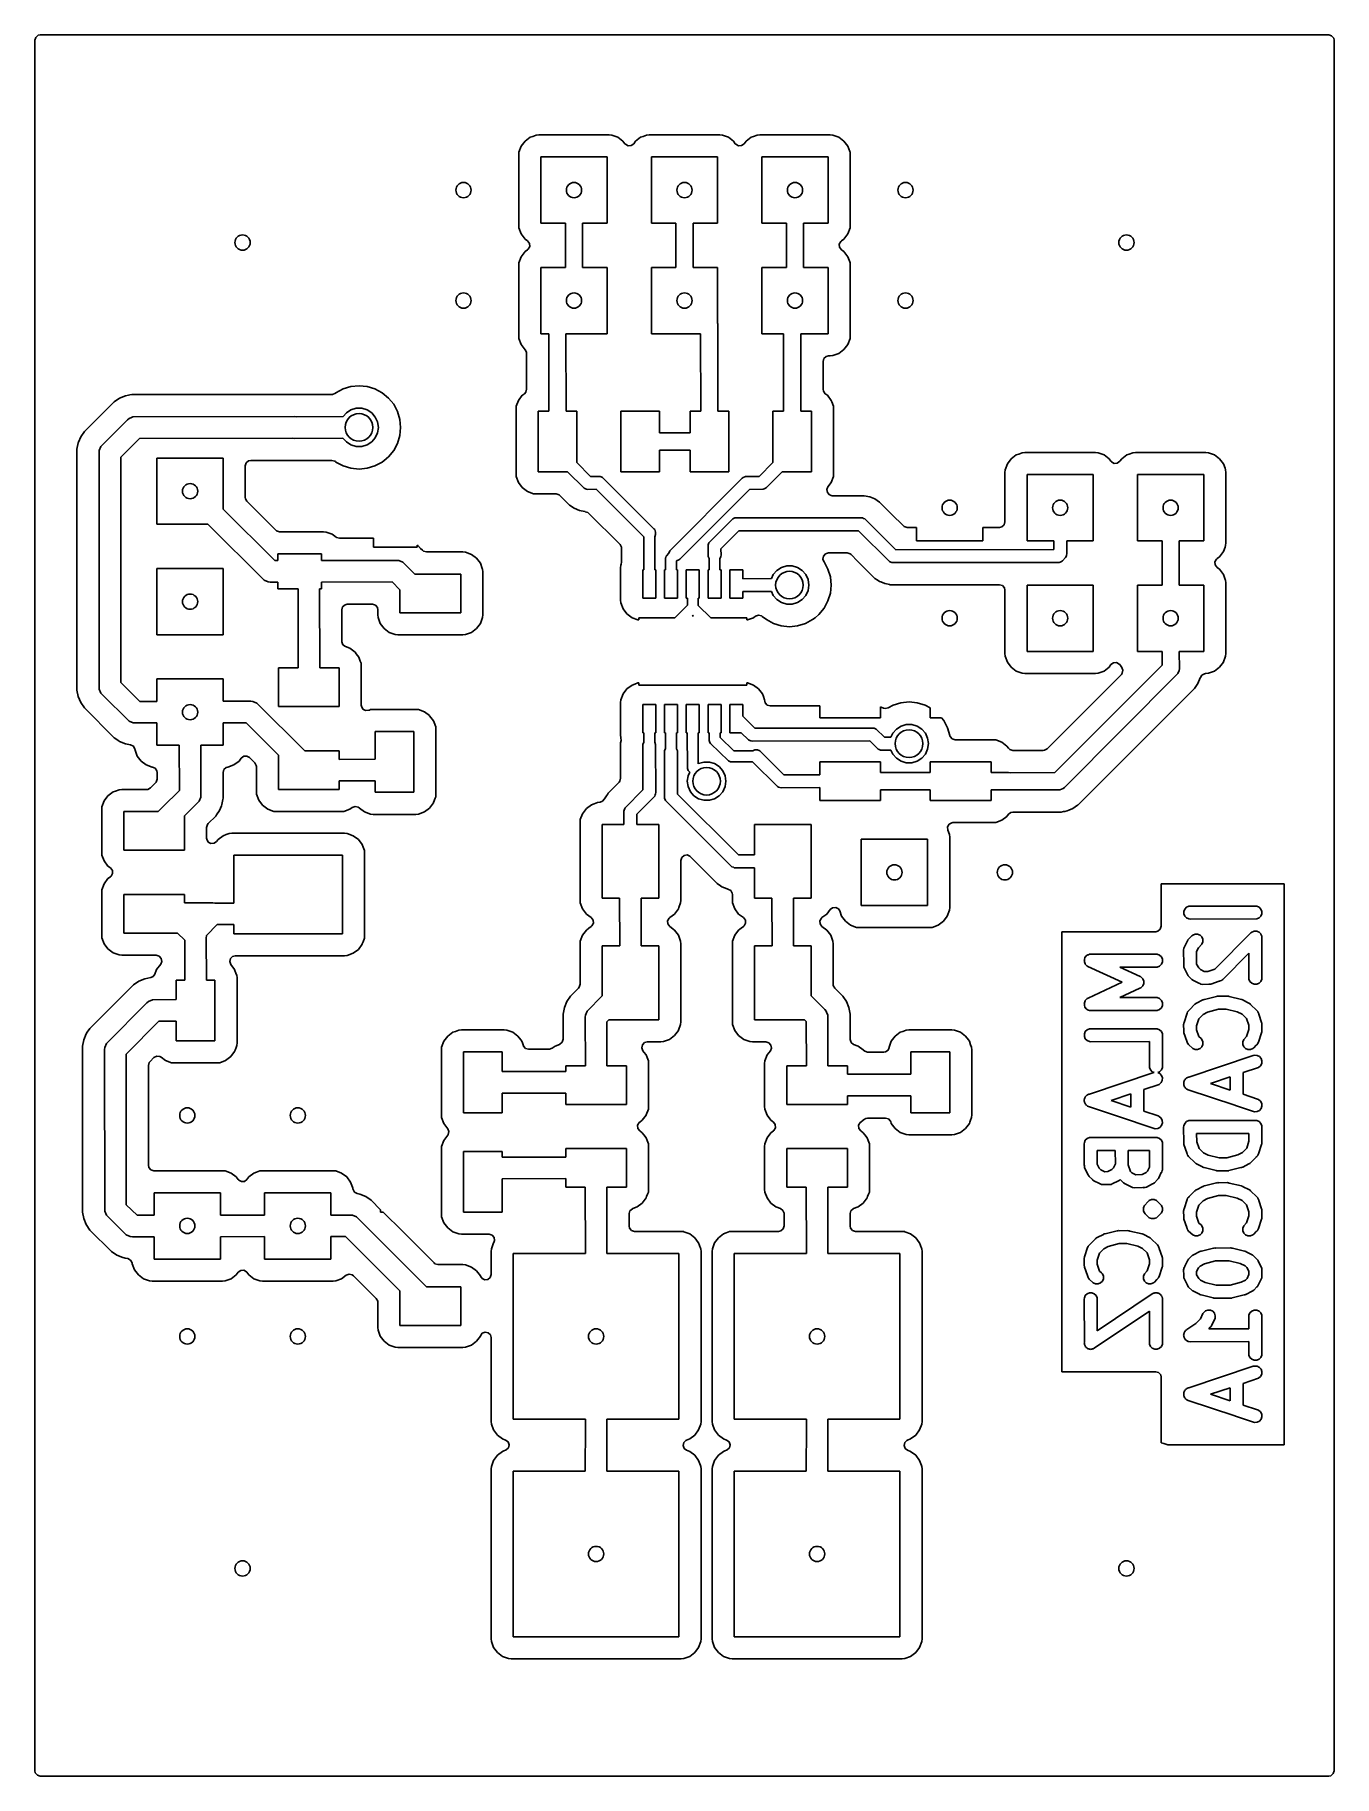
# Model space of a CAD drawing. Extents: x 0.01 to 1.19, y 0.01 to 1.59.
import ezdxf

# ---------------------------------------------------------------- set-up
doc = ezdxf.new("R2010")
doc.units = 0
doc.header["$MEASUREMENT"] = 0
doc.layers.add('BLACK', color=7, linetype='CONTINUOUS')

msp = doc.modelspace()

# ---------------------------------------------------------------- linework, layer by layer
at = {"layer": 'BLACK', "linetype": 'CONTINUOUS'}
for p, q in [((0.012, 1.5831), (0.0128, 1.5857)), ((0.012, 1.2129), (0.012, 1.5831)), ((0.0128, 1.5857), (0.0149, 1.5876)), ((0.0149, 1.5876), (0.0169, 1.588)), ((0.0169, 1.588), (1.1831, 1.588)), ((1.1831, 1.588), (1.1857, 1.5872)), ((1.1857, 1.5872), (1.1876, 1.5851)), ((1.1876, 1.5851), (1.188, 1.5831)), ((1.188, 1.5831), (1.188, 0.0169)), ((0.4657, 1.4973), (0.4626, 1.4961)), ((0.4681, 1.4975), (0.4657, 1.4973)), ((0.4657, 1.4973), (0.4657, 1.4973)), ((0.5319, 1.4975), (0.4681, 1.4975)), ((0.4681, 1.4975), (0.4681, 1.4975)), ((0.4681, 1.4975), (0.4681, 1.4975)), ((0.5343, 1.4973), (0.5319, 1.4975)), ((0.5319, 1.4975), (0.5319, 1.4975)), ((0.5319, 1.4975), (0.5319, 1.4975)), ((0.5397, 1.4953), (0.5343, 1.4973)), ((0.5343, 1.4973), (0.5343, 1.4973)), ((0.5343, 1.4973), (0.5343, 1.4973)), ((0.5657, 1.4973), (0.5626, 1.4961)), ((0.5681, 1.4975), (0.5657, 1.4973)), ((0.5657, 1.4973), (0.5657, 1.4973)), ((0.6319, 1.4975), (0.5681, 1.4975)), ((0.5681, 1.4975), (0.5681, 1.4975)), ((0.5681, 1.4975), (0.5681, 1.4975)), ((0.6343, 1.4973), (0.6319, 1.4975)), ((0.6319, 1.4975), (0.6319, 1.4975)), ((0.6319, 1.4975), (0.6319, 1.4975)), ((0.6397, 1.4953), (0.6343, 1.4973)), ((0.6343, 1.4973), (0.6343, 1.4973)), ((0.6343, 1.4973), (0.6343, 1.4973)), ((0.6657, 1.4973), (0.6626, 1.4961)), ((0.6681, 1.4975), (0.6657, 1.4973)), ((0.6657, 1.4973), (0.6657, 1.4973)), ((0.7319, 1.4975), (0.6681, 1.4975)), ((0.6681, 1.4975), (0.6681, 1.4975)), ((0.6681, 1.4975), (0.6681, 1.4975)), ((0.7343, 1.4973), (0.7319, 1.4975)), ((0.7319, 1.4975), (0.7319, 1.4975)), ((0.7319, 1.4975), (0.7319, 1.4975)), ((0.7397, 1.4953), (0.7343, 1.4973)), ((0.7343, 1.4973), (0.7343, 1.4973)), ((0.7343, 1.4973), (0.7343, 1.4973)), ((0.4502, 1.4818), (0.45, 1.4794)), ((0.4522, 1.4872), (0.4502, 1.4818)), ((0.4502, 1.4818), (0.4502, 1.4818)), ((0.4557, 1.4918), (0.4522, 1.4872)), ((0.4522, 1.4872), (0.4522, 1.4872)), ((0.4603, 1.4953), (0.4557, 1.4918)), ((0.4626, 1.4961), (0.4603, 1.4953)), ((0.4603, 1.4953), (0.4603, 1.4953)), ((0.4603, 1.4953), (0.4603, 1.4953)), ((0.5443, 1.4918), (0.5397, 1.4953)), ((0.5397, 1.4953), (0.5397, 1.4953)), ((0.5397, 1.4953), (0.5397, 1.4953)), ((0.546, 1.4895), (0.5443, 1.4918)), ((0.5465, 1.489), (0.546, 1.4895)), ((0.5489, 1.4876), (0.5465, 1.489)), ((0.5517, 1.4878), (0.5489, 1.4876)), ((0.554, 1.4895), (0.5517, 1.4878)), ((0.5557, 1.4918), (0.554, 1.4895)), ((0.5603, 1.4953), (0.5557, 1.4918)), ((0.5626, 1.4961), (0.5603, 1.4953)), ((0.5603, 1.4953), (0.5603, 1.4953)), ((0.5603, 1.4953), (0.5603, 1.4953)), ((0.6443, 1.4918), (0.6397, 1.4953)), ((0.6397, 1.4953), (0.6397, 1.4953)), ((0.6397, 1.4953), (0.6397, 1.4953)), ((0.646, 1.4895), (0.6443, 1.4918)), ((0.6465, 1.489), (0.646, 1.4895)), ((0.6489, 1.4876), (0.6465, 1.489)), ((0.6517, 1.4878), (0.6489, 1.4876)), ((0.654, 1.4895), (0.6517, 1.4878)), ((0.6557, 1.4918), (0.654, 1.4895)), ((0.6603, 1.4953), (0.6557, 1.4918)), ((0.6626, 1.4961), (0.6603, 1.4953)), ((0.6603, 1.4953), (0.6603, 1.4953)), ((0.6603, 1.4953), (0.6603, 1.4953)), ((0.7443, 1.4918), (0.7397, 1.4953)), ((0.7478, 1.4872), (0.7443, 1.4918)), ((0.7495, 1.4825), (0.7478, 1.4872)), ((0.7498, 1.4818), (0.7495, 1.4825)), ((0.75, 1.4794), (0.7498, 1.4818)), ((0.7498, 1.4818), (0.7498, 1.4818)), ((0.45, 1.4794), (0.45, 1.4156)), ((0.47, 1.4175), (0.47, 1.4775)), ((0.47, 1.4775), (0.53, 1.4775)), ((0.53, 1.4775), (0.53, 1.4175)), ((0.57, 1.4175), (0.57, 1.4775)), ((0.57, 1.4775), (0.63, 1.4775)), ((0.63, 1.4775), (0.63, 1.4175)), ((0.67, 1.4175), (0.67, 1.4775)), ((0.67, 1.4775), (0.73, 1.4775)), ((0.73, 1.4775), (0.73, 1.4175)), ((0.75, 1.4156), (0.75, 1.4794)), ((0.75, 1.4794), (0.75, 1.4794)), ((0.45, 1.4156), (0.4502, 1.4132)), ((0.4502, 1.4132), (0.4502, 1.4132)), ((0.4502, 1.4132), (0.4522, 1.4078)), ((0.4522, 1.4078), (0.4522, 1.4078)), ((0.4522, 1.4078), (0.4557, 1.4032)), ((0.4557, 1.4032), (0.458, 1.4015)), ((0.4922, 1.4175), (0.47, 1.4175)), ((0.4922, 1.3775), (0.4922, 1.4175)), ((0.53, 1.4175), (0.5078, 1.4175)), ((0.5078, 1.4175), (0.5078, 1.3775)), ((0.5922, 1.4175), (0.57, 1.4175)), ((0.5922, 1.3775), (0.5922, 1.4175)), ((0.63, 1.4175), (0.6078, 1.4175)), ((0.6078, 1.4175), (0.6078, 1.3775)), ((0.6922, 1.4175), (0.67, 1.4175)), ((0.6922, 1.3775), (0.6922, 1.4175)), ((0.73, 1.4175), (0.7078, 1.4175)), ((0.7078, 1.4175), (0.7078, 1.3775)), ((0.742, 1.4015), (0.7443, 1.4032)), ((0.7443, 1.4032), (0.7478, 1.4078)), ((0.7478, 1.4078), (0.7498, 1.4132)), ((0.7478, 1.4078), (0.7478, 1.4078)), ((0.7498, 1.4132), (0.75, 1.4156)), ((0.7498, 1.4132), (0.7498, 1.4132)), ((0.75, 1.4156), (0.75, 1.4156)), ((0.4522, 1.3872), (0.4502, 1.3818)), ((0.4557, 1.3918), (0.4522, 1.3872)), ((0.4522, 1.3872), (0.4522, 1.3872)), ((0.458, 1.3935), (0.4557, 1.3918)), ((0.458, 1.4015), (0.4597, 1.3992)), ((0.4585, 1.394), (0.458, 1.3935)), ((0.4599, 1.3964), (0.4585, 1.394)), ((0.4597, 1.3992), (0.4599, 1.3964)), ((0.7401, 1.3986), (0.7415, 1.401)), ((0.7403, 1.3958), (0.7401, 1.3986)), ((0.742, 1.3935), (0.7403, 1.3958)), ((0.7415, 1.401), (0.742, 1.4015)), ((0.7443, 1.3918), (0.742, 1.3935)), ((0.7478, 1.3872), (0.7443, 1.3918)), ((0.7495, 1.3825), (0.7478, 1.3872)), ((0.4502, 1.3818), (0.45, 1.3794)), ((0.45, 1.3794), (0.45, 1.3156)), ((0.4502, 1.3818), (0.4502, 1.3818)), ((0.47, 1.3175), (0.47, 1.3775)), ((0.47, 1.3775), (0.4922, 1.3775)), ((0.5078, 1.3775), (0.53, 1.3775)), ((0.53, 1.3775), (0.53, 1.3175)), ((0.57, 1.3175), (0.57, 1.3775)), ((0.57, 1.3775), (0.5922, 1.3775)), ((0.6078, 1.3775), (0.63, 1.3775)), ((0.63, 1.3775), (0.63, 1.3271)), ((0.67, 1.3175), (0.67, 1.3775)), ((0.67, 1.3775), (0.6922, 1.3775)), ((0.7078, 1.3775), (0.73, 1.3775)), ((0.73, 1.3775), (0.73, 1.3175)), ((0.7498, 1.3818), (0.7495, 1.3825)), ((0.75, 1.3794), (0.7498, 1.3818)), ((0.7498, 1.3818), (0.7498, 1.3818)), ((0.75, 1.3156), (0.75, 1.3794)), ((0.75, 1.3794), (0.75, 1.3794)), ((0.63, 1.3271), (0.6302, 1.3265)), ((0.6302, 1.3265), (0.6303, 1.2475)), ((0.45, 1.3156), (0.4502, 1.3132)), ((0.4502, 1.3132), (0.4502, 1.3132)), ((0.4502, 1.3132), (0.4522, 1.3078)), ((0.4771, 1.3175), (0.47, 1.3175)), ((0.4772, 1.2475), (0.4771, 1.3175)), ((0.53, 1.3175), (0.4927, 1.3175)), ((0.4927, 1.3175), (0.4928, 1.2475)), ((0.6146, 1.3175), (0.57, 1.3175)), ((0.6147, 1.2475), (0.6146, 1.3175)), ((0.6897, 1.3175), (0.67, 1.3175)), ((0.6897, 1.2475), (0.6897, 1.3175)), ((0.73, 1.3175), (0.7053, 1.3175)), ((0.7053, 1.3175), (0.7053, 1.2475)), ((0.7478, 1.3078), (0.7498, 1.3132)), ((0.7498, 1.3132), (0.75, 1.3156)), ((0.7498, 1.3132), (0.7498, 1.3132)), ((0.75, 1.3156), (0.75, 1.3156)), ((0.4522, 1.3078), (0.4522, 1.3078)), ((0.4522, 1.3078), (0.4559, 1.3029)), ((0.4559, 1.3029), (0.4559, 1.3029)), ((0.4559, 1.3029), (0.457, 1.3008)), ((0.457, 1.3008), (0.4571, 1.2997)), ((0.4571, 1.2997), (0.4571, 1.2672)), ((0.7254, 1.2925), (0.7262, 1.2952)), ((0.7254, 1.2672), (0.7254, 1.2925)), ((0.7262, 1.2952), (0.7283, 1.297)), ((0.7283, 1.297), (0.7304, 1.2975)), ((0.7304, 1.2975), (0.7319, 1.2975)), ((0.7319, 1.2975), (0.7343, 1.2977)), ((0.7343, 1.2977), (0.7397, 1.2997)), ((0.7343, 1.2977), (0.7343, 1.2977)), ((0.7397, 1.2997), (0.7443, 1.3032)), ((0.7397, 1.2997), (0.7397, 1.2997)), ((0.7443, 1.3032), (0.7478, 1.3078)), ((0.7478, 1.3078), (0.7478, 1.3078)), ((0.094, 1.2614), (0.0886, 1.2591)), ((0.0969, 1.262), (0.094, 1.2614)), ((0.0979, 1.2622), (0.0969, 1.262)), ((0.0969, 1.262), (0.0969, 1.262)), ((0.0998, 1.2625), (0.0979, 1.2622)), ((0.2502, 1.2625), (0.0998, 1.2625)), ((0.2809, 1.2625), (0.2502, 1.2625)), ((0.2815, 1.2626), (0.2809, 1.2625)), ((0.284, 1.2637), (0.2815, 1.2626)), ((0.2845, 1.264), (0.284, 1.2637)), ((0.291, 1.2675), (0.2845, 1.264)), ((0.2845, 1.264), (0.2845, 1.264)), ((0.2981, 1.2697), (0.291, 1.2675)), ((0.3054, 1.2704), (0.2981, 1.2697)), ((0.2981, 1.2697), (0.2981, 1.2697)), ((0.2981, 1.2697), (0.2981, 1.2697)), ((0.2981, 1.2697), (0.2981, 1.2697)), ((0.3128, 1.2697), (0.3054, 1.2704)), ((0.3054, 1.2704), (0.3054, 1.2704)), ((0.3198, 1.2675), (0.3128, 1.2697)), ((0.3128, 1.2697), (0.3128, 1.2697)), ((0.3128, 1.2697), (0.3128, 1.2697)), ((0.3264, 1.264), (0.3198, 1.2675)), ((0.3321, 1.2593), (0.3264, 1.264)), ((0.4532, 1.2618), (0.4497, 1.2572)), ((0.4534, 1.262), (0.4532, 1.2618)), ((0.4551, 1.2632), (0.4534, 1.262)), ((0.4563, 1.2645), (0.4551, 1.2632)), ((0.4571, 1.2672), (0.4563, 1.2645)), ((0.7257, 1.2655), (0.7254, 1.2672)), ((0.7274, 1.2632), (0.7257, 1.2655)), ((0.7293, 1.2618), (0.7274, 1.2632)), ((0.7328, 1.2572), (0.7293, 1.2618)), ((0.0837, 1.2559), (0.0568, 1.229)), ((0.0886, 1.2591), (0.0837, 1.2559)), ((0.291, 1.2425), (0.294, 1.2459)), ((0.294, 1.2459), (0.2981, 1.2486)), ((0.2981, 1.2486), (0.3029, 1.25)), ((0.3029, 1.25), (0.3079, 1.25)), ((0.3079, 1.25), (0.3127, 1.2486)), ((0.3127, 1.2486), (0.3169, 1.2459)), ((0.3169, 1.2459), (0.3201, 1.2421)), ((0.3368, 1.2536), (0.3321, 1.2593)), ((0.3402, 1.2471), (0.3368, 1.2536)), ((0.3424, 1.24), (0.3402, 1.2471)), ((0.4477, 1.2518), (0.4475, 1.2494)), ((0.4475, 1.2494), (0.4475, 1.1906)), ((0.4497, 1.2572), (0.4477, 1.2518)), ((0.4477, 1.2518), (0.4477, 1.2518)), ((0.4497, 1.2572), (0.4497, 1.2572)), ((0.4675, 1.1925), (0.4675, 1.2475)), ((0.4675, 1.2475), (0.4772, 1.2475)), ((0.4928, 1.2475), (0.5025, 1.2475)), ((0.5025, 1.2475), (0.5025, 1.2008)), ((0.5425, 1.1925), (0.5425, 1.2475)), ((0.5425, 1.2475), (0.5775, 1.2475)), ((0.5775, 1.2475), (0.5775, 1.2278)), ((0.605, 1.2278), (0.605, 1.2475)), ((0.605, 1.2475), (0.6147, 1.2475)), ((0.6303, 1.2475), (0.64, 1.2475)), ((0.64, 1.2475), (0.64, 1.1925)), ((0.68, 1.2008), (0.68, 1.2475)), ((0.68, 1.2475), (0.6897, 1.2475)), ((0.7053, 1.2475), (0.715, 1.2475)), ((0.715, 1.2475), (0.715, 1.1925)), ((0.7332, 1.2559), (0.7328, 1.2572)), ((0.7348, 1.2518), (0.7332, 1.2559)), ((0.735, 1.2494), (0.7348, 1.2518)), ((0.7348, 1.2518), (0.7348, 1.2518)), ((0.735, 1.1906), (0.735, 1.2494)), ((0.735, 1.2494), (0.735, 1.2494)), ((0.0718, 1.2154), (0.0958, 1.2396)), ((0.0958, 1.2396), (0.0973, 1.2409)), ((0.0973, 1.2409), (0.0994, 1.2417)), ((0.0994, 1.2417), (0.1008, 1.2423)), ((0.1008, 1.2423), (0.2472, 1.2425)), ((0.2472, 1.2425), (0.2491, 1.2423)), ((0.2491, 1.2423), (0.291, 1.2425)), ((0.3201, 1.2421), (0.3222, 1.2376)), ((0.3222, 1.2376), (0.3229, 1.2327)), ((0.3229, 1.2327), (0.3222, 1.2277)), ((0.3431, 1.2327), (0.3424, 1.24)), ((0.3424, 1.24), (0.3424, 1.24)), ((0.3424, 1.24), (0.3424, 1.24)), ((0.3424, 1.24), (0.3424, 1.24)), ((0.3424, 1.2253), (0.3431, 1.2327)), ((0.3431, 1.2327), (0.3431, 1.2327)), ((0.0513, 1.2186), (0.0501, 1.2129)), ((0.0516, 1.2193), (0.0513, 1.2186)), ((0.0513, 1.2186), (0.0513, 1.2186)), ((0.0535, 1.2241), (0.0516, 1.2193)), ((0.0516, 1.2193), (0.0516, 1.2193)), ((0.0568, 1.229), (0.0535, 1.2241)), ((0.0568, 1.229), (0.0568, 1.229)), ((0.0703, 1.2118), (0.0718, 1.2154)), ((0.0718, 1.2154), (0.0718, 1.2154)), ((0.1066, 1.2228), (0.0897, 1.2057)), ((0.2454, 1.223), (0.1066, 1.2228)), ((0.2472, 1.2228), (0.2454, 1.223)), ((0.2909, 1.223), (0.2472, 1.2228)), ((0.294, 1.2195), (0.2909, 1.223)), ((0.2981, 1.2168), (0.294, 1.2195)), ((0.3029, 1.2154), (0.2981, 1.2168)), ((0.3079, 1.2154), (0.3029, 1.2154)), ((0.3127, 1.2168), (0.3079, 1.2154)), ((0.3169, 1.2195), (0.3127, 1.2168)), ((0.3201, 1.2232), (0.3169, 1.2195)), ((0.3222, 1.2277), (0.3201, 1.2232)), ((0.3368, 1.2117), (0.3402, 1.2182)), ((0.3402, 1.2182), (0.3424, 1.2253)), ((0.3424, 1.2253), (0.3424, 1.2253)), ((0.3424, 1.2253), (0.3424, 1.2253)), ((0.3424, 1.2253), (0.3424, 1.2253)), ((0.5775, 1.2278), (0.605, 1.2278)), ((0.012, 0.0169), (0.012, 1.2129)), ((0.0501, 1.2129), (0.0501, 0.9949)), ((0.0702, 1.2099), (0.0703, 1.2118)), ((0.0703, 0.9959), (0.0702, 1.2099)), ((0.0897, 1.2057), (0.0898, 1.0017)), ((0.1225, 1.145), (0.1225, 1.205)), ((0.1225, 1.205), (0.1825, 1.205)), ((0.1825, 1.205), (0.1825, 1.1587)), ((0.2025, 1.1979), (0.2033, 1.2005)), ((0.2025, 1.1693), (0.2025, 1.1979)), ((0.2033, 1.2005), (0.2054, 1.2024)), ((0.2054, 1.2024), (0.2075, 1.2028)), ((0.2075, 1.2028), (0.2443, 1.2028)), ((0.2443, 1.2028), (0.2809, 1.2028)), ((0.2809, 1.2028), (0.2836, 1.202)), ((0.2836, 1.202), (0.284, 1.2017)), ((0.284, 1.2017), (0.2845, 1.2013)), ((0.2845, 1.2013), (0.291, 1.1978)), ((0.291, 1.1978), (0.291, 1.1978)), ((0.291, 1.1978), (0.2981, 1.1957)), ((0.3128, 1.1957), (0.3198, 1.1978)), ((0.3198, 1.1978), (0.3264, 1.2013)), ((0.3198, 1.1978), (0.3198, 1.1978)), ((0.3264, 1.2013), (0.3282, 1.2028)), ((0.3282, 1.2028), (0.3321, 1.206)), ((0.3321, 1.206), (0.3368, 1.2117)), ((0.5025, 1.2008), (0.515, 1.1883)), ((0.605, 1.2122), (0.5775, 1.2122)), ((0.5775, 1.2122), (0.5775, 1.1925)), ((0.605, 1.1925), (0.605, 1.2122)), ((0.6677, 1.1884), (0.68, 1.2008)), ((0.8922, 1.1997), (0.8902, 1.1943)), ((0.8957, 1.2043), (0.8922, 1.1997)), ((0.8922, 1.1997), (0.8922, 1.1997)), ((0.9003, 1.2078), (0.8957, 1.2043)), ((0.9026, 1.2086), (0.9003, 1.2078)), ((0.9003, 1.2078), (0.9003, 1.2078)), ((0.9003, 1.2078), (0.9003, 1.2078)), ((0.9057, 1.2098), (0.9026, 1.2086)), ((0.9081, 1.21), (0.9057, 1.2098)), ((0.9057, 1.2098), (0.9057, 1.2098)), ((0.9719, 1.21), (0.9081, 1.21)), ((0.9081, 1.21), (0.9081, 1.21)), ((0.9081, 1.21), (0.9081, 1.21)), ((0.9743, 1.2098), (0.9719, 1.21)), ((0.9719, 1.21), (0.9719, 1.21)), ((0.9719, 1.21), (0.9719, 1.21)), ((0.9797, 1.2078), (0.9743, 1.2098)), ((0.9743, 1.2098), (0.9743, 1.2098)), ((0.9743, 1.2098), (0.9743, 1.2098)), ((0.9843, 1.2043), (0.9797, 1.2078)), ((0.9797, 1.2078), (0.9797, 1.2078)), ((0.9797, 1.2078), (0.9797, 1.2078)), ((0.986, 1.202), (0.9843, 1.2043)), ((0.9865, 1.2015), (0.986, 1.202)), ((0.9889, 1.2001), (0.9865, 1.2015)), ((0.9917, 1.2003), (0.9889, 1.2001)), ((0.994, 1.202), (0.9917, 1.2003)), ((0.9957, 1.2043), (0.994, 1.202)), ((1.0003, 1.2078), (0.9957, 1.2043)), ((1.0026, 1.2086), (1.0003, 1.2078)), ((1.0003, 1.2078), (1.0003, 1.2078)), ((1.0003, 1.2078), (1.0003, 1.2078)), ((1.0057, 1.2098), (1.0026, 1.2086)), ((1.0081, 1.21), (1.0057, 1.2098)), ((1.0057, 1.2098), (1.0057, 1.2098)), ((1.0719, 1.21), (1.0081, 1.21)), ((1.0081, 1.21), (1.0081, 1.21)), ((1.0081, 1.21), (1.0081, 1.21)), ((1.0743, 1.2098), (1.0719, 1.21)), ((1.0719, 1.21), (1.0719, 1.21)), ((1.0719, 1.21), (1.0719, 1.21)), ((1.0797, 1.2078), (1.0743, 1.2098)), ((1.0743, 1.2098), (1.0743, 1.2098)), ((1.0743, 1.2098), (1.0743, 1.2098)), ((1.0843, 1.2043), (1.0797, 1.2078)), ((1.0878, 1.1997), (1.0843, 1.2043)), ((1.0892, 1.1957), (1.0878, 1.1997)), ((0.2981, 1.1957), (0.3054, 1.195)), ((0.3054, 1.195), (0.3128, 1.1957)), ((0.3054, 1.195), (0.3054, 1.195)), ((0.3054, 1.195), (0.3054, 1.195)), ((0.3128, 1.1957), (0.3128, 1.1957)), ((0.4475, 1.1906), (0.4477, 1.1882)), ((0.4477, 1.1882), (0.4477, 1.1882)), ((0.4477, 1.1882), (0.4497, 1.1828)), ((0.4497, 1.1828), (0.4497, 1.1828)), ((0.4497, 1.1828), (0.4532, 1.1782)), ((0.4942, 1.1925), (0.4675, 1.1925)), ((0.5092, 1.1776), (0.4942, 1.1925)), ((0.515, 1.1883), (0.5225, 1.1884)), ((0.5225, 1.1884), (0.5237, 1.1883)), ((0.5237, 1.1883), (0.5245, 1.1879)), ((0.5245, 1.1879), (0.5258, 1.1874)), ((0.5258, 1.1874), (0.5723, 1.141)), ((0.5775, 1.1925), (0.5425, 1.1925)), ((0.5867, 1.1209), (0.6523, 1.1867)), ((0.64, 1.1925), (0.605, 1.1925)), ((0.6523, 1.1867), (0.6532, 1.1874)), ((0.6532, 1.1874), (0.6545, 1.1879)), ((0.6545, 1.1879), (0.6553, 1.1883)), ((0.6553, 1.1883), (0.6677, 1.1884)), ((0.6883, 1.1925), (0.6742, 1.1783)), ((0.715, 1.1925), (0.6883, 1.1925)), ((0.7298, 1.1789), (0.7328, 1.1828)), ((0.7328, 1.1828), (0.7348, 1.1882)), ((0.7328, 1.1828), (0.7328, 1.1828)), ((0.7348, 1.1882), (0.735, 1.1906)), ((0.7348, 1.1882), (0.7348, 1.1882)), ((0.735, 1.1906), (0.735, 1.1906)), ((0.8902, 1.1943), (0.89, 1.1919)), ((0.89, 1.1919), (0.89, 1.1471)), ((0.8902, 1.1943), (0.8902, 1.1943)), ((0.91, 1.13), (0.91, 1.19)), ((0.91, 1.19), (0.97, 1.19)), ((0.97, 1.19), (0.97, 1.13)), ((1.01, 1.13), (1.01, 1.19)), ((1.01, 1.19), (1.07, 1.19)), ((1.07, 1.19), (1.07, 1.13)), ((1.0898, 1.1943), (1.0892, 1.1957)), ((1.09, 1.1919), (1.0898, 1.1943)), ((1.0898, 1.1943), (1.0898, 1.1943)), ((1.09, 1.1281), (1.09, 1.1919)), ((1.09, 1.1919), (1.09, 1.1919)), ((0.2026, 1.1682), (0.2025, 1.1693)), ((0.204, 1.1658), (0.2026, 1.1682)), ((0.4532, 1.1782), (0.4578, 1.1747)), ((0.4578, 1.1747), (0.4578, 1.1747)), ((0.4578, 1.1747), (0.4632, 1.1727)), ((0.4632, 1.1727), (0.4632, 1.1727)), ((0.4632, 1.1727), (0.4656, 1.1725)), ((0.4656, 1.1725), (0.4656, 1.1725)), ((0.4656, 1.1725), (0.4838, 1.1725)), ((0.4838, 1.1725), (0.4865, 1.1717)), ((0.4865, 1.1717), (0.4873, 1.171)), ((0.4873, 1.171), (0.496, 1.1624)), ((0.5105, 1.1771), (0.5092, 1.1776)), ((0.5113, 1.1767), (0.5105, 1.1771)), ((0.5125, 1.1766), (0.5113, 1.1767)), ((0.52, 1.1767), (0.5125, 1.1766)), ((0.5631, 1.1337), (0.52, 1.1767)), ((0.6588, 1.1766), (0.5958, 1.1134)), ((0.6712, 1.1767), (0.6588, 1.1766)), ((0.672, 1.1771), (0.6712, 1.1767)), ((0.6733, 1.1776), (0.672, 1.1771)), ((0.6742, 1.1783), (0.6733, 1.1776)), ((0.7289, 1.1766), (0.7298, 1.1789)), ((0.7293, 1.1738), (0.7289, 1.1766)), ((0.7311, 1.1717), (0.7293, 1.1738)), ((0.7338, 1.1709), (0.7311, 1.1717)), ((0.7626, 1.1709), (0.7338, 1.1709)), ((0.7676, 1.1699), (0.7626, 1.1709)), ((0.7723, 1.168), (0.7676, 1.1699)), ((0.7765, 1.1651), (0.7723, 1.168)), ((0.1825, 1.1587), (0.2292, 1.1122)), ((0.23, 1.1397), (0.204, 1.1658)), ((0.496, 1.1624), (0.496, 1.1624)), ((0.496, 1.1624), (0.5002, 1.1595)), ((0.5002, 1.1595), (0.5049, 1.1576)), ((0.5049, 1.1576), (0.5049, 1.1576)), ((0.5049, 1.1576), (0.5099, 1.1566)), ((0.5099, 1.1566), (0.5102, 1.1566)), ((0.5102, 1.1566), (0.5102, 1.1564)), ((0.5102, 1.1564), (0.5124, 1.1558)), ((0.5124, 1.1558), (0.5132, 1.1551)), ((0.5132, 1.1551), (0.5417, 1.1267)), ((0.6436, 1.1499), (0.6451, 1.1505)), ((0.6451, 1.1505), (0.6457, 1.1508)), ((0.6457, 1.1508), (0.76, 1.1509)), ((0.76, 1.1509), (0.7612, 1.1508)), ((0.7612, 1.1508), (0.762, 1.1504)), ((0.7873, 1.1543), (0.7765, 1.1651)), ((0.7981, 1.1436), (0.7873, 1.1543)), ((0.1687, 1.145), (0.1225, 1.145)), ((0.2195, 1.0943), (0.1687, 1.145)), ((0.2308, 1.1391), (0.23, 1.1397)), ((0.2335, 1.1383), (0.2308, 1.1391)), ((0.2733, 1.1383), (0.2335, 1.1383)), ((0.2757, 1.138), (0.2733, 1.1383)), ((0.2733, 1.1383), (0.2733, 1.1383)), ((0.2733, 1.1383), (0.2733, 1.1383)), ((0.2733, 1.1383), (0.2733, 1.1383)), ((0.2811, 1.136), (0.2757, 1.138)), ((0.2757, 1.138), (0.2757, 1.138)), ((0.2757, 1.138), (0.2757, 1.138)), ((0.2846, 1.1334), (0.2811, 1.136)), ((0.5723, 1.141), (0.573, 1.1402)), ((0.573, 1.1402), (0.5739, 1.138)), ((0.5739, 1.1357), (0.573, 1.1336)), ((0.5739, 1.138), (0.5739, 1.1357)), ((0.6223, 1.1286), (0.6427, 1.1492)), ((0.6491, 1.1391), (0.633, 1.1228)), ((0.6427, 1.1492), (0.6436, 1.1499)), ((0.7575, 1.1392), (0.6491, 1.1391)), ((0.7855, 1.1113), (0.7575, 1.1392)), ((0.762, 1.1504), (0.7633, 1.1499)), ((0.7633, 1.1499), (0.7913, 1.122)), ((0.7989, 1.1429), (0.7981, 1.1436)), ((0.8016, 1.1421), (0.7989, 1.1429)), ((0.81, 1.1421), (0.8016, 1.1421)), ((0.81, 1.13), (0.81, 1.1421)), ((0.885, 1.1421), (0.87, 1.1421)), ((0.87, 1.1421), (0.87, 1.13)), ((0.8871, 1.1426), (0.885, 1.1421)), ((0.8892, 1.1444), (0.8871, 1.1426)), ((0.89, 1.1471), (0.8892, 1.1444)), ((0.2849, 1.1331), (0.2846, 1.1334)), ((0.2876, 1.1324), (0.2849, 1.1331)), ((0.3186, 1.1324), (0.2876, 1.1324)), ((0.3186, 1.1242), (0.3186, 1.1324)), ((0.358, 1.1242), (0.3186, 1.1242)), ((0.3586, 1.1257), (0.358, 1.1261)), ((0.358, 1.1261), (0.358, 1.1242)), ((0.3612, 1.1232), (0.3586, 1.1257)), ((0.3629, 1.1215), (0.3612, 1.1232)), ((0.3637, 1.1208), (0.3629, 1.1215)), ((0.3664, 1.12), (0.3637, 1.1208)), ((0.3994, 1.12), (0.3664, 1.12)), ((0.4018, 1.1198), (0.3994, 1.12)), ((0.3994, 1.12), (0.3994, 1.12)), ((0.3994, 1.12), (0.3994, 1.12)), ((0.3994, 1.12), (0.3994, 1.12)), ((0.4072, 1.1178), (0.4018, 1.1198)), ((0.4018, 1.1198), (0.4018, 1.1198)), ((0.4018, 1.1198), (0.4018, 1.1198)), ((0.5417, 1.1267), (0.543, 1.1242)), ((0.543, 1.1242), (0.5431, 1.1232)), ((0.5431, 1.1232), (0.5431, 1.1108)), ((0.5632, 1.1038), (0.5631, 1.1337)), ((0.573, 1.1336), (0.5731, 1.1038)), ((0.5859, 1.1189), (0.5867, 1.1209)), ((0.6213, 1.1253), (0.6214, 1.1265)), ((0.6214, 1.116), (0.6213, 1.1253)), ((0.6214, 1.1265), (0.622, 1.1281)), ((0.622, 1.1281), (0.6223, 1.1286)), ((0.633, 1.1228), (0.6331, 1.1172)), ((0.7276, 1.1184), (0.7302, 1.1191)), ((0.7302, 1.1191), (0.7472, 1.1191)), ((0.7472, 1.1191), (0.7499, 1.1183)), ((0.7913, 1.122), (0.9342, 1.1221)), ((0.87, 1.13), (0.81, 1.13)), ((0.9342, 1.13), (0.91, 1.13)), ((0.9342, 1.1221), (0.9342, 1.13)), ((0.97, 1.13), (0.9459, 1.13)), ((0.9459, 1.13), (0.9459, 1.1182)), ((1.0322, 1.13), (1.01, 1.13)), ((1.0322, 1.09), (1.0322, 1.13)), ((1.07, 1.13), (1.0478, 1.13)), ((1.0478, 1.13), (1.0478, 1.09)), ((1.0843, 1.1157), (1.0878, 1.1203)), ((1.0878, 1.1205), (1.0892, 1.1242)), ((1.0878, 1.1203), (1.0878, 1.1205)), ((1.0878, 1.1203), (1.0878, 1.1203)), ((1.0892, 1.1242), (1.0898, 1.1257)), ((1.0898, 1.1257), (1.09, 1.1281)), ((1.0898, 1.1257), (1.0898, 1.1257)), ((1.09, 1.1281), (1.09, 1.1281)), ((0.1225, 1.045), (0.1225, 1.105)), ((0.1225, 1.105), (0.1825, 1.105)), ((0.1825, 1.105), (0.1825, 1.045)), ((0.2292, 1.1122), (0.232, 1.1122)), ((0.232, 1.1122), (0.232, 1.1182)), ((0.232, 1.1182), (0.2714, 1.1182)), ((0.2714, 1.1182), (0.2714, 1.1122)), ((0.2714, 1.1122), (0.3396, 1.1123)), ((0.3396, 1.1123), (0.3415, 1.1122)), ((0.3415, 1.1122), (0.3451, 1.1107)), ((0.3451, 1.1107), (0.3451, 1.1107)), ((0.3451, 1.1107), (0.3559, 1.1)), ((0.4118, 1.1143), (0.4072, 1.1178)), ((0.4072, 1.1178), (0.4072, 1.1178)), ((0.4072, 1.1178), (0.4072, 1.1178)), ((0.4153, 1.1097), (0.4118, 1.1143)), ((0.417, 1.105), (0.4153, 1.1097)), ((0.4173, 1.1043), (0.417, 1.105)), ((0.4175, 1.1019), (0.4173, 1.1043)), ((0.4173, 1.1043), (0.4173, 1.1043)), ((0.5425, 1.1081), (0.5422, 1.1057)), ((0.5422, 1.1057), (0.5422, 1.0763)), ((0.5428, 1.109), (0.5425, 1.1081)), ((0.5425, 1.1081), (0.5425, 1.1081)), ((0.5425, 1.1081), (0.5425, 1.1081)), ((0.5431, 1.1108), (0.5428, 1.109)), ((0.5622, 1.0782), (0.5622, 1.1038)), ((0.5622, 1.1038), (0.5632, 1.1038)), ((0.5731, 1.1038), (0.574, 1.1038)), ((0.574, 1.1038), (0.574, 1.0782)), ((0.5819, 1.0782), (0.5819, 1.1038)), ((0.5819, 1.1038), (0.5829, 1.1038)), ((0.5828, 1.1138), (0.5829, 1.1148)), ((0.5829, 1.1038), (0.5828, 1.1138)), ((0.5829, 1.1148), (0.583, 1.1149)), ((0.583, 1.1149), (0.5835, 1.1163)), ((0.5835, 1.1163), (0.5837, 1.1166)), ((0.5837, 1.1166), (0.5859, 1.1189)), ((0.5837, 1.1166), (0.5837, 1.1166)), ((0.5929, 1.1119), (0.5927, 1.1117)), ((0.5927, 1.1117), (0.5928, 1.1038)), ((0.5928, 1.1038), (0.5937, 1.1038)), ((0.5949, 1.1127), (0.5929, 1.1119)), ((0.5937, 1.1038), (0.5937, 1.0782)), ((0.5958, 1.1134), (0.5949, 1.1127)), ((0.6016, 1.0782), (0.6016, 1.1038)), ((0.6016, 1.1038), (0.6134, 1.1038)), ((0.6134, 1.1038), (0.6134, 1.0782)), ((0.6213, 1.0782), (0.6213, 1.1038)), ((0.6213, 1.1038), (0.6222, 1.1038)), ((0.6222, 1.1141), (0.6214, 1.116)), ((0.6222, 1.1038), (0.6222, 1.1141)), ((0.633, 1.116), (0.6321, 1.1139)), ((0.6321, 1.1139), (0.6321, 1.1038)), ((0.6321, 1.1038), (0.6331, 1.1038)), ((0.6331, 1.1172), (0.633, 1.116)), ((0.6331, 1.1038), (0.6331, 1.0782)), ((0.641, 1.0782), (0.641, 1.1038)), ((0.641, 1.1038), (0.6528, 1.1038)), ((0.6528, 1.1038), (0.6528, 1.0958)), ((0.6803, 1.0995), (0.6835, 1.1032)), ((0.6835, 1.1032), (0.6877, 1.1059)), ((0.6877, 1.1059), (0.6925, 1.1073)), ((0.6925, 1.1073), (0.6975, 1.1073)), ((0.6975, 1.1073), (0.7023, 1.1059)), ((0.7023, 1.1059), (0.7065, 1.1032)), ((0.7065, 1.1032), (0.7097, 1.0995)), ((0.7252, 1.1135), (0.7257, 1.1163)), ((0.7262, 1.1112), (0.7252, 1.1135)), ((0.7257, 1.1163), (0.7276, 1.1184)), ((0.7262, 1.1111), (0.7262, 1.1112)), ((0.7263, 1.111), (0.7262, 1.1111)), ((0.7263, 1.1109), (0.7263, 1.111)), ((0.7263, 1.111), (0.7263, 1.111)), ((0.7298, 1.1044), (0.7263, 1.1109)), ((0.732, 1.0974), (0.7298, 1.1044)), ((0.7499, 1.1183), (0.7507, 1.1176)), ((0.7507, 1.1176), (0.7566, 1.1117)), ((0.7566, 1.1117), (0.7723, 1.0961)), ((0.7867, 1.1108), (0.7855, 1.1113)), ((0.7876, 1.1104), (0.7867, 1.1108)), ((0.7888, 1.1103), (0.7876, 1.1104)), ((0.9392, 1.1104), (0.7888, 1.1103)), ((0.9401, 1.1108), (0.9392, 1.1104)), ((0.9413, 1.1113), (0.9401, 1.1108)), ((0.9422, 1.112), (0.9413, 1.1113)), ((0.9449, 1.1149), (0.9422, 1.112)), ((0.9456, 1.1166), (0.9449, 1.1149)), ((0.9458, 1.117), (0.9456, 1.1166)), ((0.9459, 1.1182), (0.9458, 1.117)), ((1.0801, 1.1111), (1.0815, 1.1135)), ((1.0803, 1.1083), (1.0801, 1.1111)), ((1.082, 1.106), (1.0803, 1.1083)), ((1.0815, 1.1135), (1.082, 1.114)), ((1.082, 1.114), (1.0843, 1.1157)), ((1.0843, 1.1043), (1.082, 1.106)), ((1.0861, 1.1019), (1.0843, 1.1043)), ((0.2231, 1.0928), (0.2195, 1.0943)), ((0.2195, 1.0943), (0.2195, 1.0943)), ((0.225, 1.0927), (0.2231, 1.0928)), ((0.232, 1.0927), (0.225, 1.0927)), ((0.232, 1.0867), (0.232, 1.0927)), ((0.3354, 1.0928), (0.2714, 1.0927)), ((0.2714, 1.0927), (0.2714, 1.0867)), ((0.3425, 1.0858), (0.3354, 1.0928)), ((0.3559, 1.1), (0.3975, 1.1)), ((0.3975, 1.1), (0.3975, 1.065)), ((0.4175, 1.0631), (0.4175, 1.1019)), ((0.4175, 1.1019), (0.4175, 1.1019)), ((0.6528, 1.0958), (0.6786, 1.0959)), ((0.6786, 1.0959), (0.6803, 1.0995)), ((0.7097, 1.0995), (0.7118, 1.0949)), ((0.7118, 1.0949), (0.7125, 1.09)), ((0.7125, 1.09), (0.7118, 1.0851)), ((0.7327, 1.09), (0.732, 1.0974)), ((0.732, 1.0974), (0.732, 1.0974)), ((0.732, 1.0974), (0.732, 1.0974)), ((0.732, 1.0974), (0.732, 1.0974)), ((0.732, 1.0826), (0.7327, 1.09)), ((0.7327, 1.09), (0.7327, 1.09)), ((0.7723, 1.0961), (0.7744, 1.0946)), ((0.7744, 1.0946), (0.7744, 1.0946)), ((0.7744, 1.0946), (0.7765, 1.0932)), ((0.7765, 1.0932), (0.7776, 1.0928)), ((0.7776, 1.0928), (0.7812, 1.0913)), ((0.7812, 1.0913), (0.7812, 1.0913)), ((0.7812, 1.0913), (0.7844, 1.0907)), ((0.7844, 1.0907), (0.7854, 1.0905)), ((0.7854, 1.0905), (0.7854, 1.0905)), ((0.7854, 1.0905), (0.7862, 1.0903)), ((0.7862, 1.0903), (0.7862, 1.0903)), ((0.7862, 1.0903), (0.7862, 1.0903)), ((0.7862, 1.0903), (0.7913, 1.0903)), ((0.7913, 1.0903), (0.885, 1.0903)), ((0.885, 1.0903), (0.8877, 1.0895)), ((0.8877, 1.0895), (0.8895, 1.0874)), ((0.91, 1.03), (0.91, 1.09)), ((0.91, 1.09), (0.97, 1.09)), ((0.97, 1.09), (0.97, 1.03)), ((1.01, 1.03), (1.01, 1.09)), ((1.01, 1.09), (1.0322, 1.09)), ((1.0478, 1.09), (1.07, 1.09)), ((1.07, 1.09), (1.07, 1.03)), ((1.0878, 1.0997), (1.0861, 1.1019)), ((1.0895, 1.095), (1.0878, 1.0997)), ((1.0898, 1.0943), (1.0895, 1.095)), ((1.09, 1.0919), (1.0898, 1.0943)), ((1.0898, 1.0943), (1.0898, 1.0943)), ((1.09, 1.0281), (1.09, 1.0919)), ((1.09, 1.0919), (1.09, 1.0919)), ((0.2502, 1.0867), (0.232, 1.0867)), ((0.2503, 1.015), (0.2502, 1.0867)), ((0.2714, 1.0867), (0.2697, 1.0867)), ((0.2697, 1.0867), (0.2698, 1.015)), ((0.2906, 1.0704), (0.2928, 1.0722)), ((0.2928, 1.0722), (0.2948, 1.0726)), ((0.2948, 1.0726), (0.3175, 1.0726)), ((0.3175, 1.0726), (0.3202, 1.0719)), ((0.3202, 1.0719), (0.322, 1.0697)), ((0.3425, 1.065), (0.3425, 1.0858)), ((0.5422, 1.0763), (0.5425, 1.0739)), ((0.5425, 1.0739), (0.5425, 1.0739)), ((0.5425, 1.0739), (0.5445, 1.0685)), ((0.574, 1.0782), (0.5622, 1.0782)), ((0.5937, 1.0782), (0.5819, 1.0782)), ((0.5913, 1.0605), (0.6026, 1.0718)), ((0.6026, 1.0782), (0.6016, 1.0782)), ((0.6026, 1.0718), (0.6026, 1.0782)), ((0.6134, 1.0782), (0.6125, 1.0782)), ((0.6125, 1.0782), (0.6125, 1.0716)), ((0.6331, 1.0782), (0.6213, 1.0782)), ((0.6528, 1.0782), (0.641, 1.0782)), ((0.6786, 1.0842), (0.6528, 1.0841)), ((0.6528, 1.0841), (0.6528, 1.0782)), ((0.6803, 1.0805), (0.6786, 1.0842)), ((0.6835, 1.0768), (0.6803, 1.0805)), ((0.6877, 1.0741), (0.6835, 1.0768)), ((0.6925, 1.0727), (0.6877, 1.0741)), ((0.6975, 1.0727), (0.6925, 1.0727)), ((0.7023, 1.0741), (0.6975, 1.0727)), ((0.7065, 1.0768), (0.7023, 1.0741)), ((0.7097, 1.0805), (0.7065, 1.0768)), ((0.7118, 1.0851), (0.7097, 1.0805)), ((0.7263, 1.0691), (0.7295, 1.075)), ((0.7295, 1.075), (0.7298, 1.0756)), ((0.7298, 1.0756), (0.732, 1.0826)), ((0.7298, 1.0756), (0.7298, 1.0756)), ((0.732, 1.0826), (0.732, 1.0826)), ((0.732, 1.0826), (0.732, 1.0826)), ((0.732, 1.0826), (0.732, 1.0826)), ((0.8895, 1.0874), (0.89, 1.0853)), ((0.89, 1.0853), (0.89, 1.0281)), ((0.2899, 1.0677), (0.2906, 1.0704)), ((0.2899, 1.0389), (0.2899, 1.0677)), ((0.322, 1.0697), (0.3225, 1.0677)), ((0.3225, 1.0677), (0.3225, 1.0631)), ((0.3225, 1.0631), (0.3227, 1.0607)), ((0.3227, 1.0607), (0.3227, 1.0607)), ((0.3227, 1.0607), (0.3247, 1.0553)), ((0.3975, 1.065), (0.3425, 1.065)), ((0.4153, 1.0553), (0.4173, 1.0607)), ((0.4173, 1.0607), (0.4175, 1.0631)), ((0.4173, 1.0607), (0.4173, 1.0607)), ((0.4175, 1.0631), (0.4175, 1.0631)), ((0.5445, 1.0685), (0.5445, 1.0685)), ((0.5445, 1.0685), (0.5479, 1.0639)), ((0.5479, 1.0639), (0.5525, 1.0605)), ((0.5525, 1.0605), (0.5525, 1.0605)), ((0.5525, 1.0605), (0.5579, 1.0585)), ((0.5579, 1.0585), (0.5579, 1.0585)), ((0.5579, 1.0585), (0.5587, 1.0584)), ((0.5587, 1.0584), (0.5587, 1.0605)), ((0.5587, 1.0605), (0.5913, 1.0605)), ((0.6075, 1.0627), (0.607, 1.0622)), ((0.607, 1.0622), (0.6071, 1.0623)), ((0.6071, 1.0623), (0.608, 1.0621)), ((0.608, 1.0621), (0.6075, 1.0627)), ((0.6125, 1.0716), (0.6237, 1.0605)), ((0.6237, 1.0605), (0.6563, 1.0605)), ((0.6563, 1.0605), (0.6563, 1.0584)), ((0.6563, 1.0584), (0.6571, 1.0585)), ((0.6571, 1.0585), (0.6625, 1.0605)), ((0.6571, 1.0585), (0.6571, 1.0585)), ((0.6625, 1.0605), (0.6629, 1.0608)), ((0.6625, 1.0605), (0.6625, 1.0605)), ((0.6629, 1.0608), (0.6643, 1.0618)), ((0.6643, 1.0618), (0.6669, 1.0628)), ((0.6669, 1.0628), (0.6696, 1.0622)), ((0.6696, 1.0622), (0.6704, 1.0617)), ((0.6704, 1.0617), (0.6741, 1.0587)), ((0.6741, 1.0587), (0.6806, 1.0552)), ((0.7094, 1.0552), (0.7159, 1.0587)), ((0.7159, 1.0587), (0.7182, 1.0605)), ((0.7182, 1.0605), (0.7217, 1.0633)), ((0.7217, 1.0633), (0.7263, 1.0691)), ((0.1825, 1.045), (0.1225, 1.045)), ((0.3247, 1.0553), (0.3247, 1.0553)), ((0.3247, 1.0553), (0.3282, 1.0507)), ((0.3282, 1.0507), (0.3328, 1.0472)), ((0.3328, 1.0472), (0.3328, 1.0472)), ((0.3328, 1.0472), (0.3382, 1.0452)), ((0.3382, 1.0452), (0.3382, 1.0452)), ((0.3382, 1.0452), (0.3406, 1.045)), ((0.3406, 1.045), (0.3406, 1.045)), ((0.3406, 1.045), (0.3994, 1.045)), ((0.3994, 1.045), (0.4018, 1.0452)), ((0.4018, 1.0452), (0.4072, 1.0472)), ((0.4018, 1.0452), (0.4018, 1.0452)), ((0.4072, 1.0472), (0.4118, 1.0507)), ((0.4072, 1.0472), (0.4072, 1.0472)), ((0.4118, 1.0507), (0.4153, 1.0553)), ((0.4153, 1.0553), (0.4153, 1.0553)), ((0.6806, 1.0552), (0.6806, 1.0552)), ((0.6806, 1.0552), (0.6876, 1.053)), ((0.6876, 1.053), (0.695, 1.0523)), ((0.695, 1.0523), (0.7024, 1.053)), ((0.695, 1.0523), (0.695, 1.0523)), ((0.695, 1.0523), (0.695, 1.0523)), ((0.7024, 1.053), (0.7094, 1.0552)), ((0.7024, 1.053), (0.7024, 1.053)), ((0.7094, 1.0552), (0.7094, 1.0552)), ((0.2899, 1.0386), (0.2899, 1.0389)), ((0.2909, 1.036), (0.2899, 1.0386)), ((0.2931, 1.0343), (0.2909, 1.036)), ((0.2972, 1.0328), (0.2931, 1.0343)), ((0.3018, 1.0293), (0.2972, 1.0328)), ((0.2972, 1.0328), (0.2972, 1.0328)), ((0.2972, 1.0328), (0.2972, 1.0328)), ((0.3028, 1.0279), (0.3018, 1.0293)), ((0.3053, 1.0247), (0.3028, 1.0279)), ((0.3066, 1.021), (0.3053, 1.0247)), ((0.89, 1.0281), (0.8902, 1.0257)), ((0.8902, 1.0257), (0.8902, 1.0257)), ((0.8902, 1.0257), (0.8922, 1.0203)), ((0.97, 1.03), (0.91, 1.03)), ((1.0322, 1.03), (1.01, 1.03)), ((1.0323, 1.0176), (1.0322, 1.03)), ((1.07, 1.03), (1.0478, 1.03)), ((1.0478, 1.03), (1.0479, 1.0143)), ((1.0878, 1.0205), (1.0894, 1.0247)), ((1.0894, 1.0247), (1.0898, 1.0257)), ((1.0898, 1.0257), (1.09, 1.0281)), ((1.0898, 1.0257), (1.0898, 1.0257)), ((1.09, 1.0281), (1.09, 1.0281)), ((0.2325, 0.98), (0.2325, 1.015)), ((0.2325, 1.015), (0.2503, 1.015)), ((0.2698, 1.015), (0.2875, 1.015)), ((0.2875, 1.015), (0.2875, 0.98)), ((0.3073, 1.0193), (0.3066, 1.021)), ((0.3075, 1.0169), (0.3073, 1.0193)), ((0.3073, 1.0193), (0.3073, 1.0193)), ((0.3075, 0.9814), (0.3075, 1.0169)), ((0.3075, 1.0169), (0.3075, 1.0169)), ((0.8922, 1.0203), (0.8922, 1.0203)), ((0.8922, 1.0203), (0.8957, 1.0157)), ((0.8957, 1.0157), (0.9003, 1.0122)), ((0.9003, 1.0122), (0.9003, 1.0122)), ((0.9003, 1.0122), (0.9057, 1.0102)), ((0.9057, 1.0102), (0.9057, 1.0102)), ((0.9057, 1.0102), (0.9081, 1.01)), ((0.9081, 1.01), (0.9081, 1.01)), ((0.9081, 1.01), (0.9719, 1.01)), ((0.9954, 1.0091), (0.9281, 0.9418)), ((0.9352, 0.9204), (1.0323, 1.0176)), ((1.0465, 1.0099), (0.9438, 0.9069)), ((0.9719, 1.01), (0.9743, 1.0102)), ((0.9743, 1.0102), (0.9797, 1.0122)), ((0.9743, 1.0102), (0.9743, 1.0102)), ((0.9797, 1.0122), (0.9843, 1.0157)), ((0.9797, 1.0122), (0.9797, 1.0122)), ((0.9843, 1.0157), (0.986, 1.018)), ((0.986, 1.018), (0.9883, 1.0197)), ((0.9883, 1.0197), (0.9911, 1.0199)), ((0.9911, 1.0199), (0.9935, 1.0185)), ((0.9935, 1.0185), (0.994, 1.018)), ((0.994, 1.018), (0.9958, 1.0155)), ((0.9962, 1.0102), (0.9954, 1.0091)), ((0.9958, 1.0155), (0.9968, 1.0129)), ((0.9968, 1.0129), (0.9962, 1.0102)), ((1.0477, 1.0127), (1.0465, 1.0099)), ((1.0479, 1.0143), (1.0477, 1.0127)), ((1.0681, 1.0085), (1.0705, 1.0098)), ((1.0705, 1.0098), (1.0717, 1.01)), ((1.0717, 1.01), (1.0719, 1.01)), ((1.0719, 1.01), (1.0743, 1.0102)), ((1.0743, 1.0102), (1.0797, 1.0122)), ((1.0743, 1.0102), (1.0743, 1.0102)), ((1.0797, 1.0122), (1.0843, 1.0157)), ((1.0797, 1.0122), (1.0797, 1.0122)), ((1.0843, 1.0157), (1.0878, 1.0203)), ((1.0878, 1.0203), (1.0878, 1.0205)), ((1.0878, 1.0203), (1.0878, 1.0203)), ((0.0501, 0.9949), (0.0513, 0.9891)), ((0.0718, 0.9923), (0.0703, 0.9959)), ((0.0898, 1.0017), (0.107, 0.9847)), ((0.1225, 0.9847), (0.1225, 1.005)), ((0.1225, 1.005), (0.1825, 1.005)), ((0.1825, 1.005), (0.1825, 0.9848)), ((0.5479, 0.9961), (0.5445, 0.9915)), ((0.5525, 0.9995), (0.5479, 0.9961)), ((0.5549, 1.0004), (0.5525, 0.9995)), ((0.5525, 0.9995), (0.5525, 0.9995)), ((0.5525, 0.9995), (0.5525, 0.9995)), ((0.5579, 1.0015), (0.5549, 1.0004)), ((0.5587, 1.0016), (0.5579, 1.0015)), ((0.5579, 1.0015), (0.5579, 1.0015)), ((0.5587, 0.9995), (0.5587, 1.0016)), ((0.6075, 0.9995), (0.5587, 0.9995)), ((0.6563, 0.9995), (0.6075, 0.9995)), ((0.6571, 1.0015), (0.6563, 1.0016)), ((0.6563, 1.0016), (0.6563, 0.9995)), ((0.6625, 0.9995), (0.6571, 1.0015)), ((0.6571, 1.0015), (0.6571, 1.0015)), ((0.6571, 1.0015), (0.6571, 1.0015)), ((0.6671, 0.9961), (0.6625, 0.9995)), ((0.6705, 0.9915), (0.6671, 0.9961)), ((0.956, 0.8908), (1.0617, 0.9965)), ((1.0617, 0.9965), (1.0647, 1.001)), ((1.0617, 0.9965), (1.0617, 0.9965)), ((1.0647, 1.001), (1.0668, 1.0061)), ((1.0647, 1.001), (1.0647, 1.001)), ((1.0668, 1.0061), (1.0669, 1.0063)), ((1.0668, 1.0061), (1.0668, 1.0061)), ((1.0669, 1.0063), (1.067, 1.0063)), ((1.067, 1.0063), (1.0681, 1.0085)), ((0.0513, 0.9891), (0.0513, 0.9891)), ((0.0513, 0.9891), (0.0535, 0.9837)), ((0.0535, 0.9837), (0.0568, 0.9788)), ((0.0568, 0.9788), (0.0568, 0.9788)), ((0.0568, 0.9788), (0.0838, 0.9518)), ((0.073, 0.9909), (0.0718, 0.9923)), ((0.0718, 0.9923), (0.0718, 0.9923)), ((0.0973, 0.9668), (0.073, 0.9909)), ((0.107, 0.9847), (0.1225, 0.9847)), ((0.1825, 0.9848), (0.2075, 0.9848)), ((0.2075, 0.9848), (0.2094, 0.9847)), ((0.2094, 0.9847), (0.213, 0.9832)), ((0.213, 0.9832), (0.213, 0.9832)), ((0.213, 0.9832), (0.2564, 0.94)), ((0.2875, 0.98), (0.2325, 0.98)), ((0.3076, 0.9803), (0.3075, 0.9814)), ((0.309, 0.9778), (0.3076, 0.9803)), ((0.3114, 0.9765), (0.309, 0.9778)), ((0.3157, 0.9773), (0.3148, 0.9769)), ((0.3181, 0.9775), (0.3157, 0.9773)), ((0.3157, 0.9773), (0.3157, 0.9773)), ((0.3569, 0.9775), (0.3181, 0.9775)), ((0.3181, 0.9775), (0.3181, 0.9775)), ((0.3181, 0.9775), (0.3181, 0.9775)), ((0.3593, 0.9773), (0.3569, 0.9775)), ((0.3569, 0.9775), (0.3569, 0.9775)), ((0.3569, 0.9775), (0.3569, 0.9775)), ((0.3647, 0.9753), (0.3593, 0.9773)), ((0.3593, 0.9773), (0.3593, 0.9773)), ((0.3593, 0.9773), (0.3593, 0.9773)), ((0.5425, 0.9861), (0.5422, 0.9837)), ((0.5422, 0.9837), (0.5422, 0.9543)), ((0.5445, 0.9915), (0.5425, 0.9861)), ((0.5425, 0.9861), (0.5425, 0.9861)), ((0.5445, 0.9915), (0.5445, 0.9915)), ((0.5622, 0.9562), (0.5622, 0.9818)), ((0.5622, 0.9818), (0.574, 0.9818)), ((0.574, 0.9818), (0.574, 0.9562)), ((0.5819, 0.9562), (0.5819, 0.9818)), ((0.5819, 0.9818), (0.5937, 0.9818)), ((0.5937, 0.9818), (0.5937, 0.9562)), ((0.6016, 0.9562), (0.6016, 0.9818)), ((0.6016, 0.9818), (0.6134, 0.9818)), ((0.6134, 0.9818), (0.6134, 0.9562)), ((0.6213, 0.9562), (0.6213, 0.9818)), ((0.6213, 0.9818), (0.6331, 0.9818)), ((0.6331, 0.9818), (0.6331, 0.9562)), ((0.641, 0.9562), (0.641, 0.9818)), ((0.641, 0.9818), (0.6528, 0.9818)), ((0.6528, 0.9818), (0.6528, 0.9713)), ((0.6714, 0.9891), (0.6705, 0.9915)), ((0.6725, 0.9861), (0.6714, 0.9891)), ((0.6726, 0.985), (0.6725, 0.9861)), ((0.6725, 0.9861), (0.6725, 0.9861)), ((0.6731, 0.9835), (0.6726, 0.985)), ((0.6749, 0.9814), (0.6731, 0.9835)), ((0.6776, 0.9806), (0.6749, 0.9814)), ((0.7225, 0.9806), (0.6776, 0.9806)), ((0.7225, 0.97), (0.7225, 0.9806)), ((0.7779, 0.9796), (0.7775, 0.9797)), ((0.7775, 0.9797), (0.7775, 0.97)), ((0.78, 0.9787), (0.7779, 0.9796)), ((0.7815, 0.9784), (0.78, 0.9787)), ((0.7843, 0.9789), (0.7815, 0.9784)), ((0.7888, 0.9813), (0.7843, 0.9789)), ((0.7959, 0.9835), (0.7888, 0.9813)), ((0.8032, 0.9842), (0.7959, 0.9835)), ((0.7959, 0.9835), (0.7959, 0.9835)), ((0.7959, 0.9835), (0.7959, 0.9835)), ((0.7959, 0.9835), (0.7959, 0.9835)), ((0.8106, 0.9835), (0.8032, 0.9842)), ((0.8032, 0.9842), (0.8032, 0.9842)), ((0.8177, 0.9813), (0.8106, 0.9835)), ((0.8106, 0.9835), (0.8106, 0.9835)), ((0.8106, 0.9835), (0.8106, 0.9835)), ((0.8225, 0.9788), (0.8177, 0.9813)), ((0.8225, 0.97), (0.8225, 0.9788)), ((0.1009, 0.9653), (0.0973, 0.9668)), ((0.1028, 0.9652), (0.1009, 0.9653)), ((0.1009, 0.9653), (0.1009, 0.9653)), ((0.1225, 0.9652), (0.1028, 0.9652)), ((0.1225, 0.945), (0.1225, 0.9652)), ((0.2033, 0.9653), (0.1825, 0.9653)), ((0.1825, 0.9653), (0.1825, 0.945)), ((0.2325, 0.9362), (0.2033, 0.9653)), ((0.3142, 0.9767), (0.3114, 0.9765)), ((0.3148, 0.9769), (0.3142, 0.9767)), ((0.3691, 0.9719), (0.3647, 0.9753)), ((0.3647, 0.9753), (0.3647, 0.9753)), ((0.3647, 0.9753), (0.3647, 0.9753)), ((0.3693, 0.9718), (0.3691, 0.9719)), ((0.3728, 0.9672), (0.3693, 0.9718)), ((0.3734, 0.9656), (0.3728, 0.9672)), ((0.3748, 0.9618), (0.3734, 0.9656)), ((0.375, 0.9594), (0.3748, 0.9618)), ((0.3748, 0.9618), (0.3748, 0.9618)), ((0.6528, 0.9713), (0.6637, 0.9605)), ((0.7775, 0.97), (0.7225, 0.97)), ((0.7918, 0.9597), (0.796, 0.9624)), ((0.796, 0.9624), (0.8007, 0.9638)), ((0.8007, 0.9638), (0.8057, 0.9638)), ((0.8057, 0.9638), (0.8105, 0.9624)), ((0.8105, 0.9624), (0.8147, 0.9597)), ((0.8325, 0.97), (0.8225, 0.97)), ((0.8346, 0.9675), (0.8325, 0.97)), ((0.8381, 0.9609), (0.8346, 0.9675)), ((0.0838, 0.9518), (0.0871, 0.9496)), ((0.0871, 0.9496), (0.0887, 0.9485)), ((0.0887, 0.9485), (0.0941, 0.9463)), ((0.0941, 0.9463), (0.0941, 0.9463)), ((0.0941, 0.9463), (0.0987, 0.9454)), ((0.32, 0.9323), (0.32, 0.9575)), ((0.32, 0.9575), (0.355, 0.9575)), ((0.355, 0.9575), (0.355, 0.9025)), ((0.375, 0.9006), (0.375, 0.9594)), ((0.375, 0.9594), (0.375, 0.9594)), ((0.5422, 0.9543), (0.5425, 0.9519)), ((0.5426, 0.9493), (0.5422, 0.9472)), ((0.5422, 0.9472), (0.5422, 0.9151)), ((0.5425, 0.9519), (0.5425, 0.9516)), ((0.5425, 0.9516), (0.5425, 0.9516)), ((0.5425, 0.9516), (0.5426, 0.9493)), ((0.5631, 0.9562), (0.5622, 0.9562)), ((0.5622, 0.9446), (0.5623, 0.9458)), ((0.5623, 0.9458), (0.5632, 0.9478)), ((0.5632, 0.9478), (0.5631, 0.9562)), ((0.5731, 0.9562), (0.573, 0.956)), ((0.573, 0.956), (0.5731, 0.9477)), ((0.574, 0.9562), (0.5731, 0.9562)), ((0.5731, 0.9477), (0.5739, 0.9458)), ((0.5739, 0.9458), (0.574, 0.9023)), ((0.5829, 0.9562), (0.5819, 0.9562)), ((0.5829, 0.9421), (0.5829, 0.9562)), ((0.5937, 0.9562), (0.5928, 0.9562)), ((0.5928, 0.9562), (0.5928, 0.9419)), ((0.6025, 0.9562), (0.6016, 0.9562)), ((0.6026, 0.924), (0.6025, 0.9562)), ((0.6134, 0.9562), (0.6124, 0.9562)), ((0.6124, 0.9562), (0.6125, 0.9283)), ((0.6222, 0.9562), (0.6213, 0.9562)), ((0.6223, 0.9493), (0.6222, 0.9562)), ((0.623, 0.9475), (0.6223, 0.9493)), ((0.6236, 0.9467), (0.623, 0.9475)), ((0.623, 0.9475), (0.623, 0.9475)), ((0.6397, 0.9308), (0.6236, 0.9467)), ((0.6331, 0.9562), (0.6322, 0.9562)), ((0.6322, 0.9562), (0.6322, 0.9522)), ((0.6322, 0.9522), (0.6446, 0.9399)), ((0.6514, 0.9562), (0.641, 0.9562)), ((0.6579, 0.9498), (0.6514, 0.9562)), ((0.659, 0.9493), (0.6579, 0.9498)), ((0.66, 0.9489), (0.659, 0.9493)), ((0.6612, 0.9488), (0.66, 0.9489)), ((0.7678, 0.9489), (0.6612, 0.9488)), ((0.6637, 0.9605), (0.7703, 0.9606)), ((0.7752, 0.9416), (0.7678, 0.9489)), ((0.7703, 0.9606), (0.7715, 0.9605)), ((0.7715, 0.9605), (0.7716, 0.9604)), ((0.7716, 0.9604), (0.7736, 0.9596)), ((0.7736, 0.9596), (0.781, 0.9523)), ((0.781, 0.9523), (0.7869, 0.9523)), ((0.7869, 0.9523), (0.7885, 0.956)), ((0.7885, 0.956), (0.7918, 0.9597)), ((0.8147, 0.9597), (0.818, 0.956)), ((0.818, 0.956), (0.82, 0.9514)), ((0.82, 0.9514), (0.8207, 0.9465)), ((0.8207, 0.9465), (0.82, 0.9416)), ((0.8402, 0.9539), (0.8381, 0.9609)), ((0.8403, 0.9536), (0.8402, 0.9539)), ((0.8402, 0.9539), (0.8402, 0.9539)), ((0.8405, 0.9529), (0.8403, 0.9536)), ((0.8403, 0.9536), (0.8403, 0.9536)), ((0.8424, 0.9508), (0.8405, 0.9529)), ((0.845, 0.95), (0.8424, 0.9508)), ((0.8794, 0.95), (0.845, 0.95)), ((0.8818, 0.9498), (0.8794, 0.95)), ((0.8794, 0.95), (0.8794, 0.95)), ((0.8794, 0.95), (0.8794, 0.95)), ((0.8794, 0.95), (0.8794, 0.95)), ((0.8872, 0.9478), (0.8818, 0.9498)), ((0.8818, 0.9498), (0.8818, 0.9498)), ((0.8818, 0.9498), (0.8818, 0.9498)), ((0.8918, 0.9443), (0.8872, 0.9478)), ((0.8872, 0.9478), (0.8872, 0.9478)), ((0.8872, 0.9478), (0.8872, 0.9478)), ((0.0987, 0.9454), (0.1012, 0.9441)), ((0.1012, 0.9441), (0.1026, 0.9416)), ((0.1026, 0.9416), (0.1027, 0.941)), ((0.1027, 0.941), (0.1027, 0.9407)), ((0.1027, 0.9407), (0.1027, 0.9407)), ((0.1027, 0.9407), (0.1047, 0.9353)), ((0.1047, 0.9353), (0.1047, 0.9353)), ((0.1047, 0.9353), (0.1082, 0.9307)), ((0.1082, 0.9307), (0.1128, 0.9272)), ((0.1427, 0.945), (0.1225, 0.945)), ((0.1428, 0.9042), (0.1427, 0.945)), ((0.1825, 0.945), (0.1622, 0.945)), ((0.1622, 0.945), (0.1623, 0.9)), ((0.1922, 0.9272), (0.1968, 0.9307)), ((0.1968, 0.9307), (0.1988, 0.9334)), ((0.1988, 0.9334), (0.2011, 0.9351)), ((0.2011, 0.9351), (0.2039, 0.9353)), ((0.2039, 0.9353), (0.2063, 0.934)), ((0.2063, 0.934), (0.211, 0.9292)), ((0.2325, 0.905), (0.2325, 0.9362)), ((0.2564, 0.94), (0.2875, 0.94)), ((0.2875, 0.94), (0.2875, 0.9322)), ((0.2875, 0.9322), (0.32, 0.9323)), ((0.5623, 0.9048), (0.5622, 0.9446)), ((0.5819, 0.9388), (0.582, 0.94)), ((0.582, 0.8972), (0.5819, 0.9388)), ((0.582, 0.94), (0.5829, 0.9421)), ((0.5928, 0.9419), (0.5936, 0.94)), ((0.5936, 0.94), (0.5937, 0.9007)), ((0.6403, 0.9306), (0.6397, 0.9308)), ((0.6397, 0.9308), (0.6397, 0.9308)), ((0.6415, 0.9301), (0.6403, 0.9306)), ((0.6425, 0.93), (0.6415, 0.9301)), ((0.6415, 0.9301), (0.6415, 0.9301)), ((0.6616, 0.9301), (0.6425, 0.93)), ((0.6446, 0.9399), (0.6619, 0.94)), ((0.6842, 0.9076), (0.6616, 0.9301)), ((0.6619, 0.94), (0.6638, 0.9408)), ((0.6638, 0.9408), (0.6662, 0.9408)), ((0.6662, 0.9408), (0.6683, 0.9399)), ((0.6683, 0.9399), (0.69, 0.9183)), ((0.7225, 0.9184), (0.7225, 0.93)), ((0.7225, 0.93), (0.7775, 0.93)), ((0.7762, 0.9412), (0.7752, 0.9416)), ((0.7773, 0.9407), (0.7762, 0.9412)), ((0.7785, 0.9406), (0.7773, 0.9407)), ((0.7775, 0.93), (0.7775, 0.9203)), ((0.7869, 0.9406), (0.7785, 0.9406)), ((0.7885, 0.9371), (0.7869, 0.9406)), ((0.7918, 0.9333), (0.7885, 0.9371)), ((0.796, 0.9306), (0.7918, 0.9333)), ((0.8007, 0.9292), (0.796, 0.9306)), ((0.8105, 0.9306), (0.8057, 0.9292)), ((0.8147, 0.9333), (0.8105, 0.9306)), ((0.818, 0.9371), (0.8147, 0.9333)), ((0.82, 0.9416), (0.818, 0.9371)), ((0.8225, 0.9203), (0.8225, 0.93)), ((0.8225, 0.93), (0.8775, 0.93)), ((0.8775, 0.93), (0.8775, 0.9203)), ((0.8932, 0.9424), (0.8918, 0.9443)), ((0.8945, 0.9412), (0.8932, 0.9424)), ((0.8972, 0.9404), (0.8945, 0.9412)), ((0.9246, 0.9404), (0.8972, 0.9404)), ((0.9257, 0.9405), (0.9246, 0.9404)), ((0.9281, 0.9418), (0.9257, 0.9405)), ((0.1128, 0.9272), (0.1128, 0.9272)), ((0.1128, 0.9272), (0.1182, 0.9252)), ((0.1182, 0.9252), (0.1182, 0.9252)), ((0.1182, 0.9252), (0.1182, 0.9252)), ((0.1182, 0.9252), (0.1182, 0.9252)), ((0.1182, 0.9252), (0.1185, 0.9252)), ((0.1185, 0.9252), (0.1185, 0.9251)), ((0.1185, 0.9251), (0.1208, 0.9242)), ((0.1208, 0.9242), (0.1224, 0.9219)), ((0.1226, 0.9144), (0.1219, 0.9117)), ((0.1224, 0.9219), (0.1226, 0.9203)), ((0.1226, 0.9203), (0.1226, 0.9144)), ((0.1824, 0.9203), (0.1831, 0.923)), ((0.1824, 0.8971), (0.1824, 0.9203)), ((0.1831, 0.923), (0.1853, 0.9248)), ((0.1853, 0.9248), (0.1865, 0.9252)), ((0.1865, 0.9252), (0.1865, 0.9252)), ((0.1865, 0.9252), (0.1868, 0.9252)), ((0.1868, 0.9252), (0.1922, 0.9272)), ((0.1868, 0.9252), (0.1868, 0.9252)), ((0.1868, 0.9252), (0.1868, 0.9252)), ((0.1868, 0.9252), (0.1868, 0.9252)), ((0.1922, 0.9272), (0.1922, 0.9272)), ((0.211, 0.9292), (0.2124, 0.9268)), ((0.2124, 0.9268), (0.2125, 0.9257)), ((0.2125, 0.9257), (0.2125, 0.9031)), ((0.5422, 0.9151), (0.5414, 0.9124)), ((0.6025, 0.9125), (0.6032, 0.9174)), ((0.6033, 0.9222), (0.6026, 0.924)), ((0.6032, 0.9174), (0.6047, 0.9207)), ((0.604, 0.9215), (0.6033, 0.9222)), ((0.6033, 0.9222), (0.6033, 0.9222)), ((0.6047, 0.9207), (0.604, 0.9215)), ((0.6125, 0.9283), (0.6127, 0.9284)), ((0.6127, 0.9284), (0.6175, 0.9298)), ((0.6175, 0.9298), (0.6225, 0.9298)), ((0.6225, 0.9298), (0.6273, 0.9284)), ((0.6273, 0.9284), (0.6315, 0.9257)), ((0.6315, 0.9257), (0.6347, 0.922)), ((0.6347, 0.922), (0.6368, 0.9174)), ((0.6368, 0.9174), (0.6375, 0.9125)), ((0.69, 0.9183), (0.7225, 0.9184)), ((0.7775, 0.9203), (0.8225, 0.9203)), ((0.8057, 0.9292), (0.8007, 0.9292)), ((0.8775, 0.9203), (0.8932, 0.9204)), ((0.8932, 0.9204), (0.8947, 0.9202)), ((0.8947, 0.9202), (0.9352, 0.9204)), ((0.0782, 0.8993), (0.0747, 0.8947)), ((0.0828, 0.9028), (0.0782, 0.8993)), ((0.0851, 0.9036), (0.0828, 0.9028)), ((0.0828, 0.9028), (0.0828, 0.9028)), ((0.0828, 0.9028), (0.0828, 0.9028)), ((0.0882, 0.9048), (0.0851, 0.9036)), ((0.0906, 0.905), (0.0882, 0.9048)), ((0.0882, 0.9048), (0.0882, 0.9048)), ((0.1132, 0.905), (0.0906, 0.905)), ((0.0906, 0.905), (0.0906, 0.905)), ((0.0906, 0.905), (0.0906, 0.905)), ((0.1143, 0.9051), (0.1132, 0.905)), ((0.1167, 0.9065), (0.1143, 0.9051)), ((0.1212, 0.9109), (0.1167, 0.9065)), ((0.1219, 0.9117), (0.1212, 0.9109)), ((0.1279, 0.8892), (0.1428, 0.9042)), ((0.1623, 0.9), (0.1622, 0.8981)), ((0.2125, 0.9031), (0.2127, 0.9007)), ((0.2127, 0.9007), (0.2127, 0.9007)), ((0.2127, 0.9007), (0.2147, 0.8953)), ((0.2875, 0.905), (0.2325, 0.905)), ((0.32, 0.9128), (0.2875, 0.9127)), ((0.2875, 0.9127), (0.2875, 0.905)), ((0.32, 0.9025), (0.32, 0.9128)), ((0.355, 0.9025), (0.32, 0.9025)), ((0.3748, 0.8982), (0.375, 0.9006)), ((0.375, 0.9006), (0.375, 0.9006)), ((0.5293, 0.8993), (0.5281, 0.8975)), ((0.5302, 0.9006), (0.5293, 0.8993)), ((0.531, 0.9018), (0.5302, 0.9006)), ((0.5356, 0.9065), (0.531, 0.9018)), ((0.5408, 0.9116), (0.5356, 0.9065)), ((0.5414, 0.9124), (0.5408, 0.9116)), ((0.5462, 0.8885), (0.5623, 0.9048)), ((0.573, 0.899), (0.5569, 0.8827)), ((0.5736, 0.9003), (0.573, 0.899)), ((0.5739, 0.9011), (0.5736, 0.9003)), ((0.574, 0.9023), (0.5739, 0.9011)), ((0.5937, 0.9007), (0.6488, 0.8458)), ((0.6032, 0.9076), (0.6025, 0.9125)), ((0.6053, 0.903), (0.6032, 0.9076)), ((0.6085, 0.8993), (0.6053, 0.903)), ((0.6127, 0.8966), (0.6085, 0.8993)), ((0.6315, 0.8993), (0.6273, 0.8966)), ((0.6347, 0.903), (0.6315, 0.8993)), ((0.6368, 0.9076), (0.6347, 0.903)), ((0.6375, 0.9125), (0.6368, 0.9076)), ((0.6852, 0.9072), (0.6842, 0.9076)), ((0.6863, 0.9067), (0.6852, 0.9072)), ((0.6875, 0.9066), (0.6863, 0.9067)), ((0.7225, 0.9067), (0.6875, 0.9066)), ((0.7225, 0.895), (0.7225, 0.9067)), ((0.8225, 0.9047), (0.7775, 0.9047)), ((0.7775, 0.9047), (0.7775, 0.895)), ((0.8225, 0.895), (0.8225, 0.9047)), ((0.8918, 0.9048), (0.8775, 0.9047)), ((0.8775, 0.9047), (0.8775, 0.895)), ((0.8932, 0.9046), (0.8918, 0.9048)), ((0.9398, 0.9048), (0.8932, 0.9046)), ((0.9426, 0.906), (0.9398, 0.9048)), ((0.9438, 0.9069), (0.9426, 0.906)), ((0.0727, 0.8893), (0.0725, 0.8869)), ((0.0725, 0.8869), (0.0725, 0.8481)), ((0.0747, 0.8947), (0.0727, 0.8893)), ((0.0727, 0.8893), (0.0727, 0.8893)), ((0.0747, 0.8947), (0.0747, 0.8947)), ((0.0925, 0.85), (0.0925, 0.885)), ((0.0925, 0.885), (0.1236, 0.885)), ((0.1236, 0.885), (0.1272, 0.8886)), ((0.1272, 0.8886), (0.1279, 0.8892)), ((0.1607, 0.8945), (0.1475, 0.8812)), ((0.1622, 0.8981), (0.1607, 0.8945)), ((0.1607, 0.8945), (0.1607, 0.8945)), ((0.1765, 0.8822), (0.179, 0.8859)), ((0.179, 0.8859), (0.1808, 0.8903)), ((0.1808, 0.8903), (0.1812, 0.8913)), ((0.1812, 0.8913), (0.1821, 0.896)), ((0.1821, 0.896), (0.1824, 0.8971)), ((0.2147, 0.8953), (0.2147, 0.8953)), ((0.2147, 0.8953), (0.2182, 0.8907)), ((0.2182, 0.8907), (0.2228, 0.8872)), ((0.2228, 0.8872), (0.2228, 0.8872)), ((0.2228, 0.8872), (0.2282, 0.8852)), ((0.2282, 0.8852), (0.2282, 0.8852)), ((0.2282, 0.8852), (0.2306, 0.885)), ((0.2306, 0.885), (0.2306, 0.885)), ((0.2306, 0.885), (0.2894, 0.885)), ((0.2894, 0.885), (0.2918, 0.8852)), ((0.2918, 0.8852), (0.2972, 0.8872)), ((0.2918, 0.8852), (0.2918, 0.8852)), ((0.2972, 0.8872), (0.2992, 0.8887)), ((0.2972, 0.8872), (0.2972, 0.8872)), ((0.2992, 0.8887), (0.3018, 0.8897)), ((0.3018, 0.8897), (0.3045, 0.8891)), ((0.3045, 0.8891), (0.3056, 0.8883)), ((0.3056, 0.8883), (0.3057, 0.8882)), ((0.3057, 0.8882), (0.3103, 0.8847)), ((0.3103, 0.8847), (0.3103, 0.8847)), ((0.3103, 0.8847), (0.3157, 0.8827)), ((0.3157, 0.8827), (0.3157, 0.8827)), ((0.3157, 0.8827), (0.3181, 0.8825)), ((0.3569, 0.8825), (0.3593, 0.8827)), ((0.3593, 0.8827), (0.3647, 0.8847)), ((0.3593, 0.8827), (0.3593, 0.8827)), ((0.3647, 0.8847), (0.3693, 0.8882)), ((0.3647, 0.8847), (0.3647, 0.8847)), ((0.3693, 0.8882), (0.3728, 0.8928)), ((0.3728, 0.8928), (0.3729, 0.8932)), ((0.3728, 0.8928), (0.3728, 0.8928)), ((0.3729, 0.8932), (0.3743, 0.8971)), ((0.3743, 0.8971), (0.3748, 0.8982)), ((0.3748, 0.8982), (0.3748, 0.8982)), ((0.5077, 0.8831), (0.5057, 0.8777)), ((0.5112, 0.8878), (0.5077, 0.8831)), ((0.5077, 0.8831), (0.5077, 0.8831)), ((0.5158, 0.8912), (0.5112, 0.8878)), ((0.5181, 0.8921), (0.5158, 0.8912)), ((0.5158, 0.8912), (0.5158, 0.8912)), ((0.5158, 0.8912), (0.5158, 0.8912)), ((0.5212, 0.8932), (0.5181, 0.8921)), ((0.5236, 0.8935), (0.5212, 0.8932)), ((0.5212, 0.8932), (0.5212, 0.8932)), ((0.5259, 0.8943), (0.5236, 0.8935)), ((0.5277, 0.8965), (0.5259, 0.8943)), ((0.5281, 0.8975), (0.5277, 0.8965)), ((0.5281, 0.8975), (0.5281, 0.8975)), ((0.5452, 0.8853), (0.5453, 0.8864)), ((0.5452, 0.8734), (0.5452, 0.8853)), ((0.5453, 0.8864), (0.5459, 0.8878)), ((0.5459, 0.8878), (0.5462, 0.8885)), ((0.5569, 0.8827), (0.5569, 0.8734)), ((0.5829, 0.8951), (0.582, 0.8972)), ((0.5836, 0.8942), (0.5829, 0.8951)), ((0.6429, 0.8351), (0.5836, 0.8942)), ((0.6175, 0.8952), (0.6127, 0.8966)), ((0.6225, 0.8952), (0.6175, 0.8952)), ((0.6273, 0.8966), (0.6225, 0.8952)), ((0.7775, 0.895), (0.7225, 0.895)), ((0.8775, 0.895), (0.8225, 0.895)), ((0.8918, 0.8807), (0.8932, 0.8826)), ((0.8932, 0.8826), (0.8955, 0.8843)), ((0.8955, 0.8843), (0.8972, 0.8846)), ((0.8972, 0.8846), (0.941, 0.8846)), ((0.941, 0.8846), (0.9431, 0.885)), ((0.9431, 0.885), (0.9442, 0.8852)), ((0.9442, 0.8852), (0.9464, 0.8857)), ((0.9464, 0.8857), (0.9479, 0.8863)), ((0.9464, 0.8857), (0.9464, 0.8857)), ((0.9464, 0.8857), (0.9464, 0.8857)), ((0.9479, 0.8863), (0.9515, 0.8878)), ((0.9479, 0.8863), (0.9479, 0.8863)), ((0.9515, 0.8878), (0.9558, 0.8907)), ((0.9558, 0.8907), (0.956, 0.8908)), ((0.956, 0.8908), (0.956, 0.8908)), ((0.1475, 0.8812), (0.1475, 0.85)), ((0.1675, 0.8707), (0.1683, 0.8734)), ((0.1675, 0.8609), (0.1675, 0.8707)), ((0.1683, 0.8734), (0.169, 0.8742)), ((0.169, 0.8742), (0.1757, 0.881)), ((0.1757, 0.881), (0.1765, 0.8822)), ((0.1757, 0.881), (0.1757, 0.881)), ((0.3181, 0.8825), (0.3181, 0.8825)), ((0.3181, 0.8825), (0.3569, 0.8825)), ((0.5057, 0.8777), (0.5055, 0.8754)), ((0.5055, 0.8754), (0.5055, 0.8046)), ((0.5057, 0.8777), (0.5057, 0.8777)), ((0.5255, 0.8065), (0.5255, 0.8734)), ((0.5255, 0.8734), (0.5452, 0.8734)), ((0.5569, 0.8734), (0.5767, 0.8734)), ((0.5767, 0.8734), (0.5767, 0.8065)), ((0.6633, 0.8458), (0.6633, 0.8734)), ((0.6633, 0.8734), (0.7145, 0.8734)), ((0.7145, 0.8734), (0.7145, 0.8065)), ((0.8381, 0.8711), (0.8394, 0.8735)), ((0.8383, 0.8683), (0.8381, 0.8711)), ((0.8398, 0.8643), (0.8383, 0.8683)), ((0.8394, 0.8735), (0.8419, 0.8749)), ((0.8419, 0.8749), (0.8429, 0.875)), ((0.8429, 0.875), (0.8794, 0.875)), ((0.8794, 0.875), (0.8818, 0.8752)), ((0.8818, 0.8752), (0.8872, 0.8772)), ((0.8818, 0.8752), (0.8818, 0.8752)), ((0.8872, 0.8772), (0.8918, 0.8807)), ((0.8872, 0.8772), (0.8872, 0.8772)), ((0.1676, 0.8599), (0.1675, 0.8609)), ((0.169, 0.8574), (0.1676, 0.8599)), ((0.1714, 0.8561), (0.169, 0.8574)), ((0.1742, 0.8563), (0.1714, 0.8561)), ((0.1765, 0.858), (0.1742, 0.8563)), ((0.1778, 0.8598), (0.1765, 0.858)), ((0.1824, 0.8632), (0.1778, 0.8598)), ((0.1853, 0.8643), (0.1824, 0.8632)), ((0.1824, 0.8632), (0.1824, 0.8632)), ((0.1824, 0.8632), (0.1824, 0.8632)), ((0.1878, 0.8652), (0.1853, 0.8643)), ((0.1902, 0.8655), (0.1878, 0.8652)), ((0.1878, 0.8652), (0.1878, 0.8652)), ((0.2924, 0.8655), (0.1902, 0.8655)), ((0.1902, 0.8655), (0.1902, 0.8655)), ((0.1902, 0.8655), (0.1902, 0.8655)), ((0.2948, 0.8652), (0.2924, 0.8655)), ((0.2924, 0.8655), (0.2924, 0.8655)), ((0.2924, 0.8655), (0.2924, 0.8655)), ((0.3002, 0.8632), (0.2948, 0.8652)), ((0.2948, 0.8652), (0.2948, 0.8652)), ((0.2948, 0.8652), (0.2948, 0.8652)), ((0.3048, 0.8598), (0.3002, 0.8632)), ((0.3083, 0.8551), (0.3048, 0.8598)), ((0.3091, 0.8528), (0.3083, 0.8551)), ((0.3103, 0.8497), (0.3091, 0.8528)), ((0.76, 0.8), (0.76, 0.86)), ((0.76, 0.86), (0.82, 0.86)), ((0.82, 0.86), (0.82, 0.8)), ((0.84, 0.8619), (0.8398, 0.8643)), ((0.8398, 0.8643), (0.8398, 0.8643)), ((0.8398, 0.8643), (0.8398, 0.8643)), ((0.84, 0.7981), (0.84, 0.8619)), ((0.84, 0.8619), (0.84, 0.8619)), ((0.0725, 0.8481), (0.0727, 0.8457)), ((0.0727, 0.8457), (0.0727, 0.8457)), ((0.0727, 0.8457), (0.0747, 0.8403)), ((0.0747, 0.8403), (0.0747, 0.8403)), ((0.0747, 0.8403), (0.0782, 0.8357)), ((0.0782, 0.8357), (0.0805, 0.834)), ((0.1475, 0.85), (0.0925, 0.85)), ((0.1921, 0.8022), (0.1921, 0.8455)), ((0.1921, 0.8455), (0.2905, 0.8455)), ((0.2905, 0.8455), (0.2905, 0.7745)), ((0.3105, 0.8474), (0.3103, 0.8497)), ((0.3103, 0.8497), (0.3103, 0.8497)), ((0.3105, 0.7726), (0.3105, 0.8474)), ((0.3105, 0.8474), (0.3105, 0.8474)), ((0.5967, 0.8408), (0.5975, 0.8435)), ((0.5967, 0.8046), (0.5967, 0.8408)), ((0.5975, 0.8435), (0.5996, 0.8454)), ((0.5996, 0.8454), (0.6024, 0.8458)), ((0.6024, 0.8458), (0.6049, 0.8446)), ((0.6049, 0.8446), (0.6052, 0.8444)), ((0.6052, 0.8444), (0.6297, 0.8199)), ((0.6488, 0.8458), (0.6633, 0.8458)), ((0.0747, 0.8197), (0.0727, 0.8143)), ((0.0782, 0.8243), (0.0747, 0.8197)), ((0.0747, 0.8197), (0.0747, 0.8197)), ((0.0805, 0.826), (0.0782, 0.8243)), ((0.0805, 0.834), (0.0822, 0.8317)), ((0.081, 0.8265), (0.0805, 0.826)), ((0.0824, 0.8289), (0.081, 0.8265)), ((0.0822, 0.8317), (0.0824, 0.8289)), ((0.6297, 0.8199), (0.6297, 0.8199)), ((0.6297, 0.8199), (0.6327, 0.8178)), ((0.6442, 0.8346), (0.6429, 0.8351)), ((0.6451, 0.8342), (0.6442, 0.8346)), ((0.6462, 0.8341), (0.6451, 0.8342)), ((0.6633, 0.8341), (0.6462, 0.8341)), ((0.6633, 0.8065), (0.6633, 0.8341)), ((1.1429, 0.8197), (1.0314, 0.8197)), ((1.0314, 0.8197), (1.0314, 0.7813)), ((1.1429, 0.3118), (1.1429, 0.8197)), ((0.0727, 0.8143), (0.0725, 0.8119)), ((0.0725, 0.8119), (0.0725, 0.7731)), ((0.0727, 0.8143), (0.0727, 0.8143)), ((0.0925, 0.775), (0.0925, 0.81)), ((0.0925, 0.81), (0.1475, 0.81)), ((0.1475, 0.81), (0.1475, 0.8023)), ((0.5055, 0.8046), (0.5057, 0.8023)), ((0.5413, 0.8065), (0.5255, 0.8065)), ((0.5414, 0.7634), (0.5413, 0.8065)), ((0.5767, 0.8065), (0.5608, 0.8065)), ((0.5608, 0.8065), (0.5609, 0.7634)), ((0.5965, 0.8023), (0.5967, 0.8046)), ((0.5967, 0.8046), (0.5967, 0.8046)), ((0.6327, 0.8178), (0.6327, 0.8178)), ((0.6327, 0.8178), (0.6339, 0.817)), ((0.6339, 0.817), (0.6339, 0.817)), ((0.6339, 0.817), (0.6386, 0.8151)), ((0.6386, 0.8151), (0.6386, 0.8151)), ((0.6386, 0.8151), (0.6393, 0.8149)), ((0.6393, 0.8149), (0.6418, 0.8136)), ((0.6418, 0.8136), (0.6431, 0.8112)), ((0.6431, 0.8112), (0.6433, 0.8101)), ((0.6433, 0.8101), (0.6433, 0.8046)), ((0.6433, 0.8046), (0.6435, 0.8023)), ((0.6791, 0.8065), (0.6633, 0.8065)), ((0.6792, 0.7634), (0.6791, 0.8065)), ((0.7145, 0.8065), (0.6986, 0.8065)), ((0.6986, 0.8065), (0.6987, 0.7634)), ((0.1475, 0.8023), (0.1732, 0.8023)), ((0.1732, 0.8023), (0.175, 0.8022)), ((0.175, 0.8022), (0.1921, 0.8022)), ((0.5057, 0.8023), (0.5057, 0.8023)), ((0.5057, 0.8023), (0.5077, 0.7969)), ((0.5077, 0.7969), (0.5077, 0.7969)), ((0.5077, 0.7969), (0.5112, 0.7922)), ((0.5112, 0.7922), (0.5156, 0.789)), ((0.5156, 0.789), (0.5173, 0.7867)), ((0.5847, 0.7861), (0.5861, 0.7885)), ((0.5861, 0.7885), (0.5866, 0.789)), ((0.5866, 0.789), (0.591, 0.7922)), ((0.591, 0.7922), (0.5945, 0.7969)), ((0.5945, 0.7969), (0.5949, 0.7981)), ((0.5945, 0.7969), (0.5945, 0.7969)), ((0.5949, 0.7981), (0.5965, 0.8023)), ((0.5965, 0.8023), (0.5965, 0.8023)), ((0.6435, 0.8023), (0.6435, 0.8023)), ((0.6435, 0.8023), (0.6455, 0.7969)), ((0.6455, 0.7969), (0.6455, 0.7969)), ((0.6455, 0.7969), (0.649, 0.7922)), ((0.649, 0.7922), (0.6534, 0.789)), ((0.6534, 0.789), (0.6551, 0.7867)), ((0.7225, 0.7861), (0.7239, 0.7885)), ((0.7239, 0.7885), (0.7244, 0.789)), ((0.7244, 0.789), (0.7288, 0.7922)), ((0.7288, 0.7922), (0.7318, 0.7963)), ((0.7318, 0.7963), (0.7341, 0.798)), ((0.7341, 0.798), (0.7369, 0.7982)), ((0.7369, 0.7982), (0.7393, 0.7969)), ((0.7393, 0.7969), (0.7405, 0.7951)), ((0.7405, 0.7951), (0.7422, 0.7903)), ((0.7422, 0.7903), (0.7422, 0.7903)), ((0.7422, 0.7903), (0.7457, 0.7857)), ((0.82, 0.8), (0.76, 0.8)), ((0.8343, 0.7857), (0.8378, 0.7903)), ((0.8378, 0.7903), (0.8398, 0.7957)), ((0.8378, 0.7903), (0.8378, 0.7903)), ((0.8398, 0.7957), (0.84, 0.7981)), ((0.8398, 0.7957), (0.8398, 0.7957)), ((0.84, 0.7981), (0.84, 0.7981)), ((1.0519, 0.7947), (1.0527, 0.7968)), ((1.0519, 0.7924), (1.0519, 0.7947)), ((1.0527, 0.7903), (1.0519, 0.7924)), ((1.0527, 0.7968), (1.0544, 0.7985)), ((1.0544, 0.7887), (1.0527, 0.7903)), ((1.0544, 0.7985), (1.0565, 0.7994)), ((1.0565, 0.7878), (1.0544, 0.7887)), ((1.0565, 0.7994), (1.1167, 0.7995)), ((1.1167, 0.7995), (1.1179, 0.7994)), ((1.1179, 0.7994), (1.12, 0.7985)), ((1.12, 0.7887), (1.1179, 0.7878)), ((1.12, 0.7985), (1.1216, 0.7968)), ((1.1216, 0.7903), (1.12, 0.7887)), ((1.1216, 0.7968), (1.1225, 0.7947)), ((1.1225, 0.7924), (1.1216, 0.7903)), ((1.1225, 0.7947), (1.1225, 0.7924)), ((0.0725, 0.7731), (0.0727, 0.7707)), ((0.1412, 0.775), (0.0925, 0.775)), ((0.1477, 0.7686), (0.1412, 0.775)), ((0.1673, 0.7725), (0.1672, 0.7707)), ((0.1771, 0.7827), (0.1673, 0.7727)), ((0.1673, 0.7727), (0.1673, 0.7725)), ((0.1921, 0.7827), (0.1771, 0.7827)), ((0.1921, 0.7745), (0.1921, 0.7827)), ((0.2905, 0.7745), (0.1921, 0.7745)), ((0.3103, 0.7703), (0.3105, 0.7726)), ((0.3105, 0.7726), (0.3105, 0.7726)), ((0.5077, 0.7731), (0.5057, 0.7677)), ((0.5112, 0.7778), (0.5077, 0.7731)), ((0.5077, 0.7731), (0.5077, 0.7731)), ((0.5134, 0.7794), (0.5112, 0.7778)), ((0.5112, 0.7778), (0.5112, 0.7778)), ((0.5112, 0.7778), (0.5112, 0.7778)), ((0.5156, 0.781), (0.5134, 0.7794)), ((0.5161, 0.7815), (0.5156, 0.781)), ((0.5175, 0.7839), (0.5161, 0.7815)), ((0.5173, 0.7867), (0.5175, 0.7839)), ((0.5849, 0.7833), (0.5847, 0.7861)), ((0.5866, 0.781), (0.5849, 0.7833)), ((0.591, 0.7778), (0.5866, 0.781)), ((0.5945, 0.7731), (0.591, 0.7778)), ((0.5955, 0.7703), (0.5945, 0.7731)), ((0.6455, 0.7731), (0.6435, 0.7677)), ((0.649, 0.7778), (0.6455, 0.7731)), ((0.6455, 0.7731), (0.6455, 0.7731)), ((0.6512, 0.7794), (0.649, 0.7778)), ((0.649, 0.7778), (0.649, 0.7778)), ((0.649, 0.7778), (0.649, 0.7778)), ((0.6534, 0.781), (0.6512, 0.7794)), ((0.6539, 0.7815), (0.6534, 0.781)), ((0.6553, 0.7839), (0.6539, 0.7815)), ((0.6551, 0.7867), (0.6553, 0.7839)), ((0.7227, 0.7833), (0.7225, 0.7861)), ((0.7244, 0.781), (0.7227, 0.7833)), ((0.7288, 0.7778), (0.7244, 0.781)), ((0.7299, 0.7763), (0.7288, 0.7778)), ((0.7323, 0.7731), (0.7299, 0.7763)), ((0.7333, 0.7703), (0.7323, 0.7731)), ((0.7457, 0.7857), (0.7503, 0.7822)), ((0.7503, 0.7822), (0.7503, 0.7822)), ((0.7503, 0.7822), (0.7557, 0.7802)), ((0.7557, 0.7802), (0.7557, 0.7802)), ((0.7557, 0.7802), (0.7581, 0.78)), ((0.7581, 0.78), (0.7581, 0.78)), ((0.7581, 0.78), (0.8219, 0.78)), ((0.8219, 0.78), (0.8243, 0.7802)), ((0.8243, 0.7802), (0.8297, 0.7822)), ((0.8243, 0.7802), (0.8243, 0.7802)), ((0.8297, 0.7822), (0.8343, 0.7857)), ((0.8297, 0.7822), (0.8297, 0.7822)), ((1.0265, 0.7763), (0.9414, 0.7763)), ((0.9414, 0.7763), (0.9414, 0.378)), ((1.0285, 0.7768), (1.0265, 0.7763)), ((1.0306, 0.7786), (1.0285, 0.7768)), ((1.0314, 0.7813), (1.0306, 0.7786)), ((1.0563, 0.7695), (1.0591, 0.7724)), ((1.0577, 0.7877), (1.0565, 0.7878)), ((1.1179, 0.7878), (1.0577, 0.7877)), ((1.0591, 0.7724), (1.06, 0.7732)), ((1.06, 0.7732), (1.0621, 0.774)), ((1.0621, 0.774), (1.0644, 0.774)), ((1.0644, 0.774), (1.0666, 0.7732)), ((1.0666, 0.7732), (1.0682, 0.7715)), ((1.08, 0.7425), (1.1125, 0.7752)), ((1.1125, 0.7752), (1.1134, 0.776)), ((1.1134, 0.776), (1.1149, 0.7766)), ((1.1149, 0.7766), (1.1156, 0.7769)), ((1.1156, 0.7769), (1.1179, 0.7769)), ((1.1179, 0.7769), (1.1187, 0.7765)), ((1.1187, 0.7765), (1.12, 0.776)), ((1.12, 0.776), (1.1216, 0.7743)), ((1.1216, 0.7743), (1.1217, 0.774)), ((1.1217, 0.774), (1.1225, 0.7722)), ((0.0727, 0.7707), (0.0727, 0.7707)), ((0.0727, 0.7707), (0.0747, 0.7653)), ((0.0747, 0.7653), (0.0747, 0.7653)), ((0.0747, 0.7653), (0.0782, 0.7607)), ((0.0782, 0.7607), (0.0828, 0.7572)), ((0.0828, 0.7572), (0.0828, 0.7572)), ((0.0828, 0.7572), (0.0882, 0.7552)), ((0.1478, 0.7325), (0.1477, 0.7686)), ((0.1672, 0.7707), (0.1673, 0.7325)), ((0.2948, 0.7548), (0.3002, 0.7568)), ((0.3002, 0.7568), (0.3048, 0.7602)), ((0.3002, 0.7568), (0.3002, 0.7568)), ((0.3048, 0.7602), (0.3083, 0.7649)), ((0.3083, 0.7649), (0.3084, 0.7653)), ((0.3083, 0.7649), (0.3083, 0.7649)), ((0.3084, 0.7653), (0.3091, 0.7672)), ((0.3091, 0.7672), (0.3103, 0.7703)), ((0.3103, 0.7703), (0.3103, 0.7703)), ((0.5057, 0.7677), (0.5055, 0.7654)), ((0.5055, 0.7654), (0.5055, 0.7287)), ((0.5057, 0.7677), (0.5057, 0.7677)), ((0.5255, 0.7182), (0.5255, 0.7634)), ((0.5255, 0.7634), (0.5414, 0.7634)), ((0.5609, 0.7634), (0.5767, 0.7634)), ((0.5767, 0.7634), (0.5767, 0.6966)), ((0.5965, 0.7677), (0.5955, 0.7703)), ((0.5967, 0.7654), (0.5965, 0.7677)), ((0.5965, 0.7677), (0.5965, 0.7677)), ((0.5967, 0.6946), (0.5967, 0.7654)), ((0.5967, 0.7654), (0.5967, 0.7654)), ((0.6435, 0.7677), (0.6433, 0.7654)), ((0.6433, 0.7654), (0.6433, 0.6946)), ((0.6435, 0.7677), (0.6435, 0.7677)), ((0.6633, 0.6966), (0.6633, 0.7634)), ((0.6633, 0.7634), (0.6792, 0.7634)), ((0.6987, 0.7634), (0.7145, 0.7634)), ((0.7145, 0.7634), (0.7145, 0.7182)), ((0.7343, 0.7677), (0.7333, 0.7703)), ((0.7345, 0.7654), (0.7343, 0.7677)), ((0.7343, 0.7677), (0.7343, 0.7677)), ((0.7345, 0.7287), (0.7345, 0.7654)), ((0.7345, 0.7654), (0.7345, 0.7654)), ((1.0517, 0.7598), (1.0519, 0.761)), ((1.0518, 0.7467), (1.0517, 0.7598)), ((1.0519, 0.7612), (1.052, 0.7614)), ((1.0519, 0.761), (1.0519, 0.7612)), ((1.052, 0.7614), (1.0525, 0.7625)), ((1.0525, 0.7625), (1.0527, 0.7631)), ((1.0527, 0.7631), (1.0528, 0.7632)), ((1.0528, 0.7632), (1.0552, 0.7681)), ((1.0552, 0.7681), (1.0555, 0.7686)), ((1.0555, 0.7686), (1.0556, 0.7687)), ((1.0556, 0.7688), (1.0558, 0.7691)), ((1.0556, 0.7687), (1.0556, 0.7688)), ((1.0558, 0.7691), (1.0563, 0.7695)), ((1.0652, 0.7618), (1.0635, 0.7583)), ((1.0635, 0.7583), (1.0635, 0.747)), ((1.0682, 0.765), (1.0652, 0.7618)), ((1.0682, 0.7715), (1.0691, 0.7694)), ((1.0691, 0.7671), (1.0682, 0.765)), ((1.0691, 0.7694), (1.0691, 0.7671)), ((1.1108, 0.757), (1.0871, 0.7331)), ((1.1109, 0.7334), (1.1108, 0.757)), ((1.1225, 0.7722), (1.1226, 0.7345)), ((0.0882, 0.7552), (0.0882, 0.7552)), ((0.0882, 0.7552), (0.0906, 0.755)), ((0.0906, 0.755), (0.0906, 0.755)), ((0.0906, 0.755), (0.1219, 0.755)), ((0.1222, 0.7422), (0.1207, 0.7379)), ((0.1219, 0.755), (0.1246, 0.7542)), ((0.1259, 0.747), (0.1222, 0.7422)), ((0.1222, 0.7422), (0.1222, 0.7422)), ((0.1246, 0.7542), (0.1264, 0.7521)), ((0.1268, 0.7493), (0.1259, 0.747)), ((0.1264, 0.7521), (0.1268, 0.7493)), ((0.1885, 0.7492), (0.1891, 0.7519)), ((0.1895, 0.7466), (0.1885, 0.7492)), ((0.1891, 0.7519), (0.191, 0.7539)), ((0.1928, 0.7422), (0.1895, 0.7466)), ((0.191, 0.7539), (0.1934, 0.7545)), ((0.1943, 0.7379), (0.1928, 0.7422)), ((0.1934, 0.7545), (0.2924, 0.7545)), ((0.2924, 0.7545), (0.2948, 0.7548)), ((0.2948, 0.7548), (0.2948, 0.7548)), ((0.9618, 0.7492), (0.9619, 0.7503)), ((0.9619, 0.7491), (0.9618, 0.7492)), ((0.9619, 0.7515), (0.9623, 0.7525)), ((0.9619, 0.7514), (0.9619, 0.7515)), ((0.9619, 0.7513), (0.9619, 0.7514)), ((0.9619, 0.7503), (0.9619, 0.7513)), ((0.9619, 0.749), (0.9619, 0.7491)), ((0.9623, 0.748), (0.9619, 0.749)), ((0.9623, 0.7525), (0.9627, 0.7534)), ((0.9626, 0.7471), (0.9623, 0.748)), ((0.9627, 0.747), (0.9626, 0.7471)), ((0.9627, 0.7534), (0.9628, 0.7535)), ((0.9627, 0.7469), (0.9627, 0.747)), ((0.9635, 0.7461), (0.9627, 0.7469)), ((0.9628, 0.7535), (0.9629, 0.7536)), ((0.9629, 0.7536), (0.9636, 0.7543)), ((0.9642, 0.7454), (0.9635, 0.7461)), ((0.9636, 0.7543), (0.9644, 0.755)), ((0.9643, 0.7453), (0.9642, 0.7454)), ((0.9644, 0.7452), (0.9643, 0.7453)), ((0.9644, 0.755), (0.9645, 0.7551)), ((0.9645, 0.7452), (0.9644, 0.7452)), ((0.9645, 0.7551), (0.9646, 0.7552)), ((0.9652, 0.7448), (0.9645, 0.7452)), ((0.9646, 0.7552), (0.9656, 0.7555)), ((0.996, 0.7305), (0.9652, 0.7448)), ((0.9656, 0.7555), (0.9665, 0.7559)), ((0.9665, 0.7559), (0.9666, 0.7559)), ((0.9666, 0.7559), (0.9668, 0.756)), ((0.9668, 0.756), (0.9677, 0.7559)), ((0.9677, 0.7559), (1.0267, 0.756)), ((1.0279, 0.7443), (0.9941, 0.7443)), ((0.9941, 0.7443), (1.0123, 0.7358)), ((1.0267, 0.756), (1.0279, 0.7559)), ((1.0279, 0.7559), (1.03, 0.755)), ((1.03, 0.7452), (1.0279, 0.7443)), ((1.03, 0.755), (1.0316, 0.7534)), ((1.0316, 0.7469), (1.03, 0.7452)), ((1.0316, 0.7534), (1.0325, 0.7513)), ((1.0325, 0.749), (1.0316, 0.7469)), ((1.0325, 0.7513), (1.0325, 0.749)), ((1.0518, 0.7465), (1.0518, 0.7467)), ((1.0519, 0.7457), (1.0518, 0.7465)), ((1.0519, 0.7446), (1.0519, 0.7457)), ((1.0519, 0.7444), (1.0519, 0.7446)), ((1.052, 0.7442), (1.0519, 0.7444)), ((1.0524, 0.7431), (1.052, 0.7442)), ((1.0553, 0.7375), (1.0524, 0.7431)), ((1.0635, 0.747), (1.0654, 0.7435)), ((1.0654, 0.7435), (1.0669, 0.742)), ((1.0669, 0.742), (1.0704, 0.7403)), ((1.0738, 0.7404), (1.08, 0.7425)), ((0.1013, 0.7282), (0.0618, 0.6887)), ((0.1062, 0.7315), (0.1013, 0.7282)), ((0.1116, 0.7337), (0.1062, 0.7315)), ((0.117, 0.7348), (0.1116, 0.7337)), ((0.119, 0.7357), (0.117, 0.7348)), ((0.1207, 0.7379), (0.119, 0.7357)), ((0.14, 0.7148), (0.14, 0.7325)), ((0.14, 0.7325), (0.1478, 0.7325)), ((0.1673, 0.7325), (0.175, 0.7325)), ((0.175, 0.7325), (0.175, 0.6775)), ((0.1948, 0.7368), (0.1943, 0.7379)), ((0.195, 0.7344), (0.1948, 0.7368)), ((0.1948, 0.7368), (0.1948, 0.7368)), ((0.195, 0.6756), (0.195, 0.7344)), ((0.195, 0.7344), (0.195, 0.7344)), ((0.504, 0.7252), (0.4968, 0.7179)), ((0.5047, 0.726), (0.504, 0.7252)), ((0.5055, 0.7287), (0.5047, 0.726)), ((0.7346, 0.7276), (0.7345, 0.7287)), ((0.736, 0.7252), (0.7346, 0.7276)), ((0.7432, 0.7179), (0.736, 0.7252)), ((0.9653, 0.716), (0.996, 0.7305)), ((1.0121, 0.7251), (0.994, 0.7166)), ((1.0129, 0.7254), (1.0121, 0.7251)), ((1.0123, 0.7358), (1.0128, 0.7356)), ((1.0128, 0.7356), (1.0129, 0.7355)), ((1.0129, 0.7355), (1.013, 0.7354)), ((1.0131, 0.7256), (1.0129, 0.7254)), ((1.013, 0.7354), (1.0133, 0.7352)), ((1.0133, 0.7257), (1.0131, 0.7256)), ((1.0133, 0.7352), (1.0139, 0.7345)), ((1.0139, 0.7264), (1.0133, 0.7257)), ((1.0139, 0.7345), (1.0146, 0.7339)), ((1.0146, 0.727), (1.0139, 0.7264)), ((1.0146, 0.7339), (1.0147, 0.7337)), ((1.0147, 0.7272), (1.0146, 0.727)), ((1.0147, 0.7337), (1.0149, 0.7335)), ((1.0149, 0.7274), (1.0147, 0.7272)), ((1.0149, 0.7335), (1.0152, 0.7327)), ((1.0152, 0.7282), (1.0149, 0.7274)), ((1.0152, 0.7327), (1.0156, 0.7319)), ((1.0156, 0.729), (1.0152, 0.7282)), ((1.0156, 0.7319), (1.0156, 0.7316)), ((1.0156, 0.7316), (1.0157, 0.7313)), ((1.0157, 0.7313), (1.0156, 0.7304)), ((1.0156, 0.7304), (1.0157, 0.7296)), ((1.0157, 0.7296), (1.0156, 0.7293)), ((1.0156, 0.7293), (1.0156, 0.729)), ((1.0556, 0.7369), (1.0553, 0.7375)), ((1.0557, 0.7366), (1.0556, 0.7369)), ((1.0558, 0.7365), (1.0557, 0.7366)), ((1.0559, 0.7364), (1.0558, 0.7365)), ((1.0563, 0.736), (1.0559, 0.7364)), ((1.0592, 0.7331), (1.0563, 0.736)), ((1.0597, 0.7327), (1.0592, 0.7331)), ((1.0599, 0.7325), (1.0597, 0.7327)), ((1.06, 0.7324), (1.0599, 0.7325)), ((1.0601, 0.7324), (1.06, 0.7324)), ((1.0606, 0.732), (1.0601, 0.7324)), ((1.0655, 0.7297), (1.0606, 0.732)), ((1.0656, 0.7296), (1.0655, 0.7297)), ((1.0663, 0.7293), (1.0656, 0.7296)), ((1.0673, 0.7288), (1.0663, 0.7293)), ((1.0676, 0.7288), (1.0673, 0.7288)), ((1.0677, 0.7287), (1.0676, 0.7288)), ((1.0689, 0.7286), (1.0677, 0.7287)), ((1.0746, 0.7287), (1.0689, 0.7286)), ((1.0704, 0.7403), (1.0738, 0.7404)), ((1.0753, 0.7287), (1.0746, 0.7287)), ((1.0755, 0.7287), (1.0753, 0.7287)), ((1.0757, 0.7287), (1.0755, 0.7287)), ((1.0758, 0.7288), (1.0757, 0.7287)), ((1.0764, 0.7289), (1.0758, 0.7288)), ((1.084, 0.7315), (1.0764, 0.7289)), ((1.0841, 0.7315), (1.084, 0.7315)), ((1.0848, 0.7318), (1.0841, 0.7315)), ((1.0859, 0.7322), (1.0848, 0.7318)), ((1.086, 0.7323), (1.0859, 0.7322)), ((1.0862, 0.7324), (1.086, 0.7323)), ((1.0871, 0.7331), (1.0862, 0.7324)), ((1.1118, 0.7312), (1.1109, 0.7334)), ((1.1134, 0.7296), (1.1118, 0.7312)), ((1.1156, 0.7287), (1.1134, 0.7296)), ((1.1179, 0.7287), (1.1156, 0.7287)), ((1.12, 0.7296), (1.1179, 0.7287)), ((1.1216, 0.7312), (1.12, 0.7296)), ((1.1225, 0.7334), (1.1216, 0.7312)), ((1.1226, 0.7345), (1.1225, 0.7334)), ((0.0768, 0.6752), (0.1134, 0.712)), ((0.1134, 0.712), (0.1148, 0.7132)), ((0.1148, 0.7132), (0.1184, 0.7147)), ((0.1184, 0.7147), (0.14, 0.7148)), ((0.1184, 0.7147), (0.1184, 0.7147)), ((0.4935, 0.713), (0.4913, 0.7076)), ((0.4968, 0.7179), (0.4935, 0.713)), ((0.4935, 0.713), (0.4935, 0.713)), ((0.5118, 0.7044), (0.5255, 0.7182)), ((0.7145, 0.7182), (0.727, 0.7059)), ((0.7465, 0.713), (0.7432, 0.7179)), ((0.7487, 0.7076), (0.7465, 0.713)), ((0.9618, 0.7117), (0.9619, 0.7118)), ((0.9619, 0.7106), (0.9618, 0.7117)), ((0.9619, 0.7119), (0.9623, 0.7129)), ((0.9619, 0.7118), (0.9619, 0.7119)), ((0.9619, 0.7096), (0.9619, 0.7106)), ((0.9619, 0.7095), (0.9619, 0.7096)), ((0.9619, 0.7094), (0.9619, 0.7095)), ((0.9623, 0.7084), (0.9619, 0.7094)), ((0.9623, 0.7129), (0.9626, 0.7138)), ((0.9626, 0.7138), (0.9627, 0.7139)), ((0.9627, 0.714), (0.9635, 0.7148)), ((0.9627, 0.7139), (0.9627, 0.714)), ((0.9635, 0.7148), (0.9642, 0.7155)), ((0.9642, 0.7155), (0.9643, 0.7156)), ((0.9643, 0.7156), (0.9644, 0.7157)), ((0.9644, 0.7157), (0.9653, 0.716)), ((0.994, 0.7166), (1.0267, 0.7167)), ((1.0267, 0.7167), (1.0279, 0.7166)), ((1.0279, 0.7166), (1.03, 0.7157)), ((1.03, 0.7157), (1.0316, 0.714)), ((1.0316, 0.714), (1.0325, 0.7119)), ((1.0325, 0.7096), (1.0316, 0.7075)), ((1.0325, 0.7119), (1.0325, 0.7096)), ((1.057, 0.7055), (1.0619, 0.7106)), ((1.0619, 0.7106), (1.0624, 0.7109)), ((1.0624, 0.7109), (1.0625, 0.7111)), ((1.0625, 0.7111), (1.0626, 0.7111)), ((1.0626, 0.7111), (1.0628, 0.7113)), ((1.0628, 0.7113), (1.0635, 0.7116)), ((1.0635, 0.7116), (1.0691, 0.7145)), ((1.0691, 0.7145), (1.0692, 0.7145)), ((1.0692, 0.7145), (1.0693, 0.7146)), ((1.0692, 0.7145), (1.0692, 0.7145)), ((1.0693, 0.7146), (1.0702, 0.7149)), ((1.0702, 0.7149), (1.0707, 0.7149)), ((1.0707, 0.7149), (1.0815, 0.7177)), ((1.0815, 0.7177), (1.0817, 0.7178)), ((1.0817, 0.7178), (1.0818, 0.7178)), ((1.0818, 0.7178), (1.082, 0.7178)), ((1.082, 0.7178), (1.0827, 0.7179)), ((1.0827, 0.7179), (1.0833, 0.7178)), ((1.0833, 0.7178), (1.0914, 0.7179)), ((1.0914, 0.7179), (1.0916, 0.7179)), ((1.0916, 0.7179), (1.0917, 0.7179)), ((1.0917, 0.7179), (1.0918, 0.7179)), ((1.0918, 0.7179), (1.0925, 0.7178)), ((1.0925, 0.7178), (1.0931, 0.7176)), ((1.0931, 0.7176), (1.1041, 0.7149)), ((1.1041, 0.7149), (1.1042, 0.7149)), ((1.1042, 0.7149), (1.1042, 0.7149)), ((1.1042, 0.7149), (1.1043, 0.7148)), ((1.1043, 0.7148), (1.1052, 0.7145)), ((1.1052, 0.7145), (1.1056, 0.7142)), ((1.1056, 0.7142), (1.1109, 0.7117)), ((1.1109, 0.7117), (1.1114, 0.7114)), ((1.1114, 0.7114), (1.1116, 0.7113)), ((1.1116, 0.7113), (1.1116, 0.7112)), ((1.1116, 0.7112), (1.1119, 0.7111)), ((1.1119, 0.7111), (1.1124, 0.7105)), ((1.1124, 0.7105), (1.1181, 0.7049)), ((0.1242, 0.6952), (0.0947, 0.6654)), ((0.14, 0.6953), (0.1242, 0.6952)), ((0.14, 0.6775), (0.14, 0.6953)), ((0.4913, 0.7076), (0.4901, 0.7018)), ((0.4901, 0.7018), (0.4901, 0.6789)), ((0.4913, 0.7076), (0.4913, 0.7076)), ((0.5102, 0.6989), (0.5103, 0.7008)), ((0.5103, 0.655), (0.5102, 0.6989)), ((0.5103, 0.7008), (0.5118, 0.7044)), ((0.5118, 0.7044), (0.5118, 0.7044)), ((0.5315, 0.6966), (0.5297, 0.6947)), ((0.5297, 0.6947), (0.5298, 0.655)), ((0.5767, 0.6966), (0.5315, 0.6966)), ((0.5965, 0.6923), (0.5967, 0.6946)), ((0.5967, 0.6946), (0.5967, 0.6946)), ((0.6433, 0.6946), (0.6435, 0.6923)), ((0.7086, 0.6966), (0.6633, 0.6966)), ((0.7102, 0.695), (0.7086, 0.6966)), ((0.7103, 0.655), (0.7102, 0.695)), ((0.727, 0.7059), (0.7282, 0.7044)), ((0.7282, 0.7044), (0.7285, 0.7035)), ((0.7285, 0.7035), (0.7297, 0.7008)), ((0.7297, 0.7008), (0.7298, 0.655)), ((0.7499, 0.7018), (0.7487, 0.7076)), ((0.7499, 0.6789), (0.7499, 0.7018)), ((0.7499, 0.7018), (0.7499, 0.7018)), ((0.9627, 0.7075), (0.9623, 0.7084)), ((0.9628, 0.7074), (0.9627, 0.7075)), ((0.9629, 0.7073), (0.9628, 0.7074)), ((0.9636, 0.7066), (0.9629, 0.7073)), ((0.9644, 0.7059), (0.9636, 0.7066)), ((0.9645, 0.7058), (0.9644, 0.7059)), ((0.9646, 0.7057), (0.9645, 0.7058)), ((0.9656, 0.7054), (0.9646, 0.7057)), ((0.9665, 0.705), (0.9656, 0.7054)), ((0.9667, 0.705), (0.9665, 0.705)), ((0.9668, 0.7049), (0.9667, 0.705)), ((0.9669, 0.7049), (0.9668, 0.7049)), ((0.9677, 0.7049), (0.9669, 0.7049)), ((1.0279, 0.705), (0.9677, 0.7049)), ((1.03, 0.7059), (1.0279, 0.705)), ((1.0316, 0.7075), (1.03, 0.7059)), ((1.0518, 0.6932), (1.0519, 0.6935)), ((1.0519, 0.6935), (1.0521, 0.6942)), ((1.0521, 0.6942), (1.0549, 0.7026)), ((1.0549, 0.7026), (1.0553, 0.7037)), ((1.0553, 0.7037), (1.0555, 0.7038)), ((1.0555, 0.7038), (1.0556, 0.704)), ((1.0556, 0.704), (1.0564, 0.7049)), ((1.0564, 0.7049), (1.0568, 0.7054)), ((1.0568, 0.7054), (1.057, 0.7055)), ((1.0655, 0.6975), (1.0635, 0.6912)), ((1.0694, 0.7014), (1.0655, 0.6975)), ((1.0734, 0.7035), (1.0694, 0.7014)), ((1.0833, 0.7061), (1.0734, 0.7035)), ((1.0903, 0.7062), (1.0833, 0.7061)), ((1.1002, 0.7038), (1.0903, 0.7062)), ((1.1046, 0.7017), (1.1002, 0.7038)), ((1.1087, 0.6977), (1.1046, 0.7017)), ((1.1108, 0.6916), (1.1087, 0.6977)), ((1.1181, 0.7049), (1.1188, 0.704)), ((1.1188, 0.704), (1.1189, 0.7038)), ((1.1189, 0.7038), (1.119, 0.7037)), ((1.119, 0.7037), (1.1194, 0.7026)), ((1.1194, 0.7026), (1.1197, 0.7019)), ((1.1197, 0.7019), (1.1197, 0.7018)), ((1.1197, 0.7018), (1.1223, 0.6942)), ((1.1223, 0.6942), (1.1224, 0.6936)), ((1.1224, 0.6936), (1.1225, 0.6935)), ((1.1225, 0.6935), (1.1225, 0.6934)), ((0.0563, 0.6784), (0.0551, 0.6726)), ((0.0585, 0.6838), (0.0563, 0.6785)), ((0.0563, 0.6785), (0.0563, 0.6785)), ((0.0563, 0.6785), (0.0563, 0.6785)), ((0.0563, 0.6785), (0.0563, 0.6784)), ((0.0563, 0.6784), (0.0563, 0.6784)), ((0.0595, 0.6853), (0.0585, 0.6838)), ((0.0618, 0.6887), (0.0595, 0.6853)), ((0.3857, 0.6818), (0.3822, 0.6772)), ((0.3903, 0.6853), (0.3857, 0.6818)), ((0.3926, 0.6861), (0.3903, 0.6853)), ((0.3903, 0.6853), (0.3903, 0.6853)), ((0.3903, 0.6853), (0.3903, 0.6853)), ((0.3957, 0.6873), (0.3926, 0.6861)), ((0.3981, 0.6875), (0.3957, 0.6873)), ((0.3957, 0.6873), (0.3957, 0.6873)), ((0.4369, 0.6875), (0.3981, 0.6875)), ((0.3981, 0.6875), (0.3981, 0.6875)), ((0.3981, 0.6875), (0.3981, 0.6875)), ((0.4393, 0.6873), (0.4369, 0.6875)), ((0.4369, 0.6875), (0.4369, 0.6875)), ((0.4369, 0.6875), (0.4369, 0.6875)), ((0.4447, 0.6853), (0.4393, 0.6873)), ((0.4393, 0.6873), (0.4393, 0.6873)), ((0.4393, 0.6873), (0.4393, 0.6873)), ((0.4493, 0.6818), (0.4447, 0.6853)), ((0.4447, 0.6853), (0.4447, 0.6853)), ((0.4447, 0.6853), (0.4447, 0.6853)), ((0.4519, 0.6784), (0.4493, 0.6818)), ((0.4528, 0.6772), (0.4519, 0.6784)), ((0.4901, 0.6789), (0.4894, 0.6762)), ((0.581, 0.6768), (0.5864, 0.6788)), ((0.5864, 0.6788), (0.591, 0.6822)), ((0.5864, 0.6788), (0.5864, 0.6788)), ((0.591, 0.6822), (0.5945, 0.6869)), ((0.5945, 0.6869), (0.5946, 0.6873)), ((0.5945, 0.6869), (0.5945, 0.6869)), ((0.5946, 0.6873), (0.5965, 0.6923)), ((0.5965, 0.6923), (0.5965, 0.6923)), ((0.6435, 0.6923), (0.6435, 0.6923)), ((0.6435, 0.6923), (0.6455, 0.6869)), ((0.6455, 0.6869), (0.6455, 0.6869)), ((0.6455, 0.6869), (0.649, 0.6822)), ((0.649, 0.6822), (0.6536, 0.6788)), ((0.6536, 0.6788), (0.6536, 0.6788)), ((0.6536, 0.6788), (0.659, 0.6768)), ((0.7499, 0.6786), (0.7499, 0.6789)), ((0.7509, 0.676), (0.7499, 0.6786)), ((0.7907, 0.6818), (0.7872, 0.6772)), ((0.7953, 0.6853), (0.7907, 0.6818)), ((0.7976, 0.6861), (0.7953, 0.6853)), ((0.7953, 0.6853), (0.7953, 0.6853)), ((0.7953, 0.6853), (0.7953, 0.6853)), ((0.8007, 0.6873), (0.7976, 0.6861)), ((0.8031, 0.6875), (0.8007, 0.6873)), ((0.8007, 0.6873), (0.8007, 0.6873)), ((0.8419, 0.6875), (0.8031, 0.6875)), ((0.8031, 0.6875), (0.8031, 0.6875)), ((0.8031, 0.6875), (0.8031, 0.6875)), ((0.8443, 0.6873), (0.8419, 0.6875)), ((0.8419, 0.6875), (0.8419, 0.6875)), ((0.8419, 0.6875), (0.8419, 0.6875)), ((0.8497, 0.6853), (0.8443, 0.6873)), ((0.8443, 0.6873), (0.8443, 0.6873)), ((0.8443, 0.6873), (0.8443, 0.6873)), ((0.8543, 0.6818), (0.8497, 0.6853)), ((0.8497, 0.6853), (0.8497, 0.6853)), ((0.8497, 0.6853), (0.8497, 0.6853)), ((0.8569, 0.6784), (0.8543, 0.6818)), ((0.8578, 0.6772), (0.8569, 0.6784)), ((0.9619, 0.6838), (0.9627, 0.6859)), ((0.9619, 0.6815), (0.9619, 0.6838)), ((0.9627, 0.6794), (0.9619, 0.6815)), ((0.9627, 0.6859), (0.9644, 0.6876)), ((0.9644, 0.6777), (0.9627, 0.6794)), ((0.9644, 0.6876), (0.9665, 0.6884)), ((0.9665, 0.6769), (0.9644, 0.6777)), ((0.9665, 0.6884), (1.0267, 0.6885)), ((1.0267, 0.6885), (1.0279, 0.6884)), ((1.0279, 0.6884), (1.03, 0.6876)), ((1.03, 0.6876), (1.0316, 0.6859)), ((1.0316, 0.6859), (1.0325, 0.6838)), ((1.0325, 0.6838), (1.0326, 0.6545)), ((1.0517, 0.6923), (1.0518, 0.6929)), ((1.0518, 0.6867), (1.0517, 0.6923)), ((1.0518, 0.6931), (1.0518, 0.6932)), ((1.0518, 0.6929), (1.0518, 0.6931)), ((1.0518, 0.686), (1.0518, 0.6867)), ((1.0519, 0.6857), (1.0518, 0.686)), ((1.0519, 0.6856), (1.0519, 0.6857)), ((1.0519, 0.6854), (1.0519, 0.6856)), ((1.052, 0.6848), (1.0519, 0.6854)), ((1.0547, 0.6773), (1.052, 0.6848)), ((1.0635, 0.6912), (1.0635, 0.6874)), ((1.0635, 0.6874), (1.0656, 0.6814)), ((1.0656, 0.6814), (1.0675, 0.6796)), ((1.0675, 0.6796), (1.0682, 0.6787)), ((1.0682, 0.6787), (1.0691, 0.6766)), ((1.1053, 0.6766), (1.1062, 0.6787)), ((1.1062, 0.6787), (1.1088, 0.6815)), ((1.1088, 0.6815), (1.1109, 0.6879)), ((1.1109, 0.6879), (1.1108, 0.6916)), ((1.1222, 0.6849), (1.1195, 0.6764)), ((1.1225, 0.6856), (1.1222, 0.6849)), ((1.1225, 0.6934), (1.1226, 0.6931)), ((1.1226, 0.6931), (1.1225, 0.6924)), ((1.1225, 0.6924), (1.1226, 0.6867)), ((1.1226, 0.686), (1.1225, 0.6858)), ((1.1225, 0.6858), (1.1225, 0.6856)), ((1.1226, 0.6867), (1.1226, 0.6861)), ((1.1226, 0.6861), (1.1226, 0.686)), ((0.0551, 0.6726), (0.0551, 0.5224)), ((0.0752, 0.6697), (0.0753, 0.6716)), ((0.0753, 0.5234), (0.0752, 0.6697)), ((0.0753, 0.6716), (0.0768, 0.6752)), ((0.0768, 0.6752), (0.0768, 0.6752)), ((0.0947, 0.6654), (0.0948, 0.5292)), ((0.1163, 0.6588), (0.1198, 0.6623)), ((0.1198, 0.6623), (0.1223, 0.6636)), ((0.1223, 0.6636), (0.1251, 0.6634)), ((0.1251, 0.6634), (0.1263, 0.6627)), ((0.1263, 0.6627), (0.1303, 0.6597)), ((0.175, 0.6775), (0.14, 0.6775)), ((0.1847, 0.6597), (0.1893, 0.6632)), ((0.1893, 0.6632), (0.1928, 0.6678)), ((0.1928, 0.6678), (0.1933, 0.6692)), ((0.1928, 0.6678), (0.1928, 0.6678)), ((0.1933, 0.6692), (0.1941, 0.6715)), ((0.1941, 0.6715), (0.1948, 0.6732)), ((0.1948, 0.6732), (0.195, 0.6756)), ((0.1948, 0.6732), (0.1948, 0.6732)), ((0.195, 0.6756), (0.195, 0.6756)), ((0.3802, 0.6718), (0.38, 0.6694)), ((0.38, 0.6694), (0.38, 0.6106)), ((0.3822, 0.6772), (0.3802, 0.6718)), ((0.3802, 0.6718), (0.3802, 0.6718)), ((0.3822, 0.6772), (0.3822, 0.6772)), ((0.4, 0.6125), (0.4, 0.6675)), ((0.4, 0.6675), (0.435, 0.6675)), ((0.435, 0.6675), (0.435, 0.6497)), ((0.4534, 0.6756), (0.4528, 0.6772)), ((0.4543, 0.6731), (0.4534, 0.6756)), ((0.4544, 0.6728), (0.4543, 0.6731)), ((0.4562, 0.6706), (0.4544, 0.6728)), ((0.4589, 0.6699), (0.4562, 0.6706)), ((0.4773, 0.6699), (0.4589, 0.6699)), ((0.4777, 0.6699), (0.4773, 0.6699)), ((0.4803, 0.6709), (0.4777, 0.6699)), ((0.4828, 0.6728), (0.4803, 0.6709)), ((0.4869, 0.6743), (0.4828, 0.6728)), ((0.4828, 0.6728), (0.4828, 0.6728)), ((0.4828, 0.6728), (0.4828, 0.6728)), ((0.4872, 0.6744), (0.4869, 0.6743)), ((0.4894, 0.6762), (0.4872, 0.6744)), ((0.5614, 0.6712), (0.5619, 0.6739)), ((0.5623, 0.6686), (0.5614, 0.6712)), ((0.5619, 0.6739), (0.5639, 0.6759)), ((0.5633, 0.6674), (0.5623, 0.6686)), ((0.5653, 0.6647), (0.5633, 0.6674)), ((0.5639, 0.6759), (0.5663, 0.6765)), ((0.5662, 0.6623), (0.5653, 0.6647)), ((0.5673, 0.6593), (0.5662, 0.6623)), ((0.5663, 0.6765), (0.5786, 0.6765)), ((0.5786, 0.6765), (0.581, 0.6768)), ((0.581, 0.6768), (0.581, 0.6768)), ((0.659, 0.6768), (0.659, 0.6768)), ((0.659, 0.6768), (0.6614, 0.6765)), ((0.6614, 0.6765), (0.6614, 0.6765)), ((0.6614, 0.6765), (0.6737, 0.6765)), ((0.6747, 0.6647), (0.6727, 0.6593)), ((0.6737, 0.6765), (0.6764, 0.6757)), ((0.6777, 0.6686), (0.6747, 0.6647)), ((0.6747, 0.6647), (0.6747, 0.6647)), ((0.6764, 0.6757), (0.6782, 0.6736)), ((0.6786, 0.6709), (0.6777, 0.6686)), ((0.6782, 0.6736), (0.6786, 0.6709)), ((0.7531, 0.6743), (0.7509, 0.676)), ((0.7572, 0.6728), (0.7531, 0.6743)), ((0.7618, 0.6693), (0.7572, 0.6728)), ((0.7621, 0.6691), (0.7618, 0.6693)), ((0.7618, 0.6693), (0.7618, 0.6693)), ((0.7618, 0.6693), (0.7618, 0.6693)), ((0.7631, 0.6681), (0.7621, 0.6691)), ((0.7621, 0.6691), (0.7621, 0.6691)), ((0.7657, 0.6674), (0.7631, 0.6681)), ((0.7803, 0.6674), (0.7657, 0.6674)), ((0.7819, 0.6676), (0.7803, 0.6674)), ((0.7842, 0.6692), (0.7819, 0.6676)), ((0.7851, 0.6715), (0.7842, 0.6692)), ((0.7852, 0.6715), (0.7851, 0.6715)), ((0.7872, 0.6772), (0.7852, 0.6718)), ((0.7852, 0.6718), (0.7852, 0.6718)), ((0.7852, 0.6718), (0.7852, 0.6718)), ((0.7852, 0.6718), (0.7852, 0.6718)), ((0.7852, 0.6718), (0.7852, 0.6715)), ((0.7872, 0.6772), (0.7872, 0.6772)), ((0.805, 0.6473), (0.805, 0.6675)), ((0.805, 0.6675), (0.84, 0.6675)), ((0.84, 0.6675), (0.84, 0.6125)), ((0.859, 0.6739), (0.8578, 0.6772)), ((0.8598, 0.6718), (0.859, 0.6739)), ((0.86, 0.6694), (0.8598, 0.6718)), ((0.8598, 0.6718), (0.8598, 0.6718)), ((0.86, 0.6106), (0.86, 0.6694)), ((0.86, 0.6694), (0.86, 0.6694)), ((0.9677, 0.6767), (0.9665, 0.6769)), ((1.0208, 0.6768), (0.9677, 0.6767)), ((1.0209, 0.6534), (1.0208, 0.6768)), ((1.0547, 0.6771), (1.0547, 0.6773)), ((1.055, 0.6764), (1.0547, 0.6771)), ((1.0553, 0.6753), (1.055, 0.6764)), ((1.0555, 0.6752), (1.0553, 0.6753)), ((1.0556, 0.675), (1.0555, 0.6752)), ((1.0563, 0.6741), (1.0556, 0.675)), ((1.06, 0.6705), (1.0563, 0.6741)), ((1.0565, 0.6446), (1.1148, 0.6642)), ((1.0621, 0.6697), (1.06, 0.6705)), ((1.0644, 0.6697), (1.0621, 0.6697)), ((1.0666, 0.6705), (1.0644, 0.6697)), ((1.0682, 0.6722), (1.0666, 0.6705)), ((1.0691, 0.6743), (1.0682, 0.6722)), ((1.0691, 0.6766), (1.0691, 0.6743)), ((1.1053, 0.6743), (1.1053, 0.6766)), ((1.1062, 0.6722), (1.1053, 0.6743)), ((1.1078, 0.6705), (1.1062, 0.6722)), ((1.1099, 0.6697), (1.1078, 0.6705)), ((1.1122, 0.6697), (1.1099, 0.6697)), ((1.1144, 0.6705), (1.1122, 0.6697)), ((1.1153, 0.6713), (1.1144, 0.6705)), ((1.1148, 0.6642), (1.116, 0.6644)), ((1.1174, 0.6736), (1.1153, 0.6713)), ((1.116, 0.6644), (1.1183, 0.6643)), ((1.1175, 0.6736), (1.1174, 0.6736)), ((1.1179, 0.674), (1.1175, 0.6736)), ((1.1188, 0.675), (1.1179, 0.674)), ((1.1183, 0.6643), (1.1203, 0.6632)), ((1.1189, 0.6752), (1.1188, 0.675)), ((1.119, 0.6753), (1.1189, 0.6752)), ((1.1195, 0.6764), (1.119, 0.6753)), ((1.1203, 0.6632), (1.1218, 0.6615)), ((0.1149, 0.6553), (0.1156, 0.6579)), ((0.1149, 0.565), (0.1149, 0.6553)), ((0.1156, 0.6579), (0.1163, 0.6588)), ((0.1303, 0.6597), (0.1303, 0.6597)), ((0.1303, 0.6597), (0.1357, 0.6577)), ((0.1357, 0.6577), (0.1357, 0.6577)), ((0.1357, 0.6577), (0.1381, 0.6575)), ((0.1381, 0.6575), (0.1381, 0.6575)), ((0.1381, 0.6575), (0.1769, 0.6575)), ((0.1769, 0.6575), (0.1793, 0.6577)), ((0.1793, 0.6577), (0.1847, 0.6597)), ((0.1793, 0.6577), (0.1793, 0.6577)), ((0.1847, 0.6597), (0.1847, 0.6597)), ((0.435, 0.6497), (0.4925, 0.6498)), ((0.4925, 0.6498), (0.4925, 0.655)), ((0.4925, 0.655), (0.5103, 0.655)), ((0.5298, 0.655), (0.5475, 0.655)), ((0.5475, 0.655), (0.5475, 0.62)), ((0.5675, 0.6569), (0.5673, 0.6593)), ((0.5673, 0.6593), (0.5673, 0.6593)), ((0.5675, 0.6181), (0.5675, 0.6569)), ((0.5675, 0.6569), (0.5675, 0.6569)), ((0.6727, 0.6593), (0.6725, 0.6569)), ((0.6725, 0.6569), (0.6725, 0.6181)), ((0.6727, 0.6593), (0.6727, 0.6593)), ((0.6925, 0.62), (0.6925, 0.655)), ((0.6925, 0.655), (0.7103, 0.655)), ((0.7298, 0.655), (0.7475, 0.655)), ((0.7475, 0.655), (0.7475, 0.6472)), ((0.7475, 0.6472), (0.805, 0.6473)), ((0.9665, 0.6293), (1.0248, 0.6489)), ((1.0218, 0.6512), (1.0209, 0.6534)), ((1.0234, 0.6496), (1.0218, 0.6512)), ((1.0251, 0.6489), (1.0234, 0.6496)), ((1.0248, 0.6489), (1.0251, 0.6489)), ((1.03, 0.6496), (1.0283, 0.6489)), ((1.0283, 0.6489), (1.0303, 0.6479)), ((1.0316, 0.6512), (1.03, 0.6496)), ((1.0303, 0.6479), (1.0318, 0.6462)), ((1.0325, 0.6534), (1.0316, 0.6512)), ((1.0318, 0.6462), (1.0326, 0.644)), ((1.0326, 0.6545), (1.0325, 0.6534)), ((1.1196, 0.6535), (1.1056, 0.6488)), ((1.1056, 0.6488), (1.1057, 0.6291)), ((1.1214, 0.655), (1.1196, 0.6535)), ((1.1224, 0.657), (1.1214, 0.655)), ((1.1218, 0.6615), (1.1226, 0.6593)), ((1.1226, 0.6593), (1.1224, 0.657)), ((1.0296, 0.6381), (1.0156, 0.6335)), ((1.0156, 0.6335), (1.0157, 0.6138)), ((1.0314, 0.6397), (1.0296, 0.6381)), ((1.0324, 0.6417), (1.0314, 0.6397)), ((1.0326, 0.644), (1.0324, 0.6417)), ((1.0518, 0.6396), (1.0519, 0.64)), ((1.0518, 0.6389), (1.0518, 0.6396)), ((1.0518, 0.6382), (1.0518, 0.6389)), ((1.0519, 0.6378), (1.0518, 0.6382)), ((1.0519, 0.64), (1.052, 0.6405)), ((1.052, 0.6373), (1.0519, 0.6378)), ((1.052, 0.6405), (1.0523, 0.6411)), ((1.0523, 0.6367), (1.052, 0.6373)), ((1.0523, 0.6411), (1.0525, 0.6418)), ((1.0525, 0.636), (1.0523, 0.6367)), ((1.0525, 0.6418), (1.0528, 0.6421)), ((1.0528, 0.6357), (1.0525, 0.636)), ((1.0528, 0.6421), (1.053, 0.6425)), ((1.053, 0.6353), (1.0528, 0.6357)), ((1.053, 0.6425), (1.0535, 0.643)), ((1.0535, 0.6348), (1.053, 0.6353)), ((1.0535, 0.643), (1.054, 0.6436)), ((1.054, 0.6342), (1.0535, 0.6348)), ((1.054, 0.6436), (1.0544, 0.6438)), ((1.0544, 0.634), (1.054, 0.6342)), ((1.0544, 0.6438), (1.0547, 0.644)), ((1.0547, 0.6338), (1.0544, 0.634)), ((1.0547, 0.644), (1.0554, 0.6443)), ((1.0558, 0.6333), (1.0547, 0.6338)), ((1.0554, 0.6443), (1.0561, 0.6446)), ((1.0982, 0.6192), (1.0558, 0.6333)), ((1.0561, 0.6446), (1.0565, 0.6446)), ((1.094, 0.6448), (1.0761, 0.6389)), ((1.0761, 0.6389), (1.094, 0.633)), ((1.094, 0.633), (1.094, 0.6448)), ((0.4925, 0.6303), (0.435, 0.6302)), ((0.435, 0.6302), (0.435, 0.6125)), ((0.4925, 0.62), (0.4925, 0.6303)), ((0.5475, 0.62), (0.4925, 0.62)), ((0.5654, 0.6106), (0.5673, 0.6157)), ((0.5673, 0.6157), (0.5675, 0.6181)), ((0.5673, 0.6157), (0.5673, 0.6157)), ((0.5675, 0.6181), (0.5675, 0.6181)), ((0.6725, 0.6181), (0.6727, 0.6157)), ((0.6727, 0.6157), (0.6727, 0.6157)), ((0.6727, 0.6157), (0.6747, 0.6103)), ((0.7475, 0.62), (0.6925, 0.62)), ((0.805, 0.6278), (0.7475, 0.6277)), ((0.7475, 0.6277), (0.7475, 0.62)), ((0.805, 0.6125), (0.805, 0.6278)), ((0.9618, 0.6243), (0.9619, 0.6247)), ((0.9618, 0.6236), (0.9618, 0.6243)), ((0.9618, 0.6228), (0.9618, 0.6236)), ((0.9619, 0.6224), (0.9618, 0.6228)), ((0.9619, 0.6247), (0.962, 0.6251)), ((0.962, 0.622), (0.9619, 0.6224)), ((0.962, 0.6251), (0.9623, 0.6258)), ((0.9623, 0.6214), (0.962, 0.622)), ((0.9623, 0.6258), (0.9625, 0.6265)), ((0.9625, 0.6207), (0.9623, 0.6214)), ((0.9625, 0.6265), (0.9628, 0.6268)), ((0.9628, 0.6203), (0.9625, 0.6207)), ((0.9628, 0.6268), (0.963, 0.6272)), ((0.963, 0.62), (0.9628, 0.6203)), ((0.963, 0.6272), (0.9635, 0.6277)), ((0.9635, 0.6195), (0.963, 0.62)), ((0.9635, 0.6277), (0.964, 0.6283)), ((0.964, 0.6189), (0.9635, 0.6195)), ((0.964, 0.6283), (0.9644, 0.6284)), ((0.9644, 0.6187), (0.964, 0.6189)), ((0.9644, 0.6284), (0.9647, 0.6287)), ((0.9647, 0.6185), (0.9644, 0.6187)), ((0.9647, 0.6287), (0.9654, 0.629)), ((0.9658, 0.618), (0.9647, 0.6185)), ((0.9654, 0.629), (0.9661, 0.6293)), ((1.0082, 0.6039), (0.9658, 0.618)), ((0.9661, 0.6293), (0.9665, 0.6293)), ((1.004, 0.6295), (0.9861, 0.6236)), ((0.9861, 0.6236), (1.004, 0.6176)), ((1.004, 0.6176), (1.004, 0.6295)), ((1.0987, 0.619), (1.0982, 0.6192)), ((1.0988, 0.619), (1.0987, 0.619)), ((1.116, 0.6134), (1.0988, 0.619)), ((1.1057, 0.6291), (1.1186, 0.6248)), ((1.1186, 0.6248), (1.1196, 0.6243)), ((1.1196, 0.6243), (1.1214, 0.6228)), ((1.1218, 0.6163), (1.1203, 0.6145)), ((1.1214, 0.6228), (1.1224, 0.6208)), ((1.1226, 0.6185), (1.1218, 0.6163)), ((1.1224, 0.6208), (1.1226, 0.6185)), ((0.38, 0.6106), (0.3802, 0.6082)), ((0.3802, 0.6082), (0.3802, 0.6082)), ((0.3802, 0.6082), (0.3822, 0.6028)), ((0.3822, 0.6028), (0.3822, 0.6028)), ((0.3822, 0.6028), (0.3859, 0.598)), ((0.435, 0.6125), (0.4, 0.6125)), ((0.5576, 0.6011), (0.559, 0.6035)), ((0.5578, 0.5983), (0.5576, 0.6011)), ((0.559, 0.6035), (0.5595, 0.604)), ((0.5595, 0.604), (0.5618, 0.6057)), ((0.5618, 0.6057), (0.5653, 0.6103)), ((0.5653, 0.6103), (0.5654, 0.6106)), ((0.5653, 0.6103), (0.5653, 0.6103)), ((0.6747, 0.6103), (0.6747, 0.6103)), ((0.6747, 0.6103), (0.6782, 0.6057)), ((0.6782, 0.6057), (0.6805, 0.604)), ((0.6805, 0.604), (0.6822, 0.6017)), ((0.6824, 0.5989), (0.681, 0.5965)), ((0.6822, 0.6017), (0.6824, 0.5989)), ((0.7576, 0.6011), (0.759, 0.6035)), ((0.7578, 0.5983), (0.7576, 0.6011)), ((0.759, 0.6035), (0.7595, 0.604)), ((0.7595, 0.604), (0.7618, 0.6057)), ((0.7618, 0.6057), (0.7621, 0.6059)), ((0.7621, 0.6059), (0.764, 0.6073)), ((0.7621, 0.6059), (0.7621, 0.6059)), ((0.764, 0.6073), (0.7657, 0.6076)), ((0.7657, 0.6076), (0.782, 0.6076)), ((0.782, 0.6076), (0.7847, 0.6069)), ((0.7847, 0.6069), (0.7865, 0.6047)), ((0.7865, 0.6047), (0.7867, 0.6044)), ((0.7867, 0.6044), (0.7872, 0.6028)), ((0.7872, 0.6028), (0.7907, 0.5982)), ((0.84, 0.6125), (0.805, 0.6125)), ((0.8543, 0.5982), (0.8578, 0.6028)), ((0.8578, 0.6028), (0.8582, 0.604)), ((0.8578, 0.6028), (0.8578, 0.6028)), ((0.8582, 0.604), (0.8588, 0.6057)), ((0.8588, 0.6057), (0.8598, 0.6082)), ((0.8598, 0.6082), (0.86, 0.6106)), ((0.8598, 0.6082), (0.8598, 0.6082)), ((0.86, 0.6106), (0.86, 0.6106)), ((1.0087, 0.6037), (1.0082, 0.6039)), ((1.0088, 0.6037), (1.0087, 0.6037)), ((1.026, 0.598), (1.0088, 0.6037)), ((1.0157, 0.6138), (1.0286, 0.6095)), ((1.0303, 0.5992), (1.0283, 0.5982)), ((1.0286, 0.6095), (1.0296, 0.609)), ((1.0296, 0.609), (1.0314, 0.6075)), ((1.0318, 0.601), (1.0303, 0.5992)), ((1.0314, 0.6075), (1.0324, 0.6055)), ((1.0326, 0.6032), (1.0318, 0.601)), ((1.0324, 0.6055), (1.0326, 0.6032)), ((1.0517, 0.5995), (1.0519, 0.6007)), ((1.0518, 0.5855), (1.0517, 0.5995)), ((1.0519, 0.6007), (1.0527, 0.6028)), ((1.0527, 0.6028), (1.0544, 0.6044)), ((1.0544, 0.6044), (1.0565, 0.6053)), ((1.0565, 0.6053), (1.1167, 0.6054)), ((1.1183, 0.6135), (1.116, 0.6134)), ((1.1167, 0.6054), (1.1179, 0.6053)), ((1.1179, 0.6053), (1.12, 0.6044)), ((1.1203, 0.6145), (1.1183, 0.6135)), ((1.12, 0.6044), (1.1216, 0.6028)), ((1.1216, 0.6028), (1.1225, 0.6007)), ((1.1225, 0.6007), (1.1226, 0.5855)), ((0.3822, 0.5872), (0.3802, 0.5818)), ((0.3859, 0.592), (0.3822, 0.5872)), ((0.3822, 0.5872), (0.3822, 0.5872)), ((0.3859, 0.598), (0.3868, 0.5954)), ((0.3862, 0.5926), (0.3859, 0.592)), ((0.3868, 0.5954), (0.3862, 0.5926)), ((0.5595, 0.596), (0.5578, 0.5983)), ((0.5618, 0.5943), (0.5595, 0.596)), ((0.5633, 0.5924), (0.5618, 0.5943)), ((0.5653, 0.5897), (0.5633, 0.5924)), ((0.5662, 0.5872), (0.5653, 0.5897)), ((0.5673, 0.5843), (0.5662, 0.5872)), ((0.5675, 0.5819), (0.5673, 0.5843)), ((0.5673, 0.5843), (0.5673, 0.5843)), ((0.6727, 0.5843), (0.6725, 0.5819)), ((0.6747, 0.5897), (0.6727, 0.5843)), ((0.6727, 0.5843), (0.6727, 0.5843)), ((0.6782, 0.5943), (0.6747, 0.5897)), ((0.6747, 0.5897), (0.6747, 0.5897)), ((0.6805, 0.596), (0.6782, 0.5943)), ((0.681, 0.5965), (0.6805, 0.596)), ((0.7595, 0.596), (0.7578, 0.5983)), ((0.7618, 0.5943), (0.7595, 0.596)), ((0.7633, 0.5924), (0.7618, 0.5943)), ((0.7653, 0.5897), (0.7633, 0.5924)), ((0.7662, 0.5872), (0.7653, 0.5897)), ((0.7673, 0.5843), (0.7662, 0.5872)), ((0.7675, 0.5819), (0.7673, 0.5843)), ((0.7673, 0.5843), (0.7673, 0.5843)), ((0.7907, 0.5982), (0.7953, 0.5947)), ((0.7953, 0.5947), (0.7953, 0.5947)), ((0.7953, 0.5947), (0.8007, 0.5927)), ((0.8007, 0.5927), (0.8007, 0.5927)), ((0.8007, 0.5927), (0.8031, 0.5925)), ((0.8031, 0.5925), (0.8031, 0.5925)), ((0.8031, 0.5925), (0.8419, 0.5925)), ((0.8419, 0.5925), (0.8443, 0.5927)), ((0.8443, 0.5927), (0.8497, 0.5947)), ((0.8443, 0.5927), (0.8443, 0.5927)), ((0.8497, 0.5947), (0.8543, 0.5982)), ((0.8497, 0.5947), (0.8497, 0.5947)), ((0.9617, 0.5842), (0.9619, 0.5854)), ((0.9618, 0.5654), (0.9617, 0.5842)), ((0.9619, 0.5854), (0.9627, 0.5875)), ((0.9627, 0.5875), (0.9644, 0.5891)), ((0.9644, 0.5891), (0.9665, 0.59)), ((0.9665, 0.59), (1.0267, 0.5901)), ((1.0283, 0.5982), (1.026, 0.598)), ((1.0267, 0.5901), (1.0279, 0.59)), ((1.0279, 0.59), (1.03, 0.5891)), ((1.03, 0.5891), (1.0316, 0.5875)), ((1.0316, 0.5875), (1.0325, 0.5854)), ((1.0325, 0.5854), (1.0326, 0.5617)), ((1.0518, 0.5847), (1.0518, 0.5855)), ((1.0519, 0.5844), (1.0518, 0.5847)), ((1.0519, 0.5843), (1.0519, 0.5844)), ((1.0519, 0.5842), (1.0519, 0.5843)), ((1.052, 0.5836), (1.0519, 0.5842)), ((1.0547, 0.576), (1.052, 0.5836)), ((1.1108, 0.5937), (1.0635, 0.5936)), ((1.0635, 0.5936), (1.0636, 0.5862)), ((1.0636, 0.5862), (1.0657, 0.5801)), ((1.1089, 0.5803), (1.1109, 0.5867)), ((1.1109, 0.5867), (1.1108, 0.5937)), ((1.1222, 0.5836), (1.1195, 0.5752)), ((1.1225, 0.5843), (1.1222, 0.5836)), ((1.1226, 0.5847), (1.1225, 0.5846)), ((1.1225, 0.5846), (1.1225, 0.5843)), ((1.1226, 0.5855), (1.1226, 0.5849)), ((1.1226, 0.5849), (1.1226, 0.5847)), ((0.3802, 0.5818), (0.38, 0.5794)), ((0.38, 0.5794), (0.38, 0.5206)), ((0.3802, 0.5818), (0.3802, 0.5818)), ((0.4, 0.5225), (0.4, 0.5775)), ((0.4, 0.5775), (0.435, 0.5775)), ((0.435, 0.5775), (0.435, 0.5722)), ((0.435, 0.5722), (0.4925, 0.5723)), ((0.4925, 0.5723), (0.4925, 0.58)), ((0.4925, 0.58), (0.5475, 0.58)), ((0.5475, 0.58), (0.5475, 0.545)), ((0.5675, 0.5431), (0.5675, 0.5819)), ((0.5675, 0.5819), (0.5675, 0.5819)), ((0.6725, 0.5819), (0.6725, 0.5431)), ((0.6925, 0.545), (0.6925, 0.58)), ((0.6925, 0.58), (0.7475, 0.58)), ((0.7475, 0.58), (0.7475, 0.545)), ((0.7675, 0.5431), (0.7675, 0.5819)), ((0.7675, 0.5819), (0.7675, 0.5819)), ((0.9899, 0.5784), (0.9735, 0.5783)), ((0.9735, 0.5783), (0.9735, 0.5658)), ((0.99, 0.5661), (0.9899, 0.5784)), ((1.0016, 0.5784), (1.0017, 0.5652)), ((1.0208, 0.5784), (1.0016, 0.5784)), ((1.0209, 0.5633), (1.0208, 0.5784)), ((1.0547, 0.5759), (1.0547, 0.576)), ((1.055, 0.5752), (1.0547, 0.5759)), ((1.0553, 0.5741), (1.055, 0.5752)), ((1.0555, 0.5739), (1.0553, 0.5741)), ((1.0556, 0.5737), (1.0555, 0.5739)), ((1.0563, 0.5729), (1.0556, 0.5737)), ((1.062, 0.5673), (1.0563, 0.5729)), ((1.0657, 0.5801), (1.0697, 0.5761)), ((1.0697, 0.5761), (1.0741, 0.574)), ((1.0741, 0.574), (1.084, 0.5716)), ((1.084, 0.5716), (1.091, 0.5717)), ((1.091, 0.5717), (1.1009, 0.5743)), ((1.1009, 0.5743), (1.105, 0.5764)), ((1.105, 0.5764), (1.1089, 0.5803)), ((1.1174, 0.5723), (1.1124, 0.5672)), ((1.1175, 0.5724), (1.1174, 0.5723)), ((1.118, 0.5729), (1.1175, 0.5724)), ((1.1188, 0.5737), (1.118, 0.5729)), ((1.1189, 0.5739), (1.1188, 0.5737)), ((1.119, 0.5741), (1.1189, 0.5739)), ((1.1195, 0.5752), (1.119, 0.5741)), ((0.1153, 0.5629), (0.1149, 0.565)), ((0.1171, 0.5608), (0.1153, 0.5629)), ((0.1198, 0.56), (0.1171, 0.5608)), ((0.1819, 0.56), (0.1198, 0.56)), ((0.1843, 0.5598), (0.1819, 0.56)), ((0.1819, 0.56), (0.1819, 0.56)), ((0.1819, 0.56), (0.1819, 0.56)), ((0.1897, 0.5578), (0.1843, 0.5598)), ((0.1843, 0.5598), (0.1843, 0.5598)), ((0.1843, 0.5598), (0.1843, 0.5598)), ((0.1943, 0.5543), (0.1897, 0.5578)), ((0.1897, 0.5578), (0.1897, 0.5578)), ((0.1897, 0.5578), (0.1897, 0.5578)), ((0.196, 0.552), (0.1943, 0.5543)), ((0.1965, 0.5515), (0.196, 0.552)), ((0.204, 0.552), (0.2017, 0.5503)), ((0.2057, 0.5543), (0.204, 0.552)), ((0.2103, 0.5578), (0.2057, 0.5543)), ((0.2126, 0.5586), (0.2103, 0.5578)), ((0.2103, 0.5578), (0.2103, 0.5578)), ((0.2103, 0.5578), (0.2103, 0.5578)), ((0.2157, 0.5598), (0.2126, 0.5586)), ((0.2181, 0.56), (0.2157, 0.5598)), ((0.2157, 0.5598), (0.2157, 0.5598)), ((0.2819, 0.56), (0.2181, 0.56)), ((0.2181, 0.56), (0.2181, 0.56)), ((0.2181, 0.56), (0.2181, 0.56)), ((0.2843, 0.5598), (0.2819, 0.56)), ((0.2819, 0.56), (0.2819, 0.56)), ((0.2819, 0.56), (0.2819, 0.56)), ((0.2897, 0.5578), (0.2843, 0.5598)), ((0.2843, 0.5598), (0.2843, 0.5598)), ((0.2843, 0.5598), (0.2843, 0.5598)), ((0.2943, 0.5543), (0.2897, 0.5578)), ((0.2978, 0.5497), (0.2943, 0.5543)), ((0.4925, 0.5528), (0.435, 0.5527)), ((0.435, 0.5527), (0.435, 0.5225)), ((0.4925, 0.545), (0.4925, 0.5528)), ((0.9618, 0.5653), (0.9618, 0.5654)), ((0.9619, 0.5644), (0.9618, 0.5653)), ((0.9619, 0.5634), (0.9619, 0.5644)), ((0.9619, 0.5632), (0.9619, 0.5634)), ((0.962, 0.563), (0.9619, 0.5632)), ((0.9624, 0.5619), (0.962, 0.563)), ((0.9653, 0.5563), (0.9624, 0.5619)), ((0.9656, 0.5556), (0.9653, 0.5563)), ((0.9657, 0.5554), (0.9656, 0.5556)), ((0.9658, 0.5553), (0.9657, 0.5554)), ((0.9659, 0.5552), (0.9658, 0.5553)), ((0.9663, 0.5547), (0.9659, 0.5552)), ((0.9692, 0.5519), (0.9663, 0.5547)), ((0.9697, 0.5514), (0.9692, 0.5519)), ((0.9735, 0.5658), (0.9754, 0.5623)), ((0.9754, 0.5623), (0.9769, 0.5608)), ((0.9769, 0.5608), (0.9804, 0.5591)), ((0.9804, 0.5591), (0.9833, 0.5592)), ((0.9833, 0.5592), (0.9868, 0.561)), ((0.9868, 0.561), (0.9883, 0.5625)), ((0.9883, 0.5625), (0.99, 0.5661)), ((0.9943, 0.5519), (0.9939, 0.5515)), ((0.9944, 0.552), (0.9943, 0.5519)), ((0.9944, 0.5519), (0.9944, 0.552)), ((0.9974, 0.5491), (0.9944, 0.5519)), ((1.0017, 0.5652), (1.0038, 0.5592)), ((1.0038, 0.5592), (1.005, 0.558)), ((1.005, 0.558), (1.0085, 0.5563)), ((1.0085, 0.5563), (1.0142, 0.5564)), ((1.0142, 0.5564), (1.0177, 0.5582)), ((1.0177, 0.5582), (1.0192, 0.5597)), ((1.0192, 0.5597), (1.0209, 0.5633)), ((1.0281, 0.5521), (1.0253, 0.5491)), ((1.0286, 0.5525), (1.0281, 0.5521)), ((1.0287, 0.5527), (1.0286, 0.5525)), ((1.0288, 0.5528), (1.0287, 0.5527)), ((1.0289, 0.553), (1.0288, 0.5528)), ((1.0292, 0.5535), (1.0289, 0.553)), ((1.0315, 0.5584), (1.0292, 0.5535)), ((1.0316, 0.5584), (1.0315, 0.5584)), ((1.0319, 0.5591), (1.0316, 0.5584)), ((1.0324, 0.5602), (1.0319, 0.5591)), ((1.0325, 0.5606), (1.0324, 0.5604)), ((1.0324, 0.5604), (1.0324, 0.5602)), ((1.0326, 0.5617), (1.0325, 0.5606)), ((1.0625, 0.5667), (1.062, 0.5673)), ((1.0627, 0.5666), (1.0625, 0.5667)), ((1.0628, 0.5665), (1.0627, 0.5666)), ((1.063, 0.5664), (1.0628, 0.5665)), ((1.0634, 0.5661), (1.063, 0.5664)), ((1.0688, 0.5636), (1.0634, 0.5661)), ((1.0692, 0.5633), (1.0688, 0.5636)), ((1.0701, 0.5629), (1.0692, 0.5633)), ((1.0702, 0.5629), (1.0701, 0.5629)), ((1.0703, 0.5629), (1.0702, 0.5629)), ((1.0702, 0.5629), (1.0702, 0.5629)), ((1.0812, 0.5602), (1.0703, 0.5629)), ((1.0818, 0.56), (1.0812, 0.5602)), ((1.0825, 0.5599), (1.0818, 0.56)), ((1.0827, 0.5599), (1.0825, 0.5599)), ((1.0828, 0.5599), (1.0827, 0.5599)), ((1.083, 0.5599), (1.0828, 0.5599)), ((1.0911, 0.56), (1.083, 0.5599)), ((1.0917, 0.5599), (1.0911, 0.56)), ((1.0924, 0.56), (1.0917, 0.5599)), ((1.0925, 0.56), (1.0924, 0.56)), ((1.0926, 0.56), (1.0925, 0.56)), ((1.0928, 0.5601), (1.0926, 0.56)), ((1.1036, 0.5629), (1.0928, 0.5601)), ((1.1042, 0.5629), (1.1036, 0.5629)), ((1.1051, 0.5632), (1.1042, 0.5629)), ((1.1052, 0.5633), (1.1051, 0.5632)), ((1.1053, 0.5633), (1.1052, 0.5633)), ((1.1052, 0.5633), (1.1052, 0.5633)), ((1.1109, 0.5662), (1.1053, 0.5633)), ((1.1116, 0.5665), (1.1109, 0.5662)), ((1.1118, 0.5667), (1.1116, 0.5665)), ((1.1119, 0.5667), (1.1118, 0.5667)), ((1.112, 0.5669), (1.1119, 0.5667)), ((1.1124, 0.5672), (1.112, 0.5669)), ((0.12, 0.5197), (0.12, 0.54)), ((0.12, 0.54), (0.18, 0.54)), ((0.18, 0.54), (0.18, 0.5197)), ((0.1989, 0.5501), (0.1965, 0.5515)), ((0.2017, 0.5503), (0.1989, 0.5501)), ((0.22, 0.5198), (0.22, 0.54)), ((0.22, 0.54), (0.28, 0.54)), ((0.28, 0.54), (0.28, 0.5198)), ((0.2995, 0.545), (0.2978, 0.5497)), ((0.2998, 0.5443), (0.2995, 0.545)), ((0.2998, 0.5435), (0.2998, 0.5443)), ((0.2998, 0.5443), (0.2998, 0.5443)), ((0.3, 0.5429), (0.2998, 0.5435)), ((0.3013, 0.5405), (0.3, 0.5429)), ((0.3038, 0.5392), (0.3013, 0.5405)), ((0.3062, 0.5387), (0.3038, 0.5392)), ((0.3116, 0.5365), (0.3062, 0.5387)), ((0.3165, 0.5332), (0.3116, 0.5365)), ((0.5102, 0.545), (0.4925, 0.545)), ((0.5103, 0.485), (0.5102, 0.545)), ((0.5475, 0.545), (0.5297, 0.545)), ((0.5297, 0.545), (0.5298, 0.485)), ((0.5653, 0.5353), (0.5657, 0.5365)), ((0.5657, 0.5365), (0.5665, 0.5387)), ((0.5665, 0.5387), (0.5673, 0.5407)), ((0.5673, 0.5407), (0.5675, 0.5431)), ((0.5673, 0.5407), (0.5673, 0.5407)), ((0.5675, 0.5431), (0.5675, 0.5431)), ((0.6725, 0.5431), (0.6727, 0.5407)), ((0.6727, 0.5407), (0.6727, 0.5407)), ((0.6727, 0.5407), (0.6747, 0.5353)), ((0.7102, 0.545), (0.6925, 0.545)), ((0.7103, 0.485), (0.7102, 0.545)), ((0.7475, 0.545), (0.7297, 0.545)), ((0.7297, 0.545), (0.7298, 0.485)), ((0.7653, 0.5353), (0.7657, 0.5365)), ((0.7657, 0.5365), (0.7665, 0.5387)), ((0.7665, 0.5387), (0.7673, 0.5407)), ((0.7673, 0.5407), (0.7675, 0.5431)), ((0.7673, 0.5407), (0.7673, 0.5407)), ((0.7675, 0.5431), (0.7675, 0.5431)), ((0.9699, 0.5513), (0.9697, 0.5514)), ((0.97, 0.5512), (0.9699, 0.5513)), ((0.9701, 0.5511), (0.97, 0.5512)), ((0.9706, 0.5508), (0.9701, 0.5511)), ((0.9755, 0.5485), (0.9706, 0.5508)), ((0.9756, 0.5484), (0.9755, 0.5485)), ((0.9763, 0.5481), (0.9756, 0.5484)), ((0.9773, 0.5476), (0.9763, 0.5481)), ((0.9776, 0.5476), (0.9773, 0.5476)), ((0.9777, 0.5475), (0.9776, 0.5476)), ((0.9789, 0.5474), (0.9777, 0.5475)), ((0.9837, 0.5475), (0.9789, 0.5474)), ((0.9838, 0.5474), (0.9837, 0.5475)), ((0.9844, 0.5475), (0.9838, 0.5474)), ((0.9857, 0.5475), (0.9844, 0.5475)), ((0.9859, 0.5476), (0.9857, 0.5475)), ((0.9861, 0.5476), (0.9859, 0.5476)), ((0.9872, 0.548), (0.9861, 0.5476)), ((0.9928, 0.5509), (0.9872, 0.548)), ((0.9934, 0.5512), (0.9928, 0.5509)), ((0.9937, 0.5514), (0.9934, 0.5512)), ((0.9938, 0.5514), (0.9937, 0.5514)), ((0.9939, 0.5515), (0.9938, 0.5514)), ((0.9978, 0.5486), (0.9974, 0.5491)), ((0.998, 0.5485), (0.9978, 0.5486)), ((0.9981, 0.5484), (0.998, 0.5485)), ((0.9983, 0.5483), (0.9981, 0.5484)), ((0.9988, 0.548), (0.9983, 0.5483)), ((1.0037, 0.5456), (0.9988, 0.548)), ((1.0044, 0.5453), (1.0037, 0.5456)), ((1.0037, 0.5456), (1.0037, 0.5456)), ((1.0055, 0.5448), (1.0044, 0.5453)), ((1.0057, 0.5448), (1.0055, 0.5448)), ((1.0059, 0.5447), (1.0057, 0.5448)), ((1.007, 0.5446), (1.0059, 0.5447)), ((1.0146, 0.5447), (1.007, 0.5446)), ((1.0147, 0.5446), (1.0146, 0.5447)), ((1.0155, 0.5447), (1.0147, 0.5446)), ((1.0166, 0.5447), (1.0155, 0.5447)), ((1.0168, 0.5448), (1.0166, 0.5447)), ((1.017, 0.5448), (1.0168, 0.5448)), ((1.0181, 0.5452), (1.017, 0.5448)), ((1.0237, 0.5481), (1.0181, 0.5452)), ((1.0244, 0.5484), (1.0237, 0.5481)), ((1.0246, 0.5486), (1.0244, 0.5484)), ((1.0247, 0.5486), (1.0246, 0.5486)), ((1.0248, 0.5487), (1.0247, 0.5486)), ((1.0253, 0.5491), (1.0248, 0.5487)), ((1.0556, 0.5353), (1.0564, 0.5361)), ((1.0564, 0.5361), (1.0568, 0.5367)), ((1.0568, 0.5367), (1.057, 0.5368)), ((1.057, 0.5368), (1.0619, 0.5418)), ((1.0619, 0.5418), (1.0624, 0.5422)), ((1.0624, 0.5422), (1.0625, 0.5423)), ((1.0625, 0.5423), (1.0626, 0.5424)), ((1.0626, 0.5424), (1.0628, 0.5426)), ((1.0628, 0.5426), (1.0635, 0.5428)), ((1.0635, 0.5428), (1.0691, 0.5458)), ((1.0691, 0.5458), (1.0692, 0.5458)), ((1.0692, 0.5458), (1.0692, 0.5458)), ((1.0692, 0.5458), (1.0693, 0.5458)), ((1.0693, 0.5458), (1.0702, 0.5462)), ((1.0702, 0.5462), (1.0707, 0.5462)), ((1.0707, 0.5462), (1.0815, 0.549)), ((1.0833, 0.5374), (1.0734, 0.5348)), ((1.0815, 0.549), (1.0817, 0.549)), ((1.0817, 0.549), (1.0818, 0.5491)), ((1.0818, 0.5491), (1.082, 0.5491)), ((1.082, 0.5491), (1.0827, 0.5492)), ((1.0827, 0.5492), (1.0833, 0.5491)), ((1.0833, 0.5491), (1.0914, 0.5492)), ((1.0903, 0.5375), (1.0833, 0.5374)), ((1.1002, 0.5351), (1.0903, 0.5375)), ((1.0914, 0.5492), (1.0916, 0.5492)), ((1.0916, 0.5492), (1.0917, 0.5492)), ((1.0917, 0.5492), (1.0918, 0.5491)), ((1.0918, 0.5491), (1.0925, 0.5491)), ((1.0925, 0.5491), (1.0931, 0.5488)), ((1.0931, 0.5488), (1.1041, 0.5462)), ((1.1041, 0.5462), (1.1042, 0.5462)), ((1.1042, 0.5462), (1.1042, 0.5462)), ((1.1042, 0.5462), (1.1043, 0.5461)), ((1.1043, 0.5461), (1.1052, 0.5458)), ((1.1052, 0.5458), (1.1056, 0.5455)), ((1.1056, 0.5455), (1.1109, 0.5429)), ((1.1109, 0.5429), (1.1114, 0.5426)), ((1.1114, 0.5426), (1.1116, 0.5426)), ((1.1116, 0.5426), (1.1116, 0.5425)), ((1.1116, 0.5425), (1.1119, 0.5423)), ((1.1119, 0.5423), (1.1124, 0.5418)), ((1.1124, 0.5418), (1.1181, 0.5362)), ((1.1181, 0.5362), (1.1188, 0.5353)), ((0.0551, 0.5224), (0.0563, 0.5166)), ((0.0768, 0.5198), (0.0753, 0.5234)), ((0.0948, 0.5292), (0.1045, 0.5197)), ((0.325, 0.5247), (0.3165, 0.5332)), ((0.325, 0.5225), (0.325, 0.5247)), ((0.3272, 0.5225), (0.325, 0.5225)), ((0.345, 0.5048), (0.3272, 0.5225)), ((0.38, 0.5206), (0.3802, 0.5182)), ((0.435, 0.5225), (0.4, 0.5225)), ((0.5499, 0.5211), (0.5506, 0.5238)), ((0.5499, 0.51), (0.5499, 0.5211)), ((0.5506, 0.5238), (0.5528, 0.5256)), ((0.5528, 0.5256), (0.5531, 0.5257)), ((0.5531, 0.5257), (0.5572, 0.5272)), ((0.5572, 0.5272), (0.5618, 0.5307)), ((0.5572, 0.5272), (0.5572, 0.5272)), ((0.5618, 0.5307), (0.5653, 0.5353)), ((0.5653, 0.5353), (0.5653, 0.5353)), ((0.6747, 0.5353), (0.6747, 0.5353)), ((0.6747, 0.5353), (0.6782, 0.5307)), ((0.6782, 0.5307), (0.6828, 0.5272)), ((0.6828, 0.5272), (0.6828, 0.5272)), ((0.6828, 0.5272), (0.6869, 0.5257)), ((0.6869, 0.5257), (0.6891, 0.524)), ((0.6891, 0.524), (0.6901, 0.5214)), ((0.6901, 0.5214), (0.6901, 0.5211)), ((0.6901, 0.5211), (0.6901, 0.51)), ((0.7499, 0.5211), (0.7506, 0.5238)), ((0.7499, 0.51), (0.7499, 0.5211)), ((0.7506, 0.5238), (0.7528, 0.5256)), ((0.7528, 0.5256), (0.7531, 0.5257)), ((0.7531, 0.5257), (0.7572, 0.5272)), ((0.7572, 0.5272), (0.7618, 0.5307)), ((0.7572, 0.5272), (0.7572, 0.5272)), ((0.7618, 0.5307), (0.7653, 0.5353)), ((0.7653, 0.5353), (0.7653, 0.5353)), ((1.0153, 0.5263), (1.0157, 0.5272)), ((1.0153, 0.524), (1.0153, 0.5263)), ((1.0155, 0.5235), (1.0153, 0.524)), ((1.0162, 0.5219), (1.0155, 0.5235)), ((1.0157, 0.5272), (1.0162, 0.5284)), ((1.0162, 0.5284), (1.0197, 0.5322)), ((1.0162, 0.5284), (1.0162, 0.5284)), ((1.0169, 0.521), (1.0162, 0.5219)), ((1.0206, 0.5174), (1.0169, 0.521)), ((1.0197, 0.5322), (1.0206, 0.5329)), ((1.0206, 0.5329), (1.0227, 0.5338)), ((1.0227, 0.5338), (1.025, 0.5338)), ((1.025, 0.5338), (1.0272, 0.5329)), ((1.0272, 0.5329), (1.0309, 0.5293)), ((1.0316, 0.5219), (1.0281, 0.5182)), ((1.0309, 0.5293), (1.0316, 0.5284)), ((1.0316, 0.5284), (1.032, 0.5276)), ((1.0323, 0.5235), (1.0316, 0.5219)), ((1.032, 0.5276), (1.0325, 0.5263)), ((1.0325, 0.524), (1.0323, 0.5235)), ((1.0325, 0.5263), (1.0325, 0.524)), ((1.0517, 0.5236), (1.0518, 0.5242)), ((1.0518, 0.5179), (1.0517, 0.5236)), ((1.0518, 0.5245), (1.0519, 0.5248)), ((1.0518, 0.5243), (1.0518, 0.5245)), ((1.0518, 0.5242), (1.0518, 0.5243)), ((1.0519, 0.5248), (1.0521, 0.5255)), ((1.0521, 0.5255), (1.0549, 0.5339)), ((1.0549, 0.5339), (1.0553, 0.535)), ((1.0553, 0.535), (1.0555, 0.5351)), ((1.0555, 0.5351), (1.0556, 0.5353)), ((1.0655, 0.5287), (1.0635, 0.5224)), ((1.0635, 0.5224), (1.0635, 0.5187)), ((1.0694, 0.5327), (1.0655, 0.5287)), ((1.0734, 0.5348), (1.0694, 0.5327)), ((1.1046, 0.533), (1.1002, 0.5351)), ((1.1087, 0.529), (1.1046, 0.533)), ((1.1108, 0.5229), (1.1087, 0.529)), ((1.1109, 0.5191), (1.1108, 0.5229)), ((1.1188, 0.5353), (1.1189, 0.5351)), ((1.1189, 0.5351), (1.119, 0.535)), ((1.119, 0.535), (1.1194, 0.5339)), ((1.1194, 0.5339), (1.1197, 0.5332)), ((1.1197, 0.5332), (1.1197, 0.533)), ((1.1197, 0.533), (1.1223, 0.5255)), ((1.1223, 0.5255), (1.1224, 0.5249)), ((1.1224, 0.5249), (1.1225, 0.5248)), ((1.1225, 0.5248), (1.1225, 0.5246)), ((1.1225, 0.5246), (1.1226, 0.5243)), ((1.1226, 0.5243), (1.1225, 0.5237)), ((1.1225, 0.5237), (1.1226, 0.518)), ((0.0563, 0.5166), (0.0563, 0.5166)), ((0.0563, 0.5166), (0.0585, 0.5112)), ((0.0585, 0.5112), (0.0618, 0.5063)), ((0.0618, 0.5063), (0.0618, 0.5063)), ((0.0618, 0.5063), (0.0813, 0.4868)), ((0.078, 0.5184), (0.0768, 0.5198)), ((0.0768, 0.5198), (0.0768, 0.5198)), ((0.0948, 0.5018), (0.078, 0.5184)), ((0.1045, 0.5197), (0.12, 0.5197)), ((0.18, 0.5197), (0.22, 0.5198)), ((0.28, 0.5198), (0.2975, 0.5198)), ((0.2975, 0.5198), (0.2994, 0.5197)), ((0.2994, 0.5197), (0.303, 0.5182)), ((0.303, 0.5182), (0.303, 0.5182)), ((0.303, 0.5182), (0.3664, 0.455)), ((0.3733, 0.4765), (0.345, 0.5048)), ((0.3802, 0.5182), (0.3802, 0.5182)), ((0.3802, 0.5182), (0.3822, 0.5128)), ((0.3822, 0.5128), (0.3822, 0.5128)), ((0.3822, 0.5128), (0.3857, 0.5082)), ((0.3857, 0.5082), (0.3903, 0.5047)), ((0.3903, 0.5047), (0.3903, 0.5047)), ((0.3903, 0.5047), (0.3957, 0.5027)), ((0.5503, 0.5079), (0.5499, 0.51)), ((0.5521, 0.5058), (0.5503, 0.5079)), ((0.5548, 0.505), (0.5521, 0.5058)), ((0.5969, 0.505), (0.5548, 0.505)), ((0.5993, 0.5048), (0.5969, 0.505)), ((0.5969, 0.505), (0.5969, 0.505)), ((0.5969, 0.505), (0.5969, 0.505)), ((0.5969, 0.505), (0.5969, 0.505)), ((0.5993, 0.5047), (0.5993, 0.5048)), ((0.5993, 0.5048), (0.5993, 0.5048)), ((0.5993, 0.5048), (0.5993, 0.5048)), ((0.5993, 0.5048), (0.5993, 0.5048)), ((0.5993, 0.5048), (0.5993, 0.5048)), ((0.6047, 0.5028), (0.5993, 0.5047)), ((0.6407, 0.5048), (0.6376, 0.5036)), ((0.6431, 0.505), (0.6407, 0.5048)), ((0.6407, 0.5048), (0.6407, 0.5048)), ((0.6852, 0.505), (0.6431, 0.505)), ((0.6431, 0.505), (0.6431, 0.505)), ((0.6431, 0.505), (0.6431, 0.505)), ((0.6872, 0.5055), (0.6852, 0.505)), ((0.6894, 0.5073), (0.6872, 0.5055)), ((0.6901, 0.51), (0.6894, 0.5073)), ((0.7503, 0.5079), (0.7499, 0.51)), ((0.7521, 0.5058), (0.7503, 0.5079)), ((0.7548, 0.505), (0.7521, 0.5058)), ((0.7969, 0.505), (0.7548, 0.505)), ((0.7993, 0.5048), (0.7969, 0.505)), ((0.7969, 0.505), (0.7969, 0.505)), ((0.7969, 0.505), (0.7969, 0.505)), ((0.7969, 0.505), (0.7969, 0.505)), ((0.7993, 0.5047), (0.7993, 0.5048)), ((0.7993, 0.5048), (0.7993, 0.5048)), ((0.7993, 0.5048), (0.7993, 0.5048)), ((0.7993, 0.5048), (0.7993, 0.5048)), ((0.7993, 0.5048), (0.7993, 0.5048)), ((0.8047, 0.5028), (0.7993, 0.5047)), ((0.9807, 0.5028), (0.9915, 0.5056)), ((0.9915, 0.5056), (0.9917, 0.5056)), ((0.9917, 0.5056), (0.9918, 0.5056)), ((0.9918, 0.5056), (0.992, 0.5056)), ((0.992, 0.5056), (0.9927, 0.5058)), ((0.9927, 0.5058), (0.9933, 0.5057)), ((0.9933, 0.5057), (1.0014, 0.5058)), ((1.0014, 0.5058), (1.0016, 0.5057)), ((1.0016, 0.5057), (1.0017, 0.5058)), ((1.0017, 0.5058), (1.0018, 0.5057)), ((1.0018, 0.5057), (1.0025, 0.5056)), ((1.0025, 0.5056), (1.0031, 0.5054)), ((1.0031, 0.5054), (1.0141, 0.5028)), ((1.0227, 0.5166), (1.0206, 0.5174)), ((1.025, 0.5166), (1.0227, 0.5166)), ((1.0227, 0.5166), (1.0227, 0.5166)), ((1.0259, 0.5169), (1.025, 0.5166)), ((1.0272, 0.5174), (1.0259, 0.5169)), ((1.0281, 0.5182), (1.0272, 0.5174)), ((1.0272, 0.5174), (1.0272, 0.5174)), ((1.0518, 0.5172), (1.0518, 0.5179)), ((1.0519, 0.517), (1.0518, 0.5172)), ((1.0519, 0.5168), (1.0519, 0.517)), ((1.0519, 0.5167), (1.0519, 0.5168)), ((1.052, 0.5161), (1.0519, 0.5167)), ((1.0547, 0.5085), (1.052, 0.5161)), ((1.0547, 0.5084), (1.0547, 0.5085)), ((1.055, 0.5077), (1.0547, 0.5084)), ((1.0553, 0.5066), (1.055, 0.5077)), ((1.0555, 0.5065), (1.0553, 0.5066)), ((1.0556, 0.5063), (1.0555, 0.5065)), ((1.0563, 0.5054), (1.0556, 0.5063)), ((1.06, 0.5018), (1.0563, 0.5054)), ((1.0635, 0.5187), (1.0656, 0.5126)), ((1.0656, 0.5126), (1.0675, 0.5109)), ((1.0675, 0.5109), (1.0682, 0.51)), ((1.0682, 0.51), (1.0691, 0.5079)), ((1.0691, 0.5056), (1.0682, 0.5034)), ((1.0691, 0.5079), (1.0691, 0.5056)), ((1.1053, 0.5079), (1.1062, 0.51)), ((1.1053, 0.5056), (1.1053, 0.5079)), ((1.1062, 0.5034), (1.1053, 0.5056)), ((1.1062, 0.51), (1.1088, 0.5128)), ((1.1088, 0.5128), (1.1109, 0.5191)), ((1.1174, 0.5048), (1.1153, 0.5026)), ((1.1175, 0.5049), (1.1174, 0.5048)), ((1.1179, 0.5053), (1.1175, 0.5049)), ((1.1188, 0.5063), (1.1179, 0.5053)), ((1.1189, 0.5065), (1.1188, 0.5063)), ((1.119, 0.5066), (1.1189, 0.5065)), ((1.1195, 0.5077), (1.119, 0.5066)), ((1.1222, 0.5161), (1.1195, 0.5077)), ((1.1225, 0.5168), (1.1222, 0.5161)), ((1.1226, 0.5172), (1.1225, 0.5171)), ((1.1225, 0.5171), (1.1225, 0.5168)), ((1.1226, 0.518), (1.1226, 0.5174)), ((1.1226, 0.5174), (1.1226, 0.5172)), ((0.0984, 0.5003), (0.0948, 0.5018)), ((0.0948, 0.5018), (0.0948, 0.5018)), ((0.1003, 0.5002), (0.0984, 0.5003)), ((0.12, 0.5002), (0.1003, 0.5002)), ((0.12, 0.48), (0.12, 0.5002)), ((0.22, 0.5003), (0.18, 0.5002)), ((0.18, 0.5002), (0.18, 0.48)), ((0.22, 0.48), (0.22, 0.5003)), ((0.2933, 0.5003), (0.28, 0.5003)), ((0.28, 0.5003), (0.28, 0.48)), ((0.3425, 0.4513), (0.2933, 0.5003)), ((0.3957, 0.5027), (0.3957, 0.5027)), ((0.3957, 0.5027), (0.3981, 0.5025)), ((0.3981, 0.5025), (0.3981, 0.5025)), ((0.3981, 0.5025), (0.4232, 0.5025)), ((0.4232, 0.5025), (0.4258, 0.5017)), ((0.4252, 0.4893), (0.425, 0.4869)), ((0.4272, 0.4947), (0.4252, 0.4893)), ((0.4252, 0.4893), (0.4252, 0.4893)), ((0.4258, 0.5017), (0.4277, 0.4996)), ((0.4274, 0.495), (0.4272, 0.4947)), ((0.4281, 0.4968), (0.4273, 0.495)), ((0.4273, 0.495), (0.4274, 0.495)), ((0.4277, 0.4996), (0.4281, 0.4968)), ((0.6093, 0.4993), (0.6047, 0.5028)), ((0.6047, 0.5028), (0.6047, 0.5028)), ((0.6047, 0.5028), (0.6047, 0.5028)), ((0.6125, 0.495), (0.6093, 0.4993)), ((0.6128, 0.4947), (0.6125, 0.495)), ((0.6145, 0.49), (0.6128, 0.4947)), ((0.6148, 0.4893), (0.6145, 0.49)), ((0.615, 0.4869), (0.6148, 0.4893)), ((0.6148, 0.4893), (0.6148, 0.4893)), ((0.6252, 0.4893), (0.625, 0.4869)), ((0.6272, 0.4947), (0.6252, 0.4893)), ((0.6252, 0.4893), (0.6252, 0.4893)), ((0.6307, 0.4993), (0.6272, 0.4947)), ((0.6272, 0.4947), (0.6272, 0.4947)), ((0.6353, 0.5028), (0.6307, 0.4993)), ((0.6376, 0.5036), (0.6353, 0.5028)), ((0.6353, 0.5028), (0.6353, 0.5028)), ((0.6353, 0.5028), (0.6353, 0.5028)), ((0.8093, 0.4993), (0.8047, 0.5028)), ((0.8047, 0.5028), (0.8047, 0.5028)), ((0.8047, 0.5028), (0.8047, 0.5028)), ((0.8125, 0.495), (0.8093, 0.4993)), ((0.8128, 0.4947), (0.8125, 0.495)), ((0.8145, 0.49), (0.8128, 0.4947)), ((0.8148, 0.4893), (0.8145, 0.49)), ((0.815, 0.4869), (0.8148, 0.4893)), ((0.8148, 0.4893), (0.8148, 0.4893)), ((0.9621, 0.482), (0.9649, 0.4905)), ((0.9649, 0.4905), (0.9653, 0.4915)), ((0.9653, 0.4915), (0.9655, 0.4917)), ((0.9655, 0.4917), (0.9656, 0.4919)), ((0.9656, 0.4919), (0.9664, 0.4927)), ((0.9664, 0.4927), (0.9668, 0.4933)), ((0.9668, 0.4933), (0.967, 0.4933)), ((0.967, 0.4933), (0.9719, 0.4984)), ((0.9719, 0.4984), (0.9724, 0.4988)), ((0.9724, 0.4988), (0.9725, 0.4989)), ((0.9725, 0.4989), (0.9726, 0.499)), ((0.9726, 0.499), (0.9728, 0.4991)), ((0.9728, 0.4991), (0.9735, 0.4994)), ((0.9735, 0.4994), (0.9791, 0.5023)), ((0.9794, 0.4893), (0.9755, 0.4853)), ((0.9791, 0.5023), (0.9792, 0.5024)), ((0.9792, 0.5024), (0.9792, 0.5024)), ((0.9792, 0.5024), (0.9793, 0.5024)), ((0.9793, 0.5024), (0.9802, 0.5027)), ((0.9834, 0.4914), (0.9794, 0.4893)), ((0.9802, 0.5027), (0.9807, 0.5028)), ((0.9933, 0.494), (0.9834, 0.4914)), ((1.0003, 0.494), (0.9933, 0.494)), ((1.0102, 0.4917), (1.0003, 0.494)), ((1.0146, 0.4895), (1.0102, 0.4917)), ((1.0141, 0.5028), (1.0142, 0.5027)), ((1.0142, 0.5027), (1.0142, 0.5027)), ((1.0142, 0.5027), (1.0143, 0.5027)), ((1.0143, 0.5027), (1.0152, 0.5024)), ((1.0187, 0.4856), (1.0146, 0.4895)), ((1.0152, 0.5024), (1.0156, 0.5021)), ((1.0156, 0.5021), (1.0209, 0.4995)), ((1.0209, 0.4995), (1.0214, 0.4992)), ((1.0214, 0.4992), (1.0216, 0.4991)), ((1.0216, 0.4991), (1.0216, 0.4991)), ((1.0216, 0.4991), (1.0219, 0.4989)), ((1.0219, 0.4989), (1.0224, 0.4983)), ((1.0224, 0.4983), (1.0281, 0.4928)), ((1.0281, 0.4928), (1.0288, 0.4919)), ((1.0288, 0.4919), (1.0289, 0.4917)), ((1.0289, 0.4917), (1.029, 0.4915)), ((1.029, 0.4915), (1.0294, 0.4905)), ((1.0294, 0.4905), (1.0297, 0.4898)), ((1.0297, 0.4898), (1.0297, 0.4896)), ((1.0297, 0.4896), (1.0323, 0.482)), ((1.0621, 0.5009), (1.06, 0.5018)), ((1.0644, 0.5009), (1.0621, 0.5009)), ((1.0666, 0.5018), (1.0644, 0.5009)), ((1.0682, 0.5034), (1.0666, 0.5018)), ((1.0679, 0.4872), (1.0787, 0.49)), ((1.0787, 0.49), (1.0789, 0.49)), ((1.0789, 0.49), (1.079, 0.49)), ((1.079, 0.49), (1.0791, 0.49)), ((1.0791, 0.49), (1.0799, 0.4901)), ((1.0799, 0.4901), (1.0805, 0.49)), ((1.0805, 0.49), (1.0942, 0.4901)), ((1.0942, 0.4901), (1.0944, 0.4901)), ((1.0944, 0.4901), (1.0945, 0.4901)), ((1.0945, 0.4901), (1.0946, 0.4901)), ((1.0946, 0.4901), (1.0954, 0.49)), ((1.0954, 0.49), (1.0959, 0.4898)), ((1.0959, 0.4898), (1.1069, 0.4871)), ((1.1078, 0.5018), (1.1062, 0.5034)), ((1.1099, 0.5009), (1.1078, 0.5018)), ((1.1122, 0.5009), (1.1099, 0.5009)), ((1.1144, 0.5018), (1.1122, 0.5009)), ((1.1153, 0.5026), (1.1144, 0.5018)), ((0.0813, 0.4868), (0.0813, 0.4868)), ((0.0813, 0.4868), (0.0862, 0.4835)), ((0.0862, 0.4835), (0.0916, 0.4813)), ((0.0916, 0.4813), (0.0916, 0.4813)), ((0.0916, 0.4813), (0.0916, 0.4813)), ((0.0916, 0.4813), (0.0929, 0.481)), ((0.0929, 0.481), (0.0937, 0.4809)), ((0.0937, 0.4809), (0.0962, 0.4804)), ((0.0962, 0.4804), (0.0987, 0.4791)), ((0.0987, 0.4791), (0.1001, 0.4766)), ((0.1001, 0.4766), (0.1002, 0.476)), ((0.1002, 0.476), (0.1002, 0.4757)), ((0.1002, 0.4757), (0.1002, 0.4757)), ((0.1002, 0.4757), (0.1022, 0.4703)), ((0.18, 0.48), (0.12, 0.48)), ((0.28, 0.48), (0.22, 0.48)), ((0.3741, 0.4758), (0.3733, 0.4765)), ((0.3768, 0.475), (0.3741, 0.4758)), ((0.3994, 0.475), (0.3768, 0.475)), ((0.4018, 0.4748), (0.3994, 0.475)), ((0.3994, 0.475), (0.3994, 0.475)), ((0.3994, 0.475), (0.3994, 0.475)), ((0.3994, 0.475), (0.3994, 0.475)), ((0.4072, 0.4728), (0.4018, 0.4748)), ((0.4018, 0.4748), (0.4018, 0.4748)), ((0.4018, 0.4748), (0.4018, 0.4748)), ((0.425, 0.4869), (0.425, 0.4661)), ((0.445, 0.335), (0.445, 0.485)), ((0.445, 0.485), (0.5103, 0.485)), ((0.5298, 0.485), (0.595, 0.485)), ((0.595, 0.485), (0.595, 0.335)), ((0.615, 0.3331), (0.615, 0.4869)), ((0.615, 0.4869), (0.615, 0.4869)), ((0.625, 0.4869), (0.625, 0.3331)), ((0.645, 0.335), (0.645, 0.485)), ((0.645, 0.485), (0.7103, 0.485)), ((0.7298, 0.485), (0.795, 0.485)), ((0.795, 0.485), (0.795, 0.335)), ((0.815, 0.3331), (0.815, 0.4869)), ((0.815, 0.4869), (0.815, 0.4869)), ((0.9617, 0.4802), (0.9618, 0.4808)), ((0.9618, 0.4745), (0.9617, 0.4802)), ((0.9618, 0.481), (0.9619, 0.4813)), ((0.9618, 0.4809), (0.9618, 0.481)), ((0.9618, 0.4808), (0.9618, 0.4809)), ((0.9618, 0.4738), (0.9618, 0.4745)), ((0.9619, 0.4735), (0.9618, 0.4738)), ((0.9619, 0.4813), (0.9621, 0.482)), ((0.9619, 0.4734), (0.9619, 0.4735)), ((0.9619, 0.4732), (0.9619, 0.4734)), ((0.962, 0.4727), (0.9619, 0.4732)), ((0.9755, 0.4853), (0.9735, 0.479)), ((0.9735, 0.479), (0.9735, 0.4753)), ((0.9735, 0.4753), (0.9756, 0.4692)), ((1.0208, 0.4794), (1.0187, 0.4856)), ((1.0188, 0.4694), (1.0209, 0.4757)), ((1.0209, 0.4757), (1.0208, 0.4794)), ((1.0325, 0.4734), (1.0322, 0.4727)), ((1.0323, 0.482), (1.0324, 0.4815)), ((1.0324, 0.4815), (1.0325, 0.4813)), ((1.0325, 0.4813), (1.0325, 0.4812)), ((1.0325, 0.4812), (1.0326, 0.4809)), ((1.0326, 0.4809), (1.0325, 0.4802)), ((1.0325, 0.4802), (1.0326, 0.4745)), ((1.0326, 0.4738), (1.0325, 0.4737)), ((1.0325, 0.4737), (1.0325, 0.4734)), ((1.0326, 0.4745), (1.0326, 0.474)), ((1.0326, 0.474), (1.0326, 0.4738)), ((1.052, 0.4717), (1.0525, 0.4728)), ((1.0525, 0.4728), (1.0527, 0.4734)), ((1.0527, 0.4734), (1.0528, 0.4735)), ((1.0528, 0.4735), (1.0552, 0.4784)), ((1.0552, 0.4784), (1.0555, 0.4789)), ((1.0555, 0.4789), (1.0556, 0.4791)), ((1.0556, 0.4792), (1.0558, 0.4794)), ((1.0556, 0.4791), (1.0556, 0.4792)), ((1.0558, 0.4794), (1.0563, 0.4798)), ((1.0563, 0.4798), (1.0591, 0.4828)), ((1.0591, 0.4828), (1.0596, 0.4832)), ((1.0596, 0.4832), (1.0597, 0.4833)), ((1.0597, 0.4833), (1.0598, 0.4833)), ((1.0598, 0.4833), (1.06, 0.4835)), ((1.06, 0.4835), (1.0606, 0.4838)), ((1.0606, 0.4838), (1.0663, 0.4867)), ((1.0666, 0.4737), (1.0652, 0.4722)), ((1.0663, 0.4867), (1.0664, 0.4868)), ((1.0663, 0.4867), (1.0663, 0.4867)), ((1.0664, 0.4868), (1.0665, 0.4868)), ((1.0665, 0.4868), (1.0673, 0.4871)), ((1.0706, 0.4758), (1.0666, 0.4737)), ((1.0673, 0.4871), (1.0679, 0.4872)), ((1.0805, 0.4783), (1.0706, 0.4758)), ((1.0931, 0.4784), (1.0805, 0.4783)), ((1.103, 0.476), (1.0931, 0.4784)), ((1.1075, 0.4739), (1.103, 0.476)), ((1.1069, 0.4871), (1.107, 0.4871)), ((1.107, 0.4871), (1.107, 0.4871)), ((1.107, 0.4871), (1.1071, 0.4871)), ((1.1071, 0.4871), (1.108, 0.4868)), ((1.109, 0.4724), (1.1075, 0.4739)), ((1.108, 0.4868), (1.1084, 0.4865)), ((1.1084, 0.4865), (1.1137, 0.4839)), ((1.1137, 0.4839), (1.1142, 0.4836)), ((1.1142, 0.4836), (1.1144, 0.4835)), ((1.1144, 0.4835), (1.1145, 0.4834)), ((1.1145, 0.4834), (1.1147, 0.4833)), ((1.1147, 0.4833), (1.1151, 0.4828)), ((1.1151, 0.4828), (1.1181, 0.48)), ((1.1181, 0.48), (1.1184, 0.4795)), ((1.1184, 0.4795), (1.1186, 0.4794)), ((1.1186, 0.4794), (1.1186, 0.4793)), ((1.1186, 0.4793), (1.1188, 0.4791)), ((1.1188, 0.4791), (1.1191, 0.4784)), ((1.1191, 0.4784), (1.122, 0.4728)), ((1.122, 0.4728), (1.1224, 0.4717)), ((0.1022, 0.4703), (0.1022, 0.4703)), ((0.1022, 0.4703), (0.1057, 0.4657)), ((0.1057, 0.4657), (0.1103, 0.4622)), ((0.1103, 0.4622), (0.1103, 0.4622)), ((0.1103, 0.4622), (0.1157, 0.4602)), ((0.1157, 0.4602), (0.1157, 0.4602)), ((0.1157, 0.4602), (0.1181, 0.46)), ((0.1181, 0.46), (0.1181, 0.46)), ((0.1181, 0.46), (0.1819, 0.46)), ((0.1819, 0.46), (0.1843, 0.4602)), ((0.1843, 0.4602), (0.1897, 0.4622)), ((0.1843, 0.4602), (0.1843, 0.4602)), ((0.1897, 0.4622), (0.1943, 0.4657)), ((0.1897, 0.4622), (0.1897, 0.4622)), ((0.1943, 0.4657), (0.196, 0.468)), ((0.196, 0.468), (0.1983, 0.4697)), ((0.1983, 0.4697), (0.2011, 0.4699)), ((0.2011, 0.4699), (0.2035, 0.4685)), ((0.2035, 0.4685), (0.204, 0.468)), ((0.204, 0.468), (0.2057, 0.4657)), ((0.2057, 0.4657), (0.2103, 0.4622)), ((0.2103, 0.4622), (0.2103, 0.4622)), ((0.2103, 0.4622), (0.2157, 0.4602)), ((0.2157, 0.4602), (0.2157, 0.4602)), ((0.2157, 0.4602), (0.2181, 0.46)), ((0.2181, 0.46), (0.2181, 0.46)), ((0.2181, 0.46), (0.2819, 0.46)), ((0.2819, 0.46), (0.2843, 0.4602)), ((0.2843, 0.4602), (0.2897, 0.4622)), ((0.2843, 0.4602), (0.2843, 0.4602)), ((0.2897, 0.4622), (0.2939, 0.4654)), ((0.2897, 0.4622), (0.2897, 0.4622)), ((0.2939, 0.4654), (0.2965, 0.4664)), ((0.2965, 0.4664), (0.2992, 0.4658)), ((0.2992, 0.4658), (0.3004, 0.4649)), ((0.3004, 0.4649), (0.321, 0.4442)), ((0.4118, 0.4693), (0.4072, 0.4728)), ((0.4072, 0.4728), (0.4072, 0.4728)), ((0.4072, 0.4728), (0.4072, 0.4728)), ((0.4153, 0.4647), (0.4118, 0.4693)), ((0.4154, 0.4644), (0.4153, 0.4647)), ((0.4153, 0.4647), (0.4153, 0.4647)), ((0.4168, 0.4624), (0.4154, 0.4644)), ((0.4193, 0.4612), (0.4168, 0.4624)), ((0.4221, 0.4616), (0.4193, 0.4612)), ((0.4242, 0.4634), (0.4221, 0.4616)), ((0.425, 0.4661), (0.4242, 0.4634)), ((0.9647, 0.4651), (0.962, 0.4727)), ((0.9647, 0.465), (0.9647, 0.4651)), ((0.965, 0.4642), (0.9647, 0.465)), ((0.9653, 0.4632), (0.965, 0.4642)), ((0.9655, 0.463), (0.9653, 0.4632)), ((0.9656, 0.4628), (0.9655, 0.463)), ((0.9663, 0.4619), (0.9656, 0.4628)), ((0.97, 0.4584), (0.9663, 0.4619)), ((0.9721, 0.4575), (0.97, 0.4584)), ((0.9744, 0.4575), (0.9721, 0.4575)), ((0.9766, 0.4584), (0.9744, 0.4575)), ((0.9756, 0.4692), (0.9775, 0.4675)), ((0.9782, 0.46), (0.9766, 0.4584)), ((0.9775, 0.4675), (0.9782, 0.4666)), ((0.9782, 0.4666), (0.9791, 0.4644)), ((0.9791, 0.4621), (0.9782, 0.46)), ((0.9791, 0.4644), (0.9791, 0.4621)), ((1.0153, 0.4644), (1.0162, 0.4666)), ((1.0153, 0.4621), (1.0153, 0.4644)), ((1.0162, 0.46), (1.0153, 0.4621)), ((1.0162, 0.4666), (1.0188, 0.4694)), ((1.0178, 0.4584), (1.0162, 0.46)), ((1.0199, 0.4575), (1.0178, 0.4584)), ((1.0222, 0.4575), (1.0199, 0.4575)), ((1.0244, 0.4584), (1.0222, 0.4575)), ((1.0253, 0.4591), (1.0244, 0.4584)), ((1.0274, 0.4614), (1.0253, 0.4591)), ((1.0275, 0.4614), (1.0274, 0.4614)), ((1.0279, 0.4618), (1.0275, 0.4614)), ((1.0288, 0.4628), (1.0279, 0.4618)), ((1.0289, 0.463), (1.0288, 0.4628)), ((1.029, 0.4632), (1.0289, 0.463)), ((1.0295, 0.4642), (1.029, 0.4632)), ((1.0322, 0.4727), (1.0295, 0.4642)), ((1.0517, 0.4702), (1.0519, 0.4713)), ((1.0518, 0.4654), (1.0517, 0.4702)), ((1.0518, 0.4653), (1.0518, 0.4654)), ((1.0518, 0.4646), (1.0518, 0.4653)), ((1.0519, 0.4634), (1.0518, 0.4646)), ((1.0519, 0.4715), (1.052, 0.4717)), ((1.0519, 0.4713), (1.0519, 0.4715)), ((1.0519, 0.4632), (1.0519, 0.4634)), ((1.052, 0.463), (1.0519, 0.4632)), ((1.0524, 0.4619), (1.052, 0.463)), ((1.0553, 0.4563), (1.0524, 0.4619)), ((1.0652, 0.4722), (1.0635, 0.4687)), ((1.0635, 0.4687), (1.0635, 0.4658)), ((1.0635, 0.4658), (1.0654, 0.4623)), ((1.0654, 0.4623), (1.0669, 0.4608)), ((1.0669, 0.4608), (1.0713, 0.4587)), ((1.0713, 0.4587), (1.0812, 0.4563)), ((1.0939, 0.4564), (1.1037, 0.459)), ((1.1037, 0.459), (1.1077, 0.461)), ((1.1077, 0.461), (1.1092, 0.4625)), ((1.1108, 0.4689), (1.109, 0.4724)), ((1.1092, 0.4625), (1.1109, 0.466)), ((1.1109, 0.466), (1.1108, 0.4689)), ((1.1215, 0.4612), (1.1192, 0.4563)), ((1.1216, 0.4613), (1.1215, 0.4612)), ((1.1219, 0.4619), (1.1216, 0.4613)), ((1.1224, 0.463), (1.1219, 0.4619)), ((1.1224, 0.4717), (1.1224, 0.4715)), ((1.1224, 0.4715), (1.1225, 0.4713)), ((1.1225, 0.4634), (1.1224, 0.4632)), ((1.1224, 0.4632), (1.1224, 0.463)), ((1.1225, 0.4713), (1.1225, 0.4701)), ((1.1225, 0.4701), (1.1226, 0.4694)), ((1.1226, 0.4694), (1.1225, 0.4693)), ((1.1225, 0.4693), (1.1226, 0.4645)), ((1.1226, 0.4645), (1.1225, 0.4634)), ((0.321, 0.4442), (0.3224, 0.4418)), ((0.3224, 0.4418), (0.3225, 0.4407)), ((0.3425, 0.42), (0.3425, 0.4513)), ((0.3664, 0.455), (0.3975, 0.455)), ((0.3975, 0.455), (0.3975, 0.42)), ((0.9617, 0.4436), (0.9619, 0.4448)), ((0.9619, 0.4048), (0.9617, 0.4436)), ((0.9619, 0.4448), (0.9627, 0.4469)), ((0.9627, 0.4469), (0.9644, 0.4485)), ((0.9644, 0.4485), (0.9665, 0.4494)), ((0.9665, 0.4494), (0.9688, 0.4494)), ((0.9688, 0.4494), (0.9709, 0.4485)), ((0.9709, 0.4485), (0.9726, 0.4469)), ((0.9726, 0.4469), (0.9734, 0.4448)), ((0.9734, 0.4448), (0.9735, 0.4151)), ((0.9735, 0.4151), (1.0234, 0.4485)), ((1.0234, 0.4485), (1.0245, 0.4491)), ((1.0245, 0.4491), (1.025, 0.4492)), ((1.025, 0.4492), (1.0256, 0.4494)), ((1.0256, 0.4494), (1.0261, 0.4494)), ((1.0261, 0.4494), (1.0267, 0.4495)), ((1.0267, 0.4495), (1.0273, 0.4494)), ((1.0273, 0.4494), (1.0279, 0.4494)), ((1.0279, 0.4494), (1.0284, 0.4492)), ((1.0284, 0.4492), (1.029, 0.4491)), ((1.029, 0.4491), (1.0295, 0.4487)), ((1.0295, 0.4487), (1.03, 0.4485)), ((1.03, 0.4485), (1.0304, 0.4481)), ((1.0304, 0.4481), (1.0309, 0.4478)), ((1.0309, 0.4478), (1.0312, 0.4473)), ((1.0312, 0.4473), (1.0316, 0.4469)), ((1.0316, 0.4469), (1.0318, 0.4464)), ((1.0318, 0.4464), (1.0322, 0.4459)), ((1.0322, 0.4459), (1.0323, 0.4453)), ((1.0323, 0.4453), (1.0325, 0.4448)), ((1.0325, 0.4448), (1.0325, 0.4442)), ((1.0325, 0.4442), (1.0326, 0.4436)), ((1.0326, 0.4436), (1.0325, 0.4431)), ((1.0325, 0.4431), (1.0326, 0.4042)), ((1.0556, 0.4556), (1.0553, 0.4563)), ((1.0557, 0.4554), (1.0556, 0.4556)), ((1.0558, 0.4553), (1.0557, 0.4554)), ((1.0559, 0.4552), (1.0558, 0.4553)), ((1.0563, 0.4547), (1.0559, 0.4552)), ((1.0592, 0.4519), (1.0563, 0.4547)), ((1.0597, 0.4514), (1.0592, 0.4519)), ((1.0599, 0.4513), (1.0597, 0.4514)), ((1.06, 0.4512), (1.0599, 0.4513)), ((1.0601, 0.4511), (1.06, 0.4512)), ((1.0606, 0.4508), (1.0601, 0.4511)), ((1.066, 0.4483), (1.0606, 0.4508)), ((1.0664, 0.448), (1.066, 0.4483)), ((1.0672, 0.4476), (1.0664, 0.448)), ((1.0673, 0.4476), (1.0672, 0.4476)), ((1.0674, 0.4476), (1.0673, 0.4476)), ((1.0675, 0.4476), (1.0674, 0.4476)), ((1.0784, 0.4449), (1.0675, 0.4476)), ((1.079, 0.4447), (1.0784, 0.4449)), ((1.0797, 0.4446), (1.079, 0.4447)), ((1.0799, 0.4446), (1.0797, 0.4446)), ((1.0801, 0.4446), (1.0799, 0.4446)), ((1.0799, 0.4446), (1.0799, 0.4446)), ((1.0939, 0.4447), (1.0801, 0.4446)), ((1.0812, 0.4563), (1.0939, 0.4564)), ((1.0945, 0.4446), (1.0939, 0.4447)), ((1.0952, 0.4447), (1.0945, 0.4446)), ((1.0954, 0.4447), (1.0952, 0.4447)), ((1.0956, 0.4448), (1.0954, 0.4447)), ((1.0954, 0.4447), (1.0954, 0.4447)), ((1.1065, 0.4476), (1.0956, 0.4448)), ((1.107, 0.4476), (1.1065, 0.4476)), ((1.1079, 0.4479), (1.107, 0.4476)), ((1.108, 0.448), (1.1079, 0.4479)), ((1.1081, 0.448), (1.108, 0.448)), ((1.108, 0.448), (1.108, 0.448)), ((1.1137, 0.4509), (1.1081, 0.448)), ((1.1144, 0.4512), (1.1137, 0.4509)), ((1.1146, 0.4514), (1.1144, 0.4512)), ((1.1147, 0.4514), (1.1146, 0.4514)), ((1.1148, 0.4516), (1.1147, 0.4514)), ((1.1153, 0.4519), (1.1148, 0.4516)), ((1.1181, 0.4549), (1.1153, 0.4519)), ((1.1186, 0.4553), (1.1181, 0.4549)), ((1.1187, 0.4555), (1.1186, 0.4553)), ((1.1188, 0.4556), (1.1187, 0.4555)), ((1.1189, 0.4558), (1.1188, 0.4556)), ((1.1192, 0.4563), (1.1189, 0.4558)), ((0.3225, 0.4407), (0.3225, 0.4181)), ((1.0208, 0.4327), (0.9709, 0.3993)), ((1.0209, 0.4031), (1.0208, 0.4327)), ((1.0627, 0.4216), (1.067, 0.426)), ((1.067, 0.426), (1.0692, 0.4306)), ((1.0692, 0.4306), (1.0699, 0.4316)), ((1.0699, 0.4316), (1.0716, 0.4331)), ((1.0716, 0.4331), (1.0738, 0.4338)), ((1.0738, 0.4338), (1.0761, 0.4337)), ((1.0761, 0.4337), (1.0781, 0.4327)), ((1.0802, 0.4264), (1.077, 0.4197)), ((1.0781, 0.4327), (1.0797, 0.4309)), ((1.0797, 0.4309), (1.0804, 0.4287)), ((1.0804, 0.4287), (1.0802, 0.4264)), ((1.1108, 0.428), (1.1109, 0.4291)), ((1.1108, 0.417), (1.1108, 0.428)), ((1.1109, 0.4291), (1.1118, 0.4313)), ((1.1118, 0.4313), (1.1134, 0.4329)), ((1.1134, 0.4329), (1.1156, 0.4338)), ((1.1156, 0.4338), (1.1179, 0.4338)), ((1.1179, 0.4338), (1.12, 0.4329)), ((1.12, 0.4329), (1.1216, 0.4313)), ((1.1216, 0.4313), (1.1225, 0.4291)), ((1.1225, 0.4291), (1.1226, 0.3942)), ((0.3225, 0.4181), (0.3227, 0.4157)), ((0.3227, 0.4157), (0.3227, 0.4157)), ((0.3227, 0.4157), (0.3247, 0.4103)), ((0.3247, 0.4103), (0.3247, 0.4103)), ((0.3247, 0.4103), (0.3282, 0.4057)), ((0.3975, 0.42), (0.3425, 0.42)), ((0.4118, 0.4057), (0.4153, 0.4103)), ((0.4153, 0.4103), (0.4154, 0.4106)), ((0.4153, 0.4103), (0.4153, 0.4103)), ((0.4153, 0.4103), (0.4153, 0.4103)), ((0.4154, 0.4106), (0.417, 0.4129)), ((0.417, 0.4129), (0.4197, 0.4138)), ((0.4197, 0.4138), (0.4224, 0.4132)), ((0.4224, 0.4132), (0.4244, 0.4113)), ((0.4244, 0.4113), (0.425, 0.4089)), ((1.0517, 0.4111), (1.0519, 0.4117)), ((1.0519, 0.4105), (1.0517, 0.4111)), ((1.0519, 0.4123), (1.0521, 0.4128)), ((1.0519, 0.4117), (1.0519, 0.4123)), ((1.0519, 0.41), (1.0519, 0.4105)), ((1.0521, 0.4094), (1.0519, 0.41)), ((1.0521, 0.4128), (1.0522, 0.4134)), ((1.0522, 0.4134), (1.0525, 0.4139)), ((1.0525, 0.4139), (1.0527, 0.4144)), ((1.0527, 0.4144), (1.0532, 0.4148)), ((1.0532, 0.4148), (1.0535, 0.4153)), ((1.0535, 0.4153), (1.054, 0.4156)), ((1.054, 0.4156), (1.0544, 0.416)), ((1.0544, 0.416), (1.0548, 0.4162)), ((1.0548, 0.4162), (1.0627, 0.4216)), ((1.0758, 0.4183), (1.0745, 0.4169)), ((1.0745, 0.4169), (1.1108, 0.417)), ((1.0764, 0.4187), (1.0758, 0.4183)), ((1.0765, 0.419), (1.0764, 0.4187)), ((1.0766, 0.4191), (1.0765, 0.419)), ((1.0767, 0.4192), (1.0766, 0.4191)), ((1.077, 0.4197), (1.0767, 0.4192)), ((0.3282, 0.4057), (0.3328, 0.4022)), ((0.3328, 0.4022), (0.3328, 0.4022)), ((0.3328, 0.4022), (0.3382, 0.4002)), ((0.3382, 0.4002), (0.3382, 0.4002)), ((0.3382, 0.4002), (0.3406, 0.4)), ((0.3406, 0.4), (0.3406, 0.4)), ((0.3406, 0.4), (0.3994, 0.4)), ((0.3994, 0.4), (0.4018, 0.4002)), ((0.4018, 0.4002), (0.4072, 0.4022)), ((0.4018, 0.4002), (0.4018, 0.4002)), ((0.4072, 0.4022), (0.4118, 0.4057)), ((0.4072, 0.4022), (0.4072, 0.4022)), ((0.425, 0.4089), (0.425, 0.3331)), ((0.9617, 0.4042), (0.9619, 0.4048)), ((0.9619, 0.4037), (0.9617, 0.4042)), ((0.9619, 0.4031), (0.9619, 0.4037)), ((0.9621, 0.4026), (0.9619, 0.4031)), ((0.9622, 0.402), (0.9621, 0.4026)), ((0.9625, 0.4015), (0.9622, 0.402)), ((0.9627, 0.401), (0.9625, 0.4015)), ((0.9631, 0.4006), (0.9627, 0.401)), ((0.9635, 0.4001), (0.9631, 0.4006)), ((0.964, 0.3997), (0.9635, 0.4001)), ((0.9644, 0.3993), (0.964, 0.3997)), ((0.9649, 0.3991), (0.9644, 0.3993)), ((0.9654, 0.3988), (0.9649, 0.3991)), ((0.966, 0.3987), (0.9654, 0.3988)), ((0.9665, 0.3984), (0.966, 0.3987)), ((0.9671, 0.3984), (0.9665, 0.3984)), ((0.9676, 0.3983), (0.9671, 0.3984)), ((0.9682, 0.3984), (0.9676, 0.3983)), ((0.9688, 0.3984), (0.9682, 0.3984)), ((0.9693, 0.3987), (0.9688, 0.3984)), ((0.9699, 0.3988), (0.9693, 0.3987)), ((0.9709, 0.3993), (0.9699, 0.3988)), ((1.0218, 0.401), (1.0209, 0.4031)), ((1.0234, 0.3993), (1.0218, 0.401)), ((1.0256, 0.3984), (1.0234, 0.3993)), ((1.0279, 0.3984), (1.0256, 0.3984)), ((1.03, 0.3993), (1.0279, 0.3984)), ((1.0316, 0.401), (1.03, 0.3993)), ((1.0325, 0.4031), (1.0316, 0.401)), ((1.0326, 0.4042), (1.0325, 0.4031)), ((1.0522, 0.4089), (1.0521, 0.4094)), ((1.0525, 0.4084), (1.0522, 0.4089)), ((1.0527, 0.4078), (1.0525, 0.4084)), ((1.0531, 0.4074), (1.0527, 0.4078)), ((1.0535, 0.4069), (1.0531, 0.4074)), ((1.054, 0.4066), (1.0535, 0.4069)), ((1.0544, 0.4062), (1.054, 0.4066)), ((1.0549, 0.406), (1.0544, 0.4062)), ((1.0554, 0.4057), (1.0549, 0.406)), ((1.056, 0.4055), (1.0554, 0.4057)), ((1.0565, 0.4053), (1.056, 0.4055)), ((1.0576, 0.4052), (1.0565, 0.4053)), ((1.0577, 0.4052), (1.0576, 0.4052)), ((1.0576, 0.4052), (1.0576, 0.4052)), ((1.0576, 0.4052), (1.0576, 0.4052)), ((1.1109, 0.4053), (1.0577, 0.4052)), ((1.1109, 0.3931), (1.1109, 0.4053)), ((1.1226, 0.3942), (1.1225, 0.3931)), ((1.0565, 0.3634), (1.1148, 0.383)), ((1.1118, 0.391), (1.1109, 0.3931)), ((1.1134, 0.3893), (1.1118, 0.391)), ((1.1156, 0.3884), (1.1134, 0.3893)), ((1.1148, 0.383), (1.116, 0.3832)), ((1.1179, 0.3884), (1.1156, 0.3884)), ((1.116, 0.3832), (1.1183, 0.3831)), ((1.12, 0.3893), (1.1179, 0.3884)), ((1.1183, 0.3831), (1.1203, 0.382)), ((1.1216, 0.391), (1.12, 0.3893)), ((1.1203, 0.382), (1.1218, 0.3803)), ((1.1225, 0.3931), (1.1216, 0.391)), ((1.1218, 0.3803), (1.1226, 0.3781)), ((0.9414, 0.378), (1.0265, 0.378)), ((1.0265, 0.378), (1.0291, 0.3772)), ((1.0291, 0.3772), (1.031, 0.3751)), ((1.031, 0.3751), (1.0314, 0.373)), ((1.0314, 0.373), (1.0314, 0.3137)), ((1.054, 0.3623), (1.0544, 0.3625)), ((1.0544, 0.3625), (1.0547, 0.3628)), ((1.0547, 0.3628), (1.0554, 0.3631)), ((1.0554, 0.3631), (1.0561, 0.3634)), ((1.0561, 0.3634), (1.0565, 0.3634)), ((1.094, 0.3636), (1.0761, 0.3577)), ((1.094, 0.3517), (1.094, 0.3636)), ((1.1196, 0.3722), (1.1056, 0.3675)), ((1.1056, 0.3675), (1.1057, 0.3479)), ((1.1214, 0.3737), (1.1196, 0.3722)), ((1.1224, 0.3758), (1.1214, 0.3737)), ((1.1226, 0.3781), (1.1224, 0.3758)), ((1.0518, 0.3584), (1.0519, 0.3588)), ((1.0518, 0.3577), (1.0518, 0.3584)), ((1.0518, 0.3569), (1.0518, 0.3577)), ((1.0519, 0.3565), (1.0518, 0.3569)), ((1.0519, 0.3588), (1.052, 0.3592)), ((1.052, 0.3561), (1.0519, 0.3565)), ((1.052, 0.3592), (1.0523, 0.3599)), ((1.0523, 0.3555), (1.052, 0.3561)), ((1.0523, 0.3599), (1.0525, 0.3606)), ((1.0525, 0.3548), (1.0523, 0.3555)), ((1.0525, 0.3606), (1.0528, 0.3609)), ((1.0528, 0.3544), (1.0525, 0.3548)), ((1.0528, 0.3609), (1.053, 0.3613)), ((1.053, 0.3541), (1.0528, 0.3544)), ((1.053, 0.3613), (1.0535, 0.3618)), ((1.0535, 0.3536), (1.053, 0.3541)), ((1.0535, 0.3618), (1.054, 0.3623)), ((1.054, 0.353), (1.0535, 0.3536)), ((1.0544, 0.3528), (1.054, 0.353)), ((1.0547, 0.3526), (1.0544, 0.3528)), ((1.0558, 0.3521), (1.0547, 0.3526)), ((1.0982, 0.338), (1.0558, 0.3521)), ((1.0761, 0.3577), (1.094, 0.3517)), ((1.1057, 0.3479), (1.1186, 0.3436)), ((0.425, 0.3331), (0.4252, 0.3307)), ((0.5103, 0.335), (0.445, 0.335)), ((0.5103, 0.3097), (0.5103, 0.335)), ((0.595, 0.335), (0.5298, 0.335)), ((0.5298, 0.335), (0.5298, 0.3078)), ((0.6148, 0.3307), (0.615, 0.3331)), ((0.615, 0.3331), (0.615, 0.3331)), ((0.625, 0.3331), (0.6252, 0.3307)), ((0.7103, 0.335), (0.645, 0.335)), ((0.7103, 0.3097), (0.7103, 0.335)), ((0.795, 0.335), (0.7298, 0.335)), ((0.7298, 0.335), (0.7298, 0.3078)), ((0.8148, 0.3307), (0.815, 0.3331)), ((0.815, 0.3331), (0.815, 0.3331)), ((1.0987, 0.3378), (1.0982, 0.338)), ((1.0988, 0.3378), (1.0987, 0.3378)), ((1.116, 0.3321), (1.0988, 0.3378)), ((1.1183, 0.3323), (1.116, 0.3321)), ((1.1203, 0.3333), (1.1183, 0.3323)), ((1.1186, 0.3436), (1.1196, 0.3431)), ((1.1196, 0.3431), (1.1214, 0.3416)), ((1.1218, 0.3351), (1.1203, 0.3333)), ((1.1214, 0.3416), (1.1224, 0.3396)), ((1.1226, 0.3373), (1.1218, 0.3351)), ((1.1224, 0.3396), (1.1226, 0.3373)), ((0.4252, 0.3307), (0.4252, 0.3307)), ((0.4252, 0.3307), (0.4272, 0.3253)), ((0.4272, 0.3253), (0.4272, 0.3253)), ((0.4272, 0.3253), (0.4307, 0.3207)), ((0.4307, 0.3207), (0.4353, 0.3172)), ((0.4353, 0.3172), (0.4353, 0.3172)), ((0.4353, 0.3172), (0.4381, 0.3162)), ((0.4381, 0.3162), (0.4403, 0.3145)), ((0.5993, 0.314), (0.6013, 0.3159)), ((0.6013, 0.3159), (0.6019, 0.3162)), ((0.6019, 0.3162), (0.6047, 0.3172)), ((0.6047, 0.3172), (0.6093, 0.3207)), ((0.6047, 0.3172), (0.6047, 0.3172)), ((0.6047, 0.3172), (0.6047, 0.3172)), ((0.6093, 0.3207), (0.6128, 0.3253)), ((0.6128, 0.3253), (0.6148, 0.3307)), ((0.6128, 0.3253), (0.6128, 0.3253)), ((0.6148, 0.3307), (0.6148, 0.3307)), ((0.6252, 0.3307), (0.6252, 0.3307)), ((0.6252, 0.3307), (0.6272, 0.3253)), ((0.6272, 0.3253), (0.6272, 0.3253)), ((0.6272, 0.3253), (0.6307, 0.3207)), ((0.6307, 0.3207), (0.6353, 0.3172)), ((0.6353, 0.3172), (0.6353, 0.3172)), ((0.6353, 0.3172), (0.6381, 0.3162)), ((0.6381, 0.3162), (0.6403, 0.3145)), ((0.7993, 0.314), (0.8013, 0.3159)), ((0.8013, 0.3159), (0.8019, 0.3162)), ((0.8019, 0.3162), (0.8047, 0.3172)), ((0.8047, 0.3172), (0.8093, 0.3207)), ((0.8047, 0.3172), (0.8047, 0.3172)), ((0.8047, 0.3172), (0.8047, 0.3172)), ((0.8093, 0.3207), (0.8128, 0.3253)), ((0.8128, 0.3253), (0.8148, 0.3307)), ((0.8128, 0.3253), (0.8128, 0.3253)), ((0.8148, 0.3307), (0.8148, 0.3307)), ((0.4307, 0.3025), (0.4272, 0.2978)), ((0.4353, 0.3059), (0.4307, 0.3025)), ((0.4366, 0.3064), (0.4353, 0.3059)), ((0.4353, 0.3059), (0.4353, 0.3059)), ((0.4353, 0.3059), (0.4353, 0.3059)), ((0.4381, 0.3069), (0.4366, 0.3064)), ((0.4387, 0.3072), (0.4381, 0.3069)), ((0.4407, 0.3092), (0.4387, 0.3072)), ((0.4403, 0.3145), (0.4413, 0.3119)), ((0.4413, 0.3119), (0.4407, 0.3092)), ((0.5102, 0.3078), (0.5103, 0.3097)), ((0.5102, 0.2881), (0.5102, 0.3078)), ((0.5298, 0.3078), (0.5297, 0.306)), ((0.5297, 0.306), (0.5297, 0.2881)), ((0.5987, 0.3112), (0.5993, 0.314)), ((0.5997, 0.3086), (0.5987, 0.3112)), ((0.6019, 0.3069), (0.5997, 0.3086)), ((0.6047, 0.3059), (0.6019, 0.3069)), ((0.6093, 0.3025), (0.6047, 0.3059)), ((0.6128, 0.2978), (0.6093, 0.3025)), ((0.6307, 0.3025), (0.6272, 0.2978)), ((0.6353, 0.3059), (0.6307, 0.3025)), ((0.6366, 0.3064), (0.6353, 0.3059)), ((0.6353, 0.3059), (0.6353, 0.3059)), ((0.6353, 0.3059), (0.6353, 0.3059)), ((0.6381, 0.3069), (0.6366, 0.3064)), ((0.6387, 0.3072), (0.6381, 0.3069)), ((0.6407, 0.3092), (0.6387, 0.3072)), ((0.6403, 0.3145), (0.6413, 0.3119)), ((0.6413, 0.3119), (0.6407, 0.3092)), ((0.7102, 0.3078), (0.7103, 0.3097)), ((0.7102, 0.2881), (0.7102, 0.3078)), ((0.7298, 0.3078), (0.7297, 0.306)), ((0.7297, 0.306), (0.7297, 0.2881)), ((0.7987, 0.3112), (0.7993, 0.314)), ((0.7997, 0.3086), (0.7987, 0.3112)), ((0.8019, 0.3069), (0.7997, 0.3086)), ((0.8047, 0.3059), (0.8019, 0.3069)), ((0.8093, 0.3025), (0.8047, 0.3059)), ((0.8128, 0.2978), (0.8093, 0.3025)), ((1.0314, 0.3137), (1.0339, 0.3131)), ((1.0339, 0.3131), (1.0376, 0.3118)), ((1.0376, 0.3118), (1.1429, 0.3118)), ((0.4252, 0.2924), (0.425, 0.2901)), ((0.425, 0.2901), (0.425, 0.1362)), ((0.4272, 0.2978), (0.4252, 0.2924)), ((0.4252, 0.2924), (0.4252, 0.2924)), ((0.4272, 0.2978), (0.4272, 0.2978)), ((0.445, 0.1381), (0.445, 0.2881)), ((0.445, 0.2881), (0.5102, 0.2881)), ((0.5297, 0.2881), (0.595, 0.2881)), ((0.595, 0.2881), (0.595, 0.1381)), ((0.6145, 0.2932), (0.6128, 0.2978)), ((0.6148, 0.2924), (0.6145, 0.2932)), ((0.615, 0.2901), (0.6148, 0.2924)), ((0.6148, 0.2924), (0.6148, 0.2924)), ((0.615, 0.1362), (0.615, 0.2901)), ((0.615, 0.2901), (0.615, 0.2901)), ((0.6252, 0.2924), (0.625, 0.2901)), ((0.625, 0.2901), (0.625, 0.1362)), ((0.6272, 0.2978), (0.6252, 0.2924)), ((0.6252, 0.2924), (0.6252, 0.2924)), ((0.6272, 0.2978), (0.6272, 0.2978)), ((0.645, 0.1381), (0.645, 0.2881)), ((0.645, 0.2881), (0.7102, 0.2881)), ((0.7297, 0.2881), (0.795, 0.2881)), ((0.795, 0.2881), (0.795, 0.1381)), ((0.8145, 0.2932), (0.8128, 0.2978)), ((0.8148, 0.2924), (0.8145, 0.2932)), ((0.815, 0.2901), (0.8148, 0.2924)), ((0.8148, 0.2924), (0.8148, 0.2924)), ((0.815, 0.1362), (0.815, 0.2901)), ((0.815, 0.2901), (0.815, 0.2901)), ((0.425, 0.1362), (0.4252, 0.1339)), ((0.4252, 0.1339), (0.4252, 0.1339)), ((0.4252, 0.1339), (0.4272, 0.1285)), ((0.4272, 0.1285), (0.4272, 0.1285)), ((0.4272, 0.1285), (0.4307, 0.1238)), ((0.595, 0.1381), (0.445, 0.1381)), ((0.6093, 0.1238), (0.6128, 0.1285)), ((0.6128, 0.1285), (0.6148, 0.1339)), ((0.6128, 0.1285), (0.6128, 0.1285)), ((0.6148, 0.1339), (0.615, 0.1362)), ((0.6148, 0.1339), (0.6148, 0.1339)), ((0.615, 0.1362), (0.615, 0.1362)), ((0.625, 0.1362), (0.6252, 0.1339)), ((0.6252, 0.1339), (0.6252, 0.1339)), ((0.6252, 0.1339), (0.6272, 0.1285)), ((0.6272, 0.1285), (0.6272, 0.1285)), ((0.6272, 0.1285), (0.6307, 0.1238)), ((0.795, 0.1381), (0.645, 0.1381)), ((0.8093, 0.1238), (0.8128, 0.1285)), ((0.8128, 0.1285), (0.8148, 0.1339)), ((0.8128, 0.1285), (0.8128, 0.1285)), ((0.8148, 0.1339), (0.815, 0.1362)), ((0.8148, 0.1339), (0.8148, 0.1339)), ((0.815, 0.1362), (0.815, 0.1362)), ((0.4307, 0.1238), (0.4353, 0.1204)), ((0.4353, 0.1204), (0.4353, 0.1204)), ((0.4353, 0.1204), (0.4407, 0.1184)), ((0.4407, 0.1184), (0.4407, 0.1184)), ((0.4407, 0.1184), (0.4431, 0.1181)), ((0.4431, 0.1181), (0.4431, 0.1181)), ((0.4431, 0.1181), (0.5969, 0.1181)), ((0.5969, 0.1181), (0.5993, 0.1184)), ((0.5993, 0.1184), (0.6047, 0.1204)), ((0.5993, 0.1184), (0.5993, 0.1184)), ((0.6047, 0.1204), (0.6093, 0.1238)), ((0.6047, 0.1204), (0.6047, 0.1204)), ((0.6307, 0.1238), (0.6353, 0.1204)), ((0.6353, 0.1204), (0.6353, 0.1204)), ((0.6353, 0.1204), (0.6407, 0.1184)), ((0.6407, 0.1184), (0.6407, 0.1184)), ((0.6407, 0.1184), (0.6431, 0.1181)), ((0.6431, 0.1181), (0.6431, 0.1181)), ((0.6431, 0.1181), (0.7969, 0.1181)), ((0.7969, 0.1181), (0.7993, 0.1184)), ((0.7993, 0.1184), (0.8047, 0.1204)), ((0.7993, 0.1184), (0.7993, 0.1184)), ((0.8047, 0.1204), (0.8093, 0.1238)), ((0.8047, 0.1204), (0.8047, 0.1204)), ((0.0124, 0.0149), (0.012, 0.0169)), ((1.188, 0.0169), (1.1872, 0.0143)), ((0.0143, 0.0128), (0.0124, 0.0149)), ((0.0169, 0.012), (0.0143, 0.0128)), ((1.1831, 0.012), (0.0169, 0.012)), ((1.1851, 0.0124), (1.1831, 0.012)), ((1.1872, 0.0143), (1.1851, 0.0124))]:
    msp.add_line(p, q, dxfattribs=at)
at = {"layer": 'BLACK'}
for centre, radius in [((0.4, 1.4475), 0.00689), ((0.5, 1.4475), 0.00689), ((0.6, 1.4475), 0.00689), ((0.7, 1.4475), 0.00689), ((0.8, 1.4475), 0.00689), ((0.2, 1.4), 0.00689), ((1, 1.4), 0.00689), ((0.4, 1.3475), 0.00689), ((0.5, 1.3475), 0.00689), ((0.6, 1.3475), 0.00689), ((0.7, 1.3475), 0.00689), ((0.8, 1.3475), 0.00689), ((0.3054, 1.2327), 0.0125), ((0.1525, 1.175), 0.00689), ((0.84, 1.16), 0.00689), ((0.94, 1.16), 0.00689), ((1.04, 1.16), 0.00689), ((0.695, 1.09), 0.0125), ((0.1525, 1.075), 0.00689), ((0.84, 1.06), 0.00689), ((0.94, 1.06), 0.00689), ((1.04, 1.06), 0.00689), ((0.1525, 0.975), 0.00689), ((0.8032, 0.9465), 0.0125), ((0.62, 0.9125), 0.0125), ((0.79, 0.83), 0.00689), ((0.89, 0.83), 0.00689), ((0.15, 0.61), 0.00689), ((0.25, 0.61), 0.00689), ((0.15, 0.51), 0.00689), ((0.25, 0.51), 0.00689), ((0.15, 0.41), 0.00689), ((0.25, 0.41), 0.00689), ((0.52, 0.41), 0.00689), ((0.72, 0.41), 0.00689), ((0.2, 0.2), 0.00689), ((0.52, 0.2131), 0.00689), ((0.72, 0.2131), 0.00689), ((1, 0.2), 0.00689)]:
    msp.add_circle(centre, radius, dxfattribs=at)

doc.saveas('drawing.dxf')
